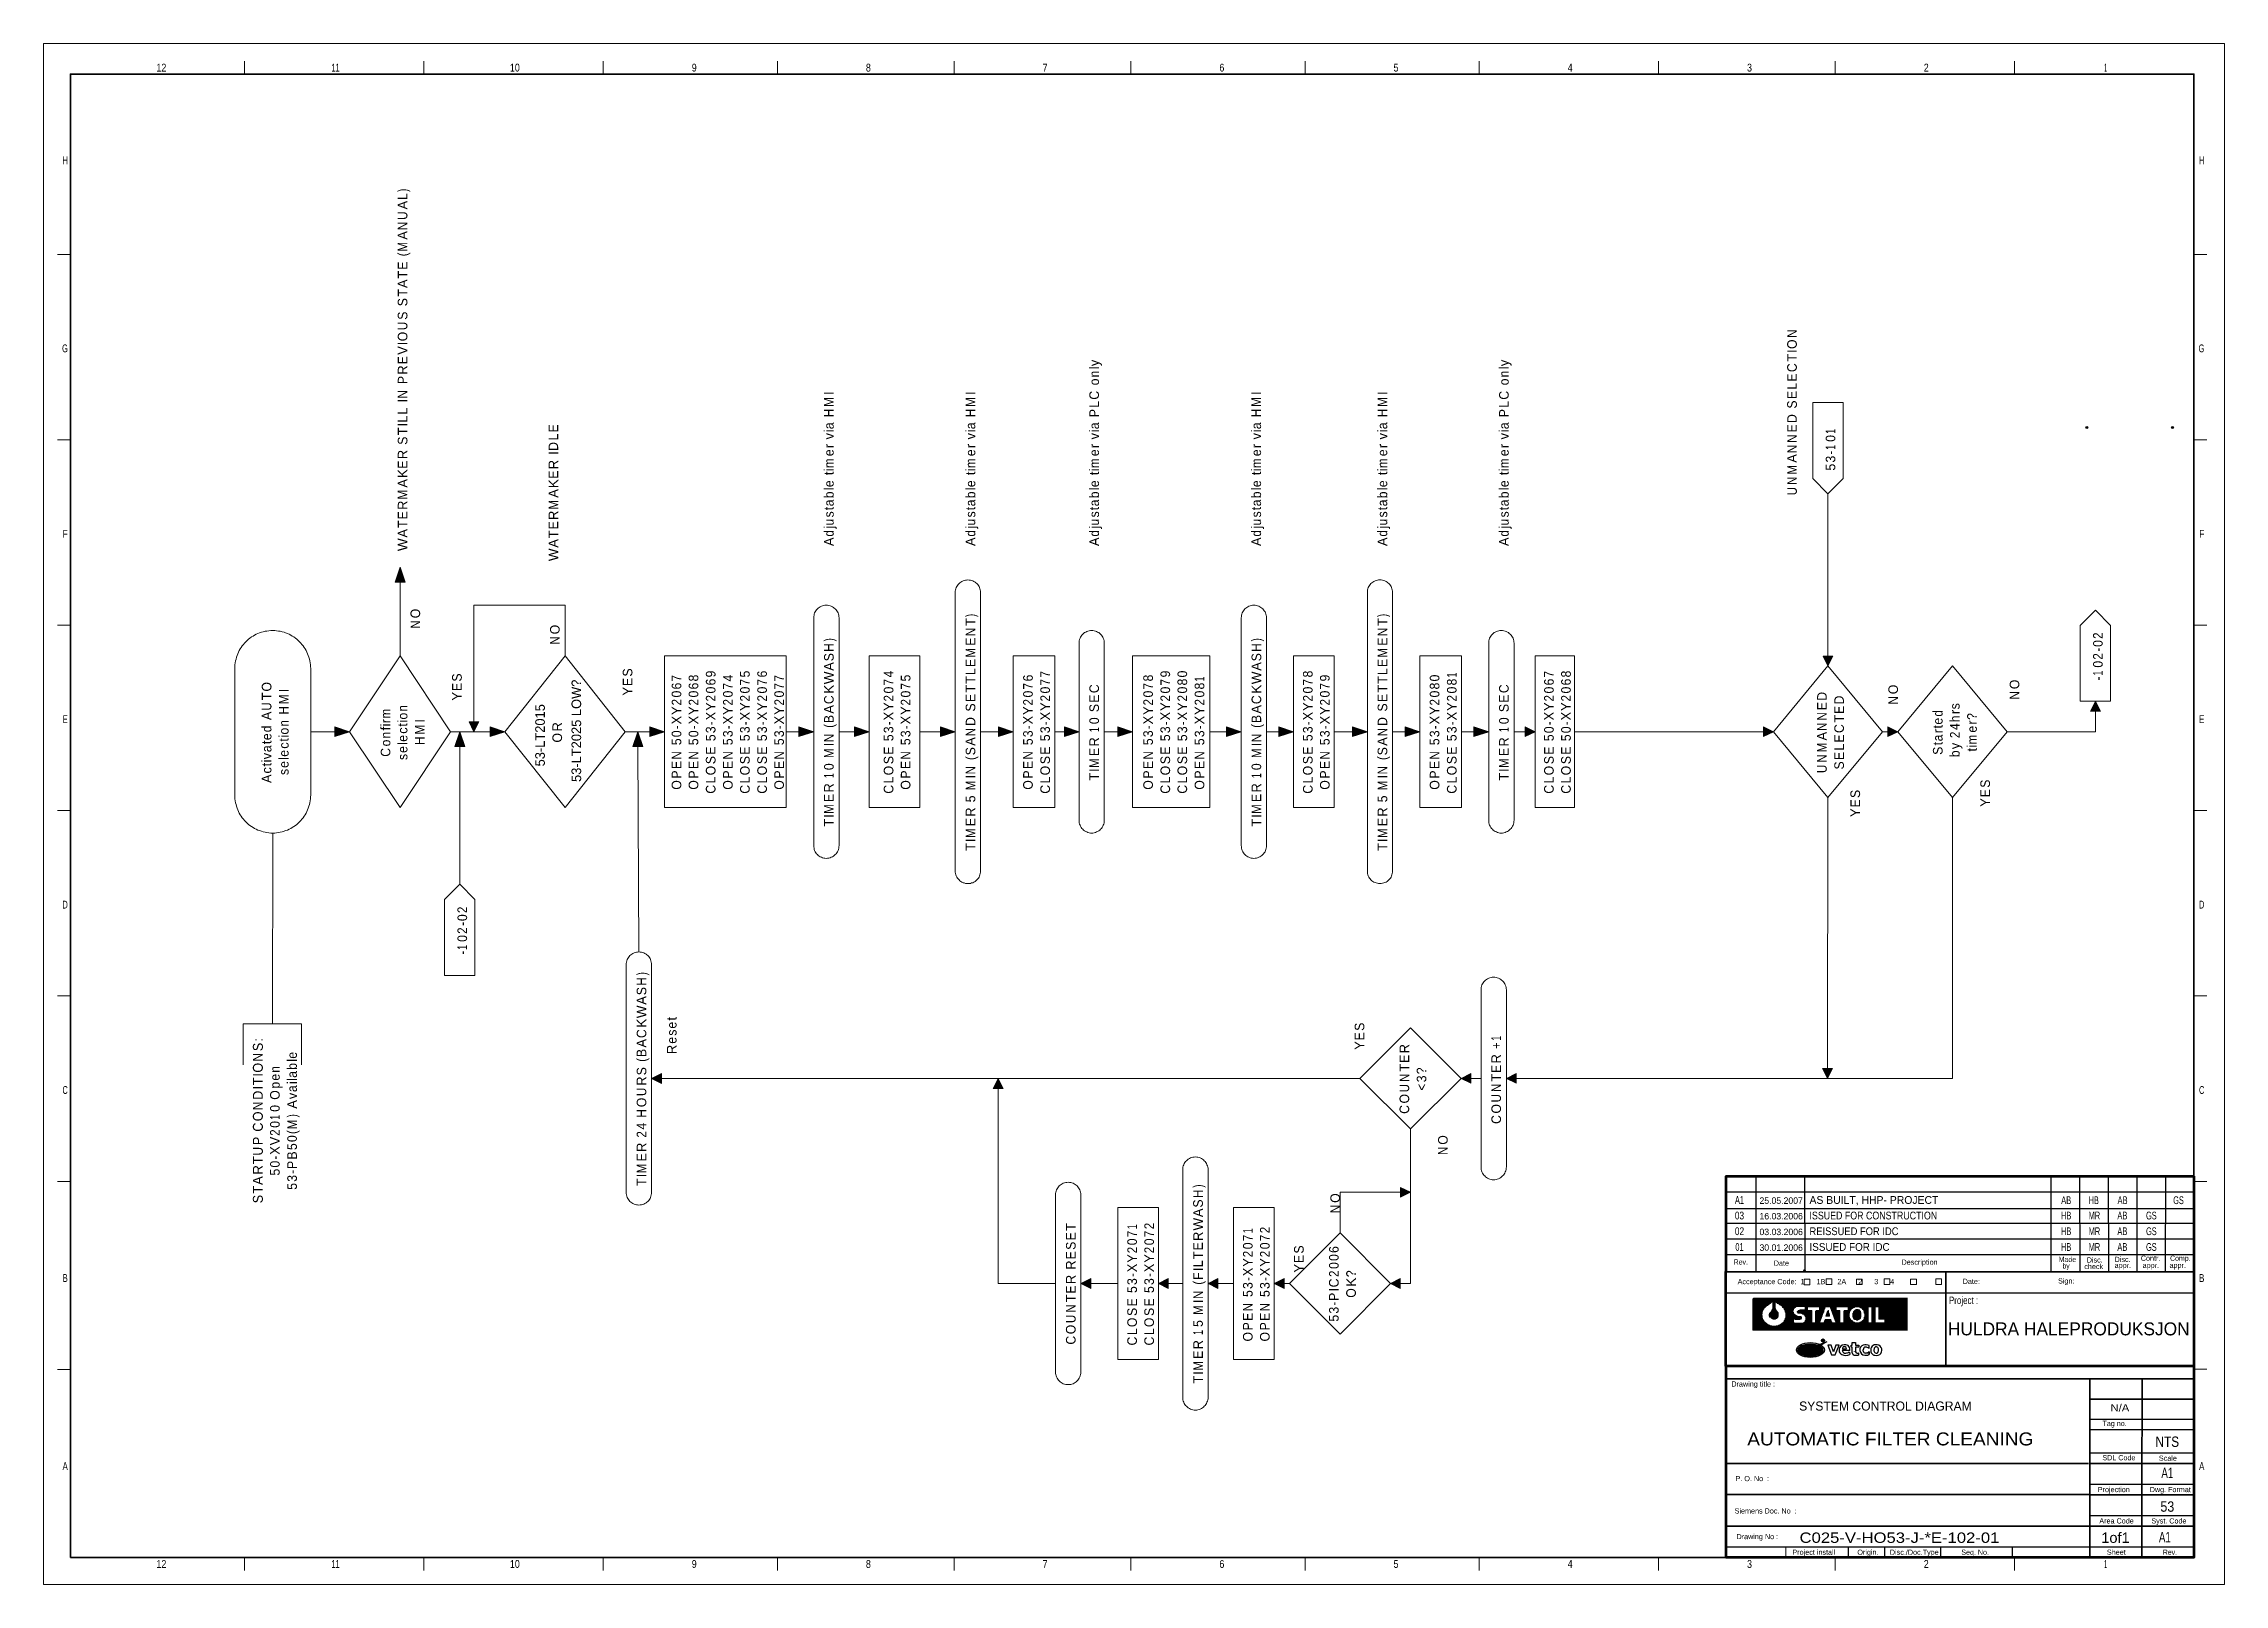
# Model space of a CAD drawing. Header units: millimetres. Extents: x 0 to 841, y 0 to 594.
import ezdxf
from ezdxf.enums import TextEntityAlignment as Align

# ---------------------------------------------------------------- set-up
doc = ezdxf.new("R2010")
doc.units = ezdxf.units.MM
doc.header["$LTSCALE"] = 1.5
doc.header["$PDMODE"] = 32
doc.header["$PDSIZE"] = 0.75
for name, color, linetype, lineweight in [('1', 7, 'Continuous', 13), ('35', 7, 'Continuous', 25), ('51', 7, 'Continuous', 13), ('9', 7, 'Continuous', 13)]:
    doc.layers.add(name, color=color, linetype=linetype, lineweight=lineweight)
for name, color, linetype in [('2', 7, 'Continuous'), ('36', 7, 'Continuous'), ('43', 7, 'Continuous')]:
    doc.layers.add(name, color=color, linetype=linetype)

msp = doc.modelspace()

# ---------------------------------------------------------------- texts
at = {"layer": '1'}
for s, width, p in [('12', 0.85, (45.415, 583.235)), ('12', 0.85, (45.415, 583.235)), ('11', 0.65, (112.578, 583.235)), ('11', 0.65, (112.578, 583.235)), ('10', 0.85, (181.736, 583.235)), ('10', 0.85, (181.736, 583.235)), ('9', 0.85, (250.906, 583.235)), ('9', 0.85, (250.906, 583.235)), ('8', 0.85, (318.064, 583.235)), ('8', 0.85, (318.064, 583.235)), ('7', 0.85, (386.224, 583.235)), ('7', 0.85, (386.224, 583.235)), ('6', 0.85, (454.385, 583.235)), ('6', 0.85, (454.385, 583.235)), ('5', 0.85, (521.543, 583.235)), ('5', 0.85, (521.543, 583.235)), ('4', 0.85, (588.702, 583.235)), ('4', 0.85, (588.702, 583.235)), ('3', 0.85, (657.865, 583.235)), ('3', 0.85, (657.865, 583.235)), ('2', 0.85, (726.025, 583.235)), ('2', 0.85, (726.025, 583.235)), ('1', 0.4, (795.18, 583.235)), ('1', 0.4, (795.18, 583.235)), ('12', 0.85, (45.415, 6.354)), ('12', 0.85, (45.415, 6.354)), ('11', 0.65, (112.578, 6.354)), ('11', 0.65, (112.578, 6.354)), ('10', 0.85, (181.736, 6.354)), ('10', 0.85, (181.736, 6.354)), ('9', 0.85, (250.906, 6.354)), ('9', 0.85, (250.906, 6.354)), ('8', 0.85, (318.064, 6.354)), ('8', 0.85, (318.064, 6.354)), ('7', 0.85, (386.224, 6.354)), ('7', 0.85, (386.224, 6.354)), ('6', 0.85, (454.385, 6.354)), ('6', 0.85, (454.385, 6.354)), ('5', 0.85, (521.543, 6.354)), ('5', 0.85, (521.543, 6.354)), ('4', 0.85, (588.702, 6.354)), ('4', 0.85, (588.702, 6.354)), ('3', 0.85, (657.865, 6.354)), ('3', 0.85, (657.865, 6.354)), ('2', 0.85, (726.025, 6.354)), ('2', 0.85, (726.025, 6.354)), ('1', 0.4, (795.18, 6.354)), ('1', 0.4, (795.18, 6.354))]:
    msp.add_text(s, height=3.02, dxfattribs=dict(at, width=width)).set_placement(p, align=Align.CENTER)
for s, width, p in [('H', 0.65, (9.329, 547.494)), ('H', 0.65, (9.329, 547.494)), ('H', 0.65, (833.271, 547.494)), ('H', 0.65, (833.271, 547.494)), ('G', 0.65, (9.329, 475.007)), ('G', 0.65, (9.329, 475.007)), ('G', 0.65, (833.271, 475.007)), ('G', 0.65, (833.271, 475.007)), ('F', 0.8, (9.329, 403.526)), ('F', 0.8, (9.329, 403.526)), ('F', 0.8, (833.271, 403.526)), ('F', 0.8, (833.271, 403.526)), ('E', 0.75, (9.329, 332.045)), ('E', 0.75, (9.329, 332.045)), ('E', 0.75, (833.271, 332.045)), ('E', 0.75, (833.271, 332.045)), ('D', 0.65, (9.329, 260.565)), ('D', 0.65, (9.329, 260.565)), ('D', 0.65, (833.271, 260.565)), ('D', 0.65, (833.271, 260.565)), ('C', 0.65, (9.329, 189.083)), ('C', 0.65, (9.329, 189.083)), ('C', 0.65, (833.271, 189.083)), ('C', 0.65, (833.271, 189.083)), ('B', 0.75, (9.329, 116.596)), ('B', 0.75, (9.329, 116.596)), ('B', 0.75, (833.271, 116.596)), ('B', 0.75, (833.271, 116.596)), ('A', 0.75, (9.329, 44.109)), ('A', 0.75, (9.329, 44.109)), ('A', 0.75, (833.271, 44.109)), ('A', 0.75, (833.271, 44.109))]:
    msp.add_text(s, height=3.02, dxfattribs=dict(at, width=width)).set_placement(p, align=Align.RIGHT)
for s, height, width, p in [('Made', 2.013, 0.8, (777.095, 124.294)), ('Made', 2.013, 0.8, (777.095, 124.294)), ('Disc.', 2.013, 0.9, (787.939, 124.072)), ('Disc.', 2.013, 0.9, (787.939, 124.072)), ('Disc.', 2.013, 0.9, (798.691, 124.293)), ('Disc.', 2.013, 0.9, (798.691, 124.293)), ('Comp.', 2.013, 0.8, (820.059, 124.735)), ('Comp.', 2.013, 0.8, (820.059, 124.735)), ('Rev.', 2.013, 0.8, (651.75, 123.28)), ('Rev.', 2.013, 0.8, (651.75, 123.28)), ('Date', 2.013, 0.9, (667.239, 122.84)), ('Date', 2.013, 0.9, (667.239, 122.84)), ('Date:', 2.013, 0.9, (740.094, 115.817)), ('Date:', 2.013, 0.9, (740.094, 115.817)), ('Sign:', 2.013, 0.9, (776.865, 115.983)), ('Sign:', 2.013, 0.9, (776.865, 115.983)), ('by', 2.013, 0.75, (778.644, 121.776)), ('by', 2.013, 0.75, (778.644, 121.776)), ('check', 2.013, 0.95, (786.981, 121.554)), ('check', 2.013, 0.95, (786.981, 121.554)), ('Project :', 2.867, 0.8, (734.784, 108.074)), ('Project :', 2.867, 0.8, (734.784, 108.074)), ('N/A', 2.813, 1.15, (797.108, 66.66)), ('SDL Code', 2.013, 0.9, (793.945, 47.836)), ('SDL Code', 2.013, 0.9, (793.945, 47.836)), ('Scale', 2.013, 0.95, (815.731, 47.632)), ('Scale', 2.013, 0.95, (815.731, 47.632)), ('P. O. No  :', 2.013, 0.95, (652.463, 39.791)), ('P. O. No  :', 2.013, 0.95, (652.463, 39.791)), ('Dwg. Format', 2.013, 0.9, (812.223, 35.551)), ('Dwg. Format', 2.013, 0.9, (812.223, 35.551)), ('Syst. Code', 2.013, 0.9, (812.85, 23.469)), ('Syst. Code', 2.013, 0.9, (812.85, 23.469)), ('Seq. No.', 2.013, 0.85, (739.552, 11.388)), ('Seq. No.', 2.013, 0.85, (739.552, 11.388)), ('Sheet', 2.013, 0.95, (795.684, 11.388)), ('Sheet', 2.013, 0.95, (795.684, 11.388)), ('Rev.', 2.013, 0.8, (817.235, 11.388)), ('Rev.', 2.013, 0.8, (817.235, 11.388))]:
    msp.add_text(s, height=height, dxfattribs=dict(at, width=width)).set_placement(p)
for s, p in [('Contr.', (808.76, 124.735)), ('Contr.', (808.76, 124.735)), ('Acceptance Code:  1      1B      2A      2      3      4  ', (653.298, 115.734)), ('Acceptance Code:  1      1B      2A      2      3      4  ', (653.298, 115.734)), ('Description', (716.495, 123.224)), ('Description', (716.495, 123.224)), ('appr.', (798.691, 121.997)), ('appr.', (798.691, 121.997)), ('appr.', (809.49, 121.997)), ('appr.', (809.49, 121.997)), ('appr.', (819.831, 121.997)), ('appr.', (819.831, 121.997)), ('Drawing title :', (650.865, 76.257)), ('Drawing title :', (650.865, 76.257)), ('Tag no.', (793.941, 61.038)), ('Tag no.', (793.941, 61.038)), ('Projection', (792.176, 35.551)), ('Projection', (792.176, 35.551)), ('Siemens Doc. No  :', (652.111, 27.315)), ('Siemens Doc. No  :', (652.111, 27.315)), ('Area Code', (792.765, 23.469)), ('Area Code', (792.765, 23.469)), ('Drawing No :', (652.847, 17.429)), ('Drawing No :', (652.847, 17.429)), ('Project install', (674.398, 11.388)), ('Project install', (674.398, 11.388)), ('Origin.', (699.457, 11.388)), ('Origin.', (699.457, 11.388)), ('Disc./Doc.Type', (711.987, 11.388)), ('Disc./Doc.Type', (711.987, 11.388))]:
    msp.add_text(s, height=2.013, dxfattribs=at).set_placement(p)
at = {"layer": '2'}
for s, width, p in [('03', 0.8, (654, 140.699)), ('A1', 0.6, (654, 146.699)), ('AB', 0.7, (780, 146.605)), ('HB', 0.65, (780, 140.699)), ('HB', 0.65, (790.63, 146.605)), ('MR', 0.6, (790.866, 140.699)), ('AB', 0.7, (801.654, 140.699)), ('AB', 0.7, (801.732, 146.605)), ('GS', 0.65, (812.834, 140.699)), ('GS', 0.65, (823.307, 146.605)), ('02', 0.8, (654.004, 134.646)), ('HB', 0.65, (780.005, 134.646)), ('MR', 0.6, (790.871, 134.646)), ('AB', 0.7, (801.658, 134.646)), ('GS', 0.65, (812.839, 134.646)), ('01', 0.65, (654, 128.581)), ('HB', 0.65, (780, 128.581)), ('MR', 0.6, (790.866, 128.581)), ('AB', 0.7, (801.654, 128.581)), ('GS', 0.65, (812.834, 128.581))]:
    msp.add_text(s, height=3, dxfattribs=dict(at, width=width)).set_placement(p, align=Align.CENTER)
msp.add_text('AS BUILT, HHP- PROJECT', height=3, dxfattribs=at).set_placement((681, 146.699))
for s, width, p in [('ISSUED FOR CONSTRUCTION', 0.85, (681, 140.699)), ('REISSUED FOR IDC', 0.9, (681.005, 134.646)), ('ISSUED FOR IDC', 0.95, (681, 128.581))]:
    msp.add_text(s, height=3, dxfattribs=dict(at, width=width)).set_placement(p)
msp.add_text('HULDRA HALEPRODUKSJON', height=5, dxfattribs=at).set_placement((780.983, 96), align=Align.CENTER)
at = {"layer": '35'}
for s, height, p in [('25.05.2007', 2.5, (661.705, 146.699)), ('16.03.2006', 2.5, (661.705, 140.699)), ('03.03.2006', 2.5, (661.709, 134.646)), ('30.01.2006', 2.5, (661.705, 128.581)), ('SYSTEM CONTROL DIAGRAM', 3.5, (677, 67))]:
    msp.add_text(s, height=height, dxfattribs=at).set_placement(p)
at = {"layer": '35', "width": 1.15}
msp.add_text('N/A', height=2.813, dxfattribs=at).set_placement((797.108, 66.66))
at = {"layer": '36', "width": 1.1}
msp.add_text('AUTOMATIC FILTER CLEANING', height=5, dxfattribs=at).set_placement((657, 53.567))
at = {"layer": '36'}
for s, width, p in [('NTS', 0.85, (818.986, 53)), ('A1', 0.7, (819, 41)), ('53', 0.9, (819, 28)), ('1of1', 1.05, (799, 16)), ('A1', 0.7, (818.055, 16.197))]:
    msp.add_text(s, height=4, dxfattribs=dict(at, width=width)).set_placement(p, align=Align.CENTER)
at = {"layer": '36', "width": 1.2}
msp.add_text('C025-V-HO53-J-*E-102-01', height=4, dxfattribs=at).set_placement((754.228, 16), align=Align.RIGHT)
at = {"layer": '51'}
for s, height, width, p in [(')', 3.713, 0.75, (140.291, 536.821)), ('L', 3.713, 0.95, (140.291, 533.734)), ('U', 3.713, 0.9, (140.291, 526.073)), ('N', 3.713, 0.9, (140.291, 522.071)), ('(', 3.713, 0.9, (140.291, 512.009)), ('M', 3.713, 0.9, (140.291, 513.839)), ('E', 3.713, 0.95, (140.291, 506.807)), ('S', 3.713, 0.95, (140.291, 492.743)), ('S', 3.713, 0.95, (140.291, 487.54)), ('O', 3.713, 0.95, (140.291, 479.25)), ('U', 3.713, 0.9, (140.291, 483.539)), ('O', 3.713, 0.95, (676.113, 476.278)), ('N', 3.713, 0.9, (676.113, 480.565)), ('E', 3.713, 0.95, (140.291, 470.389)), ('P', 3.713, 0.95, (140.291, 462.728)), ('n', 3.713, 0.9, (407.002, 465.358)), ('o', 3.713, 0.95, (407.002, 462.271)), ('n', 3.713, 0.9, (565.007, 465.358)), ('o', 3.713, 0.95, (565.007, 462.271)), ('C', 3.713, 0.95, (676.113, 467.359)), ('E', 3.713, 0.95, (676.113, 463.7)), ('L', 3.713, 0.95, (676.113, 460.613)), ('N', 3.713, 0.9, (140.291, 457.183)), ('M', 3.713, 0.9, (304.693, 453.981)), ('M', 3.713, 0.9, (359.304, 453.981)), ('C', 3.713, 0.95, (407.002, 456.725)), ('L', 3.713, 0.95, (407.002, 453.639)), ('M', 3.713, 0.9, (469.496, 453.981)), ('M', 3.713, 0.9, (518.165, 453.981)), ('C', 3.713, 0.95, (565.007, 456.725)), ('L', 3.713, 0.95, (565.007, 453.639)), ('S', 3.713, 0.95, (676.113, 453.295)), ('E', 3.713, 0.95, (676.113, 456.954)), ('L', 3.713, 0.95, (140.291, 451.009)), ('L', 3.713, 0.95, (140.291, 447.921)), ('E', 3.713, 0.95, (198.443, 444.091)), ('H', 3.713, 0.9, (304.693, 449.98)), ('a', 3.713, 0.95, (304.693, 445.349)), ('H', 3.713, 0.9, (359.304, 449.98)), ('a', 3.713, 0.95, (359.304, 445.349)), ('P', 3.713, 0.95, (407.002, 449.98)), ('a', 3.713, 0.95, (407.002, 445.349)), ('H', 3.713, 0.9, (469.496, 449.98)), ('a', 3.713, 0.95, (469.496, 445.349)), ('H', 3.713, 0.9, (518.165, 449.98)), ('a', 3.713, 0.95, (518.165, 445.349)), ('P', 3.713, 0.95, (565.007, 449.98)), ('a', 3.713, 0.95, (565.007, 445.349)), ('D', 3.713, 0.95, (676.113, 447.75)), ('E', 3.713, 0.95, (676.113, 444.091)), ('S', 3.713, 0.95, (140.291, 439.346)), ('L', 3.713, 0.95, (198.443, 441.004)), ('D', 3.713, 0.95, (198.443, 437.002)), ('e', 3.713, 0.95, (304.693, 434.944)), ('e', 3.713, 0.95, (359.304, 434.944)), ('e', 3.713, 0.95, (407.002, 434.944)), ('e', 3.713, 0.95, (469.496, 434.944)), ('e', 3.713, 0.95, (518.165, 434.944)), ('e', 3.713, 0.95, (565.007, 434.944)), ('N', 3.713, 0.9, (676.113, 440.089)), ('N', 3.713, 0.9, (676.113, 436.087)), ('0', 3.713, 0.95, (690.965, 440.489)), ('1', 3.713, 0.7, (690.965, 443.576)), ('1', 3.713, 0.7, (690.965, 437.402)), ('E', 3.713, 0.95, (140.291, 430.142)), ('K', 3.713, 1.05, (140.291, 426.483)), ('E', 3.713, 0.95, (198.443, 426.254)), ('m', 3.713, 0.9, (304.693, 430.37)), ('m', 3.713, 0.9, (359.304, 430.37)), ('m', 3.713, 0.9, (407.002, 430.37)), ('m', 3.713, 0.9, (469.496, 430.37)), ('m', 3.713, 0.9, (518.165, 430.37)), ('m', 3.713, 0.9, (565.007, 430.37)), ('M', 3.713, 0.9, (676.113, 427.854)), ('3', 3.713, 0.95, (690.965, 432.485)), ('5', 3.713, 0.95, (690.965, 429.398)), ('-', 3.713, 0.9, (690.965, 435.572)), ('M', 3.713, 0.9, (140.291, 418.25)), ('K', 3.713, 1.05, (198.443, 422.595)), ('b', 3.713, 0.95, (304.693, 418.707)), ('e', 3.713, 0.95, (304.693, 422.995)), ('b', 3.713, 0.95, (359.304, 418.707)), ('e', 3.713, 0.95, (359.304, 422.995)), ('b', 3.713, 0.95, (407.002, 418.707)), ('e', 3.713, 0.95, (407.002, 422.995)), ('b', 3.713, 0.95, (469.496, 418.707)), ('e', 3.713, 0.95, (469.496, 422.995)), ('b', 3.713, 0.95, (518.165, 418.707)), ('e', 3.713, 0.95, (518.165, 422.995)), ('b', 3.713, 0.95, (565.007, 418.707)), ('e', 3.713, 0.95, (565.007, 422.995)), ('N', 3.713, 0.9, (676.113, 423.853)), ('U', 3.713, 0.9, (676.113, 419.85)), ('E', 3.713, 0.95, (140.291, 410.589)), ('M', 3.713, 0.9, (198.443, 414.362)), ('a', 3.713, 0.95, (304.693, 415.62)), ('s', 3.713, 0.95, (304.693, 411.332)), ('a', 3.713, 0.95, (359.304, 415.62)), ('s', 3.713, 0.95, (359.304, 411.332)), ('a', 3.713, 0.95, (407.002, 415.62)), ('s', 3.713, 0.95, (407.002, 411.332)), ('a', 3.713, 0.95, (469.496, 415.62)), ('s', 3.713, 0.95, (469.496, 411.332)), ('a', 3.713, 0.95, (518.165, 415.62)), ('s', 3.713, 0.95, (518.165, 411.332)), ('a', 3.713, 0.95, (565.007, 415.62)), ('s', 3.713, 0.95, (565.007, 411.332)), ('E', 3.713, 0.95, (198.443, 406.702)), ('d', 3.713, 0.9, (304.693, 403.957)), ('u', 3.713, 0.9, (304.693, 408.245)), ('d', 3.713, 0.9, (359.304, 403.957)), ('u', 3.713, 0.9, (359.304, 408.245)), ('d', 3.713, 0.9, (407.002, 403.957)), ('u', 3.713, 0.9, (407.002, 408.245)), ('d', 3.713, 0.9, (469.496, 403.957)), ('u', 3.713, 0.9, (469.496, 408.245)), ('d', 3.713, 0.9, (518.165, 403.957)), ('u', 3.713, 0.9, (518.165, 408.245)), ('d', 3.713, 0.9, (565.007, 403.957)), ('u', 3.713, 0.9, (565.007, 408.245)), ('W', 3.713, 1.05, (140.291, 398.355)), ('W', 3.713, 1.05, (198.443, 394.467)), ('O', 3.713, 0.95, (145.203, 372.457)), ('N', 3.713, 0.9, (145.203, 368.454)), (')', 3.713, 0.75, (359.304, 372.914)), (')', 3.713, 0.75, (518.165, 372.914)), ('O', 3.713, 0.95, (199.013, 366.282)), ('N', 3.713, 0.9, (199.013, 362.28)), (')', 3.713, 0.75, (304.693, 363.538)), ('H', 3.713, 0.9, (304.693, 359.536)), ('N', 3.713, 0.9, (359.304, 365.539)), ('E', 3.713, 0.95, (359.304, 361.88)), (')', 3.713, 0.75, (469.553, 363.538)), ('H', 3.713, 0.9, (469.553, 359.536)), ('N', 3.713, 0.9, (518.165, 365.539)), ('E', 3.713, 0.95, (518.165, 361.88)), ('2', 3.713, 0.9, (794.075, 364.51)), ('0', 3.713, 0.95, (794.075, 361.423)), ('S', 3.713, 0.95, (304.693, 355.877)), ('M', 3.713, 0.9, (359.304, 357.306)), ('E', 3.713, 0.95, (359.304, 353.647)), ('S', 3.713, 0.95, (469.553, 355.877)), ('M', 3.713, 0.9, (518.165, 357.306)), ('E', 3.713, 0.95, (518.165, 353.647)), ('2', 3.713, 0.9, (794.075, 356.506)), ('0', 3.713, 0.95, (794.075, 353.419)), ('-', 3.713, 0.9, (794.075, 359.593)), ('O', 3.713, 0.95, (87.85, 344.214)), ('S', 3.713, 0.95, (161.255, 348.045)), ('E', 3.713, 0.95, (161.255, 344.386)), ('S', 3.713, 0.95, (227.061, 349.989)), ('E', 3.713, 0.95, (227.061, 346.33)), ('6', 3.713, 0.95, (245.913, 345.015)), ('7', 3.713, 0.9, (245.913, 348.102)), ('8', 3.713, 0.95, (252.482, 348.102)), ('6', 3.713, 0.95, (252.482, 345.015)), ('9', 3.713, 0.95, (259.108, 349.646)), ('6', 3.713, 0.95, (259.108, 346.558)), ('0', 3.713, 0.95, (259.108, 343.472)), ('4', 3.713, 0.95, (265.735, 348.102)), ('7', 3.713, 0.9, (265.735, 345.015)), ('0', 3.713, 0.95, (272.304, 343.472)), ('5', 3.713, 0.95, (272.304, 349.646)), ('7', 3.713, 0.9, (272.304, 346.558)), ('6', 3.713, 0.95, (278.93, 349.646)), ('0', 3.713, 0.95, (278.93, 343.472)), ('7', 3.713, 0.9, (278.93, 346.558)), ('7', 3.713, 0.9, (285.499, 348.102)), ('7', 3.713, 0.9, (285.499, 345.015)), ('W', 3.713, 1.05, (304.693, 347.016)), ('K', 3.713, 1.05, (304.693, 343.357)), ('0', 3.713, 0.95, (327.714, 343.472)), ('4', 3.713, 0.95, (327.714, 349.646)), ('7', 3.713, 0.9, (327.714, 346.558)), ('5', 3.713, 0.95, (334.283, 348.102)), ('7', 3.713, 0.9, (334.283, 345.015)), ('L', 3.713, 0.95, (359.304, 350.561)), ('6', 3.713, 0.95, (381.468, 348.102)), ('7', 3.713, 0.9, (381.468, 345.015)), ('0', 3.713, 0.95, (388.094, 343.472)), ('7', 3.713, 0.9, (388.094, 349.646)), ('7', 3.713, 0.9, (388.094, 346.558)), ('C', 3.713, 0.95, (407.002, 343.586)), ('8', 3.713, 0.95, (427.795, 348.102)), ('7', 3.713, 0.9, (427.795, 345.015)), ('9', 3.713, 0.95, (434.422, 349.646)), ('0', 3.713, 0.95, (434.422, 343.472)), ('7', 3.713, 0.9, (434.422, 346.558)), ('0', 3.713, 0.95, (440.991, 349.646)), ('8', 3.713, 0.95, (440.991, 346.558)), ('0', 3.713, 0.95, (440.991, 343.472)), ('8', 3.713, 0.95, (447.617, 345.015)), ('1', 3.713, 0.7, (447.617, 348.102)), ('W', 3.713, 1.05, (469.553, 347.016)), ('K', 3.713, 1.05, (469.553, 343.357)), ('8', 3.713, 0.95, (489.375, 349.646)), ('0', 3.713, 0.95, (489.375, 343.472)), ('7', 3.713, 0.9, (489.375, 346.558)), ('9', 3.713, 0.95, (495.944, 348.102)), ('7', 3.713, 0.9, (495.944, 345.015)), ('L', 3.713, 0.95, (518.165, 350.561)), ('0', 3.713, 0.95, (538.273, 348.102)), ('8', 3.713, 0.95, (538.273, 345.015)), ('8', 3.713, 0.95, (544.9, 346.558)), ('0', 3.713, 0.95, (544.9, 343.472)), ('1', 3.713, 0.7, (544.9, 349.646)), ('C', 3.713, 0.95, (565.007, 343.586)), ('6', 3.713, 0.95, (582.373, 346.558)), ('0', 3.713, 0.95, (582.373, 343.472)), ('7', 3.713, 0.9, (582.373, 349.646)), ('8', 3.713, 0.95, (588.943, 349.646)), ('6', 3.713, 0.95, (588.943, 346.558)), ('0', 3.713, 0.95, (588.943, 343.472)), ('O', 3.713, 0.95, (715.129, 343.185)), ('O', 3.713, 0.95, (761.913, 345.129)), ('1', 3.713, 0.7, (794.075, 350.331)), ('-', 3.713, 0.9, (794.075, 348.502)), ('U', 3.713, 0.9, (87.85, 336.839)), ('M', 3.713, 0.9, (94.476, 339.355)), ('H', 3.713, 0.9, (94.476, 335.353)), ('m', 3.713, 0.9, (133.721, 333.809)), ('n', 3.713, 0.9, (140.291, 336.497)), ('0', 3.713, 0.95, (245.913, 341.928)), ('2', 3.713, 0.9, (245.913, 338.84)), ('0', 3.713, 0.95, (252.482, 341.928)), ('2', 3.713, 0.9, (252.482, 338.84)), ('2', 3.713, 0.9, (259.108, 340.384)), ('0', 3.713, 0.95, (265.735, 341.928)), ('2', 3.713, 0.9, (265.735, 338.84)), ('2', 3.713, 0.9, (272.304, 340.384)), ('2', 3.713, 0.9, (278.93, 340.384)), ('0', 3.713, 0.95, (285.499, 341.928)), ('2', 3.713, 0.9, (285.499, 338.84)), ('C', 3.713, 0.95, (304.693, 339.355)), ('2', 3.713, 0.9, (327.714, 340.384)), ('0', 3.713, 0.95, (334.283, 341.928)), ('2', 3.713, 0.9, (334.283, 338.84)), ('S', 3.713, 0.95, (359.304, 336.497)), ('E', 3.713, 0.95, (359.304, 340.155)), ('0', 3.713, 0.95, (381.468, 341.928)), ('2', 3.713, 0.9, (381.468, 338.84)), ('2', 3.713, 0.9, (388.094, 340.384)), ('S', 3.713, 0.95, (407.002, 336.268)), ('E', 3.713, 0.95, (407.002, 339.927)), ('0', 3.713, 0.95, (427.795, 341.928)), ('2', 3.713, 0.9, (427.795, 338.84)), ('2', 3.713, 0.9, (434.422, 340.384)), ('2', 3.713, 0.9, (440.991, 340.384)), ('0', 3.713, 0.95, (447.617, 341.928)), ('2', 3.713, 0.9, (447.617, 338.84)), ('C', 3.713, 0.95, (469.553, 339.355)), ('2', 3.713, 0.9, (489.375, 340.384)), ('0', 3.713, 0.95, (495.944, 341.928)), ('2', 3.713, 0.9, (495.944, 338.84)), ('S', 3.713, 0.95, (518.165, 336.497)), ('E', 3.713, 0.95, (518.165, 340.155)), ('0', 3.713, 0.95, (538.273, 341.928)), ('2', 3.713, 0.9, (538.273, 338.84)), ('2', 3.713, 0.9, (544.9, 340.384)), ('S', 3.713, 0.95, (565.007, 336.268)), ('E', 3.713, 0.95, (565.007, 339.927)), ('2', 3.713, 0.9, (582.373, 340.384)), ('2', 3.713, 0.9, (588.943, 340.384)), ('D', 3.713, 0.95, (687.653, 340.67)), ('E', 3.713, 0.95, (687.653, 337.011)), ('D', 3.713, 0.95, (694.279, 339.241)), ('E', 3.713, 0.95, (694.279, 335.582)), ('N', 3.713, 0.9, (715.129, 339.183)), ('d', 3.713, 0.9, (732.324, 334.553)), ('s', 3.713, 0.95, (738.893, 337.354)), ('N', 3.713, 0.9, (761.913, 341.128)), ('d', 3.713, 0.9, (87.85, 328.55)), ('n', 3.713, 0.9, (94.476, 330.722)), ('o', 3.713, 0.95, (94.476, 327.635)), ('n', 3.713, 0.9, (133.721, 326.149)), ('o', 3.713, 0.95, (140.291, 333.409)), ('M', 3.713, 0.9, (146.917, 327.635)), ('O', 3.713, 0.95, (199.926, 324.548)), ('0', 3.713, 0.95, (245.913, 326.606)), ('-', 3.713, 0.9, (245.913, 329.693)), ('0', 3.713, 0.95, (252.482, 326.606)), ('-', 3.713, 0.9, (252.482, 329.693)), ('3', 3.713, 0.95, (259.108, 328.15)), ('-', 3.713, 0.9, (259.108, 331.237)), ('3', 3.713, 0.95, (265.735, 326.606)), ('-', 3.713, 0.9, (265.735, 329.693)), ('3', 3.713, 0.95, (272.304, 328.15)), ('-', 3.713, 0.9, (272.304, 331.237)), ('3', 3.713, 0.95, (278.93, 328.15)), ('-', 3.713, 0.9, (278.93, 331.237)), ('3', 3.713, 0.95, (285.499, 326.606)), ('-', 3.713, 0.9, (285.499, 329.693)), ('(', 3.713, 0.9, (304.693, 330.208)), ('B', 3.713, 0.95, (304.693, 332.037)), ('3', 3.713, 0.95, (327.714, 328.15)), ('-', 3.713, 0.9, (327.714, 331.237)), ('3', 3.713, 0.95, (334.283, 326.606)), ('-', 3.713, 0.9, (334.283, 329.693)), ('D', 3.713, 0.95, (359.304, 330.951)), ('N', 3.713, 0.9, (359.304, 326.949)), ('3', 3.713, 0.95, (381.468, 326.606)), ('-', 3.713, 0.9, (381.468, 329.693)), ('3', 3.713, 0.95, (388.094, 328.15)), ('-', 3.713, 0.9, (388.094, 331.237)), ('0', 3.713, 0.95, (407.002, 331.637)), ('1', 3.713, 0.7, (407.002, 328.55)), ('3', 3.713, 0.95, (427.795, 326.606)), ('-', 3.713, 0.9, (427.795, 329.693)), ('3', 3.713, 0.95, (434.422, 328.15)), ('-', 3.713, 0.9, (434.422, 331.237)), ('3', 3.713, 0.95, (440.991, 328.15)), ('-', 3.713, 0.9, (440.991, 331.237)), ('3', 3.713, 0.95, (447.617, 326.606)), ('-', 3.713, 0.9, (447.617, 329.693)), ('(', 3.713, 0.9, (469.553, 330.208)), ('B', 3.713, 0.95, (469.553, 332.037)), ('3', 3.713, 0.95, (489.375, 328.15)), ('-', 3.713, 0.9, (489.375, 331.237)), ('3', 3.713, 0.95, (495.944, 326.606)), ('-', 3.713, 0.9, (495.944, 329.693)), ('D', 3.713, 0.95, (518.165, 330.951)), ('N', 3.713, 0.9, (518.165, 326.949)), ('3', 3.713, 0.95, (538.273, 326.606)), ('-', 3.713, 0.9, (538.273, 329.693)), ('3', 3.713, 0.95, (544.9, 328.15)), ('-', 3.713, 0.9, (544.9, 331.237)), ('0', 3.713, 0.95, (565.007, 331.637)), ('1', 3.713, 0.7, (565.007, 328.55)), ('0', 3.713, 0.95, (582.373, 328.15)), ('-', 3.713, 0.9, (582.373, 331.237)), ('0', 3.713, 0.95, (588.943, 328.15)), ('-', 3.713, 0.9, (588.943, 331.237)), ('N', 3.713, 0.9, (687.653, 333.009)), ('N', 3.713, 0.9, (687.653, 329.007)), ('C', 3.713, 0.95, (694.279, 328.207)), ('e', 3.713, 0.95, (732.324, 331.465)), ('h', 3.713, 0.9, (738.893, 332.437)), ('2', 3.713, 0.9, (738.893, 326.263)), ('4', 3.713, 0.95, (738.893, 329.35)), ('?', 3.713, 0.95, (745.519, 333.295)), ('e', 3.713, 0.95, (745.519, 328.378)), ('e', 3.713, 0.95, (87.85, 325.463)), ('a', 3.713, 0.95, (87.85, 320.831)), ('e', 3.713, 0.95, (94.476, 319.06)), ('C', 3.713, 0.95, (133.721, 319.06)), ('o', 3.713, 0.95, (133.721, 323.061)), ('e', 3.713, 0.95, (140.291, 324.834)), ('e', 3.713, 0.95, (140.291, 320.546)), ('s', 3.713, 0.95, (140.291, 317.802)), ('H', 3.713, 0.9, (146.917, 323.633)), ('5', 3.713, 0.95, (245.913, 323.519)), ('N', 3.713, 0.9, (245.913, 317.973)), ('5', 3.713, 0.95, (252.482, 323.519)), ('N', 3.713, 0.9, (252.482, 317.973)), ('5', 3.713, 0.95, (259.108, 325.062)), ('E', 3.713, 0.95, (259.108, 319.86)), ('5', 3.713, 0.95, (265.735, 323.519)), ('N', 3.713, 0.9, (265.735, 317.973)), ('5', 3.713, 0.95, (272.304, 325.062)), ('E', 3.713, 0.95, (272.304, 319.86)), ('5', 3.713, 0.95, (278.93, 325.062)), ('E', 3.713, 0.95, (278.93, 319.86)), ('5', 3.713, 0.95, (285.499, 323.519)), ('N', 3.713, 0.9, (285.499, 317.973)), ('N', 3.713, 0.9, (304.693, 324.662)), ('M', 3.713, 0.9, (304.693, 318.545)), ('5', 3.713, 0.95, (327.714, 325.062)), ('E', 3.713, 0.95, (327.714, 319.86)), ('5', 3.713, 0.95, (334.283, 323.519)), ('N', 3.713, 0.9, (334.283, 317.973)), ('S', 3.713, 0.95, (359.304, 319.631)), ('5', 3.713, 0.95, (381.468, 323.519)), ('N', 3.713, 0.9, (381.468, 317.973)), ('5', 3.713, 0.95, (388.094, 325.062)), ('E', 3.713, 0.95, (388.094, 319.86)), ('E', 3.713, 0.95, (407.002, 319.346)), ('5', 3.713, 0.95, (427.795, 323.519)), ('N', 3.713, 0.9, (427.795, 317.973)), ('5', 3.713, 0.95, (434.422, 325.062)), ('E', 3.713, 0.95, (434.422, 319.86)), ('5', 3.713, 0.95, (440.991, 325.062)), ('E', 3.713, 0.95, (440.991, 319.86)), ('5', 3.713, 0.95, (447.617, 323.519)), ('N', 3.713, 0.9, (447.617, 317.973)), ('N', 3.713, 0.9, (469.553, 324.662)), ('M', 3.713, 0.9, (469.553, 318.545)), ('5', 3.713, 0.95, (489.375, 325.062)), ('E', 3.713, 0.95, (489.375, 319.86)), ('5', 3.713, 0.95, (495.944, 323.519)), ('N', 3.713, 0.9, (495.944, 317.973)), ('S', 3.713, 0.95, (518.165, 319.631)), ('5', 3.713, 0.95, (538.273, 323.519)), ('N', 3.713, 0.9, (538.273, 317.973)), ('5', 3.713, 0.95, (544.9, 325.062)), ('E', 3.713, 0.95, (544.9, 319.86)), ('E', 3.713, 0.95, (565.007, 319.346)), ('5', 3.713, 0.95, (582.373, 325.062)), ('E', 3.713, 0.95, (582.373, 319.86)), ('5', 3.713, 0.95, (588.943, 325.062)), ('E', 3.713, 0.95, (588.943, 319.86)), ('M', 3.713, 0.9, (687.653, 320.775)), ('N', 3.713, 0.9, (687.653, 316.772)), ('E', 3.713, 0.95, (694.279, 324.548)), ('L', 3.713, 0.95, (694.279, 321.461)), ('E', 3.713, 0.95, (694.279, 317.802)), ('S', 3.713, 0.95, (732.324, 319.803)), ('a', 3.713, 0.95, (732.324, 325.006)), ('b', 3.713, 0.95, (738.893, 318.888)), ('m', 3.713, 0.9, (745.519, 323.805)), ('e', 3.713, 0.95, (94.476, 314.772)), ('s', 3.713, 0.95, (94.476, 312.028)), ('E', 3.713, 0.95, (245.913, 314.314)), ('P', 3.713, 0.95, (245.913, 310.656)), ('E', 3.713, 0.95, (252.482, 314.314)), ('P', 3.713, 0.95, (252.482, 310.656)), ('S', 3.713, 0.95, (259.108, 316.201)), ('O', 3.713, 0.95, (259.108, 311.913)), ('L', 3.713, 0.95, (259.108, 308.826)), ('E', 3.713, 0.95, (265.735, 314.314)), ('P', 3.713, 0.95, (265.735, 310.656)), ('S', 3.713, 0.95, (272.304, 316.201)), ('O', 3.713, 0.95, (272.304, 311.913)), ('L', 3.713, 0.95, (272.304, 308.826)), ('S', 3.713, 0.95, (278.93, 316.201)), ('O', 3.713, 0.95, (278.93, 311.913)), ('L', 3.713, 0.95, (278.93, 308.826)), ('E', 3.713, 0.95, (285.499, 314.314)), ('P', 3.713, 0.95, (285.499, 310.656)), ('0', 3.713, 0.95, (304.693, 313.914)), ('1', 3.713, 0.7, (304.693, 310.827)), ('S', 3.713, 0.95, (327.714, 316.201)), ('O', 3.713, 0.95, (327.714, 311.913)), ('L', 3.713, 0.95, (327.714, 308.826)), ('E', 3.713, 0.95, (334.283, 314.314)), ('P', 3.713, 0.95, (334.283, 310.656)), ('(', 3.713, 0.9, (359.304, 317.802)), ('N', 3.713, 0.9, (359.304, 312.256)), ('E', 3.713, 0.95, (381.468, 314.314)), ('P', 3.713, 0.95, (381.468, 310.656)), ('S', 3.713, 0.95, (388.094, 316.201)), ('O', 3.713, 0.95, (388.094, 311.913)), ('L', 3.713, 0.95, (388.094, 308.826)), ('M', 3.713, 0.9, (407.002, 314.772)), ('E', 3.713, 0.95, (427.795, 314.314)), ('P', 3.713, 0.95, (427.795, 310.656)), ('S', 3.713, 0.95, (434.422, 316.201)), ('O', 3.713, 0.95, (434.422, 311.913)), ('L', 3.713, 0.95, (434.422, 308.826)), ('S', 3.713, 0.95, (440.991, 316.201)), ('O', 3.713, 0.95, (440.991, 311.913)), ('L', 3.713, 0.95, (440.991, 308.826)), ('E', 3.713, 0.95, (447.617, 314.314)), ('P', 3.713, 0.95, (447.617, 310.656)), ('0', 3.713, 0.95, (469.553, 313.914)), ('1', 3.713, 0.7, (469.553, 310.827)), ('S', 3.713, 0.95, (489.375, 316.201)), ('O', 3.713, 0.95, (489.375, 311.913)), ('L', 3.713, 0.95, (489.375, 308.826)), ('E', 3.713, 0.95, (495.944, 314.314)), ('P', 3.713, 0.95, (495.944, 310.656)), ('(', 3.713, 0.9, (518.165, 317.802)), ('N', 3.713, 0.9, (518.165, 312.256)), ('E', 3.713, 0.95, (538.273, 314.314)), ('P', 3.713, 0.95, (538.273, 310.656)), ('S', 3.713, 0.95, (544.9, 316.201)), ('O', 3.713, 0.95, (544.9, 311.913)), ('L', 3.713, 0.95, (544.9, 308.826)), ('M', 3.713, 0.9, (565.007, 314.772)), ('S', 3.713, 0.95, (582.373, 316.201)), ('O', 3.713, 0.95, (582.373, 311.913)), ('L', 3.713, 0.95, (582.373, 308.826)), ('S', 3.713, 0.95, (588.943, 316.201)), ('O', 3.713, 0.95, (588.943, 311.913)), ('L', 3.713, 0.95, (588.943, 308.826)), ('U', 3.713, 0.9, (687.653, 312.771)), ('S', 3.713, 0.95, (694.279, 314.143)), ('O', 3.713, 0.95, (245.913, 306.368)), ('O', 3.713, 0.95, (252.482, 306.368)), ('C', 3.713, 0.95, (259.108, 304.824)), ('O', 3.713, 0.95, (265.735, 306.368)), ('C', 3.713, 0.95, (272.304, 304.824)), ('C', 3.713, 0.95, (278.93, 304.824)), ('O', 3.713, 0.95, (285.499, 306.368)), ('E', 3.713, 0.95, (304.693, 301.623)), ('C', 3.713, 0.95, (327.714, 304.824)), ('O', 3.713, 0.95, (334.283, 306.368)), ('M', 3.713, 0.9, (359.304, 306.139)), ('5', 3.713, 0.95, (359.304, 301.509)), ('O', 3.713, 0.95, (381.468, 306.368)), ('C', 3.713, 0.95, (388.094, 304.824)), ('O', 3.713, 0.95, (427.795, 306.368)), ('C', 3.713, 0.95, (434.422, 304.824)), ('C', 3.713, 0.95, (440.991, 304.824)), ('O', 3.713, 0.95, (447.617, 306.368)), ('E', 3.713, 0.95, (469.553, 301.623)), ('C', 3.713, 0.95, (489.375, 304.824)), ('O', 3.713, 0.95, (495.944, 306.368)), ('M', 3.713, 0.9, (518.165, 306.139)), ('5', 3.713, 0.95, (518.165, 301.509)), ('O', 3.713, 0.95, (538.273, 306.368)), ('C', 3.713, 0.95, (544.9, 304.824)), ('C', 3.713, 0.95, (582.373, 304.824)), ('C', 3.713, 0.95, (588.943, 304.824)), ('S', 3.713, 0.95, (700.506, 303.166)), ('S', 3.713, 0.95, (750.603, 307.111)), ('E', 3.713, 0.95, (750.603, 303.452)), ('M', 3.713, 0.9, (304.693, 297.049)), ('E', 3.713, 0.95, (359.304, 292.304)), ('M', 3.713, 0.9, (469.553, 297.049)), ('E', 3.713, 0.95, (518.165, 292.304)), ('E', 3.713, 0.95, (700.506, 299.507)), ('M', 3.713, 0.9, (359.304, 287.73)), ('M', 3.713, 0.9, (518.165, 287.73)), ('2', 3.713, 0.9, (163.311, 258.802)), ('0', 3.713, 0.95, (163.311, 255.715)), ('2', 3.713, 0.9, (163.311, 250.798)), ('-', 3.713, 0.9, (163.311, 253.885)), ('0', 3.713, 0.95, (163.311, 247.711)), ('1', 3.713, 0.7, (163.311, 244.624)), ('-', 3.713, 0.9, (163.311, 242.794)), (')', 3.713, 0.75, (232.431, 234.791)), ('S', 3.713, 0.95, (232.431, 227.13)), ('H', 3.713, 0.9, (232.431, 230.789)), ('W', 3.713, 1.05, (232.431, 218.269)), ('C', 3.713, 0.95, (232.431, 210.608)), ('K', 3.713, 1.05, (232.431, 214.609)), ('e', 3.713, 0.95, (244.084, 214.266)), ('e', 3.713, 0.95, (244.084, 208.435)), ('s', 3.713, 0.95, (244.084, 211.522)), ('S', 3.713, 0.95, (509.311, 213.409)), ('E', 3.713, 0.95, (509.311, 209.75)), ('1', 3.713, 0.7, (562.037, 209.579)), ('S', 3.827, 0.95, (84.537, 205.576)), ('N', 3.827, 0.9, (84.537, 201.575)), ('e', 3.713, 0.95, (97.676, 202.661)), ('(', 3.713, 0.9, (232.431, 201.461)), ('B', 3.713, 0.95, (232.431, 203.29)), ('E', 3.713, 0.95, (526.62, 201.06)), ('+', 3.713, 0.9, (562.037, 206.377)), ('O', 3.827, 0.95, (84.537, 197.287)), ('n', 3.713, 0.9, (91.05, 197.287)), ('e', 3.713, 0.95, (91.05, 194.2)), ('p', 3.713, 0.95, (91.05, 191.113)), ('b', 3.713, 0.95, (97.676, 198.373)), ('a', 3.713, 0.95, (97.676, 195.286)), ('S', 3.713, 0.95, (232.431, 196.257)), ('N', 3.713, 0.9, (526.62, 193.685)), ('?', 3.713, 0.95, (533.246, 196.658)), ('3', 3.713, 0.95, (533.246, 193.571)), ('E', 3.713, 0.95, (562.037, 197.172)), ('D', 3.827, 0.95, (84.537, 186.824)), ('N', 3.827, 0.9, (84.537, 182.823)), ('O', 3.713, 0.95, (91.05, 186.824)), ('a', 3.713, 0.95, (97.676, 189.798)), ('O', 3.713, 0.95, (232.431, 183.966)), ('U', 3.713, 0.9, (232.431, 188.254)), ('O', 3.713, 0.95, (526.62, 185.395)), ('U', 3.713, 0.9, (526.62, 189.683)), ('<', 3.713, 0.9, (533.246, 190.369)), ('N', 3.713, 0.9, (562.037, 189.798)), ('U', 3.713, 0.9, (562.037, 185.795)), ('O', 3.827, 0.95, (84.537, 178.535)), ('C', 3.827, 0.95, (84.537, 174.533)), ('0', 3.713, 0.95, (91.05, 182.194)), ('0', 3.713, 0.95, (91.05, 176.02)), ('1', 3.713, 0.7, (91.05, 179.107)), (')', 3.713, 0.75, (97.676, 180.021)), ('M', 3.713, 0.9, (97.676, 175.448)), ('H', 3.713, 0.9, (232.431, 179.965)), ('4', 3.713, 0.95, (232.431, 175.334)), ('C', 3.713, 0.95, (526.62, 181.394)), ('O', 3.713, 0.95, (562.037, 181.508)), ('C', 3.713, 0.95, (562.037, 177.506)), ('P', 3.827, 0.95, (84.537, 169.331)), ('U', 3.827, 0.9, (84.537, 165.328)), ('2', 3.713, 0.9, (91.05, 172.932)), ('(', 3.713, 0.9, (97.676, 173.618)), ('0', 3.713, 0.95, (97.676, 170.531)), ('5', 3.713, 0.95, (97.676, 167.444)), ('2', 3.713, 0.9, (232.431, 172.246)), ('O', 3.713, 0.95, (541.472, 169.502)), ('N', 3.713, 0.9, (541.472, 165.5)), ('0', 3.713, 0.95, (91.05, 160.698)), ('5', 3.713, 0.95, (91.05, 157.611)), ('-', 3.713, 0.9, (91.05, 163.785)), ('B', 3.713, 0.95, (97.676, 163.785)), ('P', 3.713, 0.95, (97.676, 160.126)), ('E', 3.713, 0.95, (232.431, 163.042)), ('M', 3.713, 0.9, (232.431, 158.469)), ('3', 3.713, 0.95, (97.676, 155.209)), ('5', 3.713, 0.95, (97.676, 152.122)), ('-', 3.713, 0.9, (97.676, 158.297)), (')', 3.713, 0.75, (447.046, 152.923)), ('H', 3.713, 0.9, (447.046, 148.92)), ('S', 3.827, 0.95, (84.537, 146.92)), ('S', 3.713, 0.95, (447.046, 145.262)), ('O', 3.713, 0.95, (499.943, 147.091)), ('N', 3.713, 0.9, (499.943, 143.09)), ('E', 3.713, 0.95, (397.976, 132.628)), ('1', 3.713, 0.7, (421.626, 136.915)), ('7', 3.713, 0.9, (421.626, 133.828)), ('2', 3.713, 0.9, (428.195, 136.915)), ('7', 3.713, 0.9, (428.195, 133.828)), ('W', 3.713, 1.05, (447.046, 136.401)), ('1', 3.713, 0.7, (466.24, 135.372)), ('2', 3.713, 0.9, (472.809, 135.372)), ('S', 3.713, 0.95, (397.976, 128.969)), ('E', 3.713, 0.95, (397.976, 125.309)), ('0', 3.713, 0.95, (421.626, 130.741)), ('2', 3.713, 0.9, (421.626, 127.654)), ('0', 3.713, 0.95, (428.195, 130.741)), ('2', 3.713, 0.9, (428.195, 127.654)), ('E', 3.713, 0.95, (447.046, 128.739)), ('0', 3.713, 0.95, (466.24, 129.197)), ('2', 3.713, 0.9, (466.24, 126.11)), ('7', 3.713, 0.9, (466.24, 132.284)), ('0', 3.713, 0.95, (472.809, 129.197)), ('2', 3.713, 0.9, (472.809, 126.11)), ('7', 3.713, 0.9, (472.809, 132.284)), ('S', 3.713, 0.95, (485.948, 127.539)), ('E', 3.713, 0.95, (485.948, 123.88)), ('6', 3.713, 0.95, (499.429, 127.768)), ('0', 3.713, 0.95, (499.429, 124.68)), ('3', 3.713, 0.95, (421.626, 115.419)), ('-', 3.713, 0.9, (421.626, 118.506)), ('3', 3.713, 0.95, (428.195, 115.419)), ('-', 3.713, 0.9, (428.195, 118.506)), ('L', 3.713, 0.95, (447.046, 122.28)), ('F', 3.713, 0.95, (447.046, 117.363)), ('-', 3.713, 0.9, (466.24, 116.963)), ('-', 3.713, 0.9, (472.809, 116.963)), ('0', 3.713, 0.95, (499.429, 121.594)), ('2', 3.713, 0.9, (499.429, 118.506)), ('?', 3.713, 0.95, (506.055, 118.449)), ('K', 3.713, 1.05, (506.055, 114.79)), ('E', 3.713, 0.95, (397.976, 112.103)), ('5', 3.713, 0.95, (421.626, 112.331)), ('E', 3.713, 0.95, (421.626, 107.129)), ('5', 3.713, 0.95, (428.195, 112.331)), ('E', 3.713, 0.95, (428.195, 107.129)), ('(', 3.713, 0.9, (447.046, 115.533)), ('N', 3.713, 0.9, (447.046, 109.988)), ('3', 3.713, 0.95, (466.24, 113.876)), ('5', 3.713, 0.95, (466.24, 110.788)), ('3', 3.713, 0.95, (472.809, 113.876)), ('5', 3.713, 0.95, (472.809, 110.788)), ('C', 3.713, 0.95, (499.429, 114.504)), ('P', 3.713, 0.95, (499.429, 109.302)), ('O', 3.713, 0.95, (506.055, 110.502)), ('N', 3.713, 0.9, (397.976, 104.728)), ('U', 3.713, 0.9, (397.976, 100.726)), ('S', 3.713, 0.95, (421.626, 103.47)), ('O', 3.713, 0.95, (421.626, 99.183)), ('S', 3.713, 0.95, (428.195, 103.47)), ('O', 3.713, 0.95, (428.195, 99.183)), ('M', 3.713, 0.9, (447.046, 103.871)), ('5', 3.713, 0.95, (447.046, 99.24)), ('N', 3.713, 0.9, (466.24, 105.243)), ('E', 3.713, 0.95, (466.24, 101.583)), ('N', 3.713, 0.9, (472.809, 105.243)), ('E', 3.713, 0.95, (472.809, 101.583)), ('3', 3.713, 0.95, (499.429, 104.385)), ('5', 3.713, 0.95, (499.429, 101.298)), ('-', 3.713, 0.9, (499.429, 107.472)), ('O', 3.713, 0.95, (397.976, 96.439)), ('C', 3.713, 0.95, (397.976, 92.436)), ('C', 3.713, 0.95, (421.626, 92.094)), ('L', 3.713, 0.95, (421.626, 96.095)), ('C', 3.713, 0.95, (428.195, 92.094)), ('L', 3.713, 0.95, (428.195, 96.095)), ('1', 3.713, 0.7, (447.046, 96.153)), ('O', 3.713, 0.95, (466.24, 93.637)), ('P', 3.713, 0.95, (466.24, 97.925)), ('O', 3.713, 0.95, (472.809, 93.637)), ('P', 3.713, 0.95, (472.809, 97.925)), ('E', 3.713, 0.95, (447.046, 86.948)), ('M', 3.713, 0.9, (447.046, 82.375))]:
    msp.add_text(s, height=height, rotation=90, dxfattribs=dict(at, width=width)).set_placement(p)
for s, height, p in [('A', 3.713, (140.291, 530.075)), ('A', 3.713, (140.291, 518.413)), ('T', 3.713, (140.291, 503.434)), ('A', 3.713, (140.291, 499.775)), ('T', 3.713, (140.291, 496.402)), ('I', 3.713, (140.291, 477.707)), ('V', 3.713, (140.291, 474.048)), ('y', 3.713, (407.002, 469.646)), ('y', 3.713, (565.007, 469.646)), ('I', 3.713, (676.113, 474.734)), ('T', 3.713, (676.113, 471.361)), ('R', 3.713, (140.291, 466.387)), ('l', 3.713, (407.002, 468.446)), ('l', 3.713, (565.007, 468.446)), ('I', 3.713, (140.291, 455.639)), ('I', 3.713, (304.693, 458.555)), ('I', 3.713, (359.304, 458.555)), ('I', 3.713, (469.496, 458.555)), ('I', 3.713, (518.165, 458.555)), ('I', 3.713, (140.291, 446.378)), ('T', 3.713, (140.291, 443.005)), ('i', 3.713, (304.693, 444.148)), ('r', 3.713, (304.693, 438.031)), ('v', 3.713, (304.693, 441.404)), ('i', 3.713, (359.304, 444.148)), ('r', 3.713, (359.304, 438.031)), ('v', 3.713, (359.304, 441.404)), ('i', 3.713, (407.002, 444.148)), ('r', 3.713, (407.002, 438.031)), ('v', 3.713, (407.002, 441.404)), ('i', 3.713, (469.496, 444.148)), ('r', 3.713, (469.496, 438.031)), ('v', 3.713, (469.496, 441.404)), ('i', 3.713, (518.165, 444.148)), ('r', 3.713, (518.165, 438.031)), ('v', 3.713, (518.165, 441.404)), ('i', 3.713, (565.007, 444.148)), ('r', 3.713, (565.007, 438.031)), ('v', 3.713, (565.007, 441.404)), ('R', 3.713, (140.291, 433.8)), ('I', 3.713, (198.443, 435.458)), ('R', 3.713, (198.443, 429.913)), ('i', 3.713, (304.693, 429.169)), ('t', 3.713, (304.693, 427.626)), ('i', 3.713, (359.304, 429.169)), ('t', 3.713, (359.304, 427.626)), ('i', 3.713, (407.002, 429.169)), ('t', 3.713, (407.002, 427.626)), ('i', 3.713, (469.496, 429.169)), ('t', 3.713, (469.496, 427.626)), ('i', 3.713, (518.165, 429.169)), ('t', 3.713, (518.165, 427.626)), ('i', 3.713, (565.007, 429.169)), ('t', 3.713, (565.007, 427.626)), ('A', 3.713, (676.113, 432.428)), ('A', 3.713, (140.291, 422.824)), ('A', 3.713, (198.443, 418.936)), ('l', 3.713, (304.693, 421.794)), ('l', 3.713, (359.304, 421.794)), ('l', 3.713, (407.002, 421.794)), ('l', 3.713, (469.496, 421.794)), ('l', 3.713, (518.165, 421.794)), ('l', 3.713, (565.007, 421.794)), ('R', 3.713, (140.291, 414.248)), ('R', 3.713, (198.443, 410.361)), ('t', 3.713, (304.693, 414.076)), ('t', 3.713, (359.304, 414.076)), ('t', 3.713, (407.002, 414.076)), ('t', 3.713, (469.496, 414.076)), ('t', 3.713, (518.165, 414.076)), ('t', 3.713, (565.007, 414.076)), ('T', 3.713, (140.291, 407.216)), ('A', 3.713, (140.291, 403.557)), ('T', 3.713, (198.443, 403.328)), ('j', 3.713, (304.693, 407.045)), ('j', 3.713, (359.304, 407.045)), ('j', 3.713, (407.002, 407.045)), ('j', 3.713, (469.496, 407.045)), ('j', 3.713, (518.165, 407.045)), ('j', 3.713, (565.007, 407.045)), ('A', 3.713, (198.443, 399.669)), ('A', 3.713, (304.693, 400.298)), ('A', 3.713, (359.304, 400.298)), ('A', 3.713, (407.002, 400.298)), ('A', 3.713, (469.496, 400.298)), ('A', 3.713, (518.165, 400.298)), ('A', 3.713, (565.007, 400.298)), ('T', 3.713, (359.304, 369.541)), ('T', 3.713, (518.165, 369.541)), ('A', 3.713, (304.693, 352.218)), ('A', 3.713, (469.553, 352.218)), ('I', 3.713, (94.476, 343.928)), ('53-LT2025 LOW?', 3.713, (207.3, 309.346)), ('Y', 3.713, (227.061, 342.671)), ('T', 3.713, (359.304, 347.187)), ('T', 3.713, (359.304, 343.814)), ('T', 3.713, (518.165, 347.187)), ('T', 3.713, (518.165, 343.814)), ('T', 3.713, (87.85, 340.842)), ('A', 3.713, (87.85, 333.18)), ('Y', 3.713, (161.255, 340.727)), ('53-LT2015', 3.713, (193.3, 315.346)), ('Y', 3.713, (245.913, 335.182)), ('Y', 3.713, (252.482, 335.182)), ('Y', 3.713, (259.108, 336.725)), ('Y', 3.713, (265.735, 335.182)), ('Y', 3.713, (272.304, 336.725)), ('Y', 3.713, (278.93, 336.725)), ('Y', 3.713, (285.499, 335.182)), ('A', 3.713, (304.693, 335.696)), ('Y', 3.713, (327.714, 336.725)), ('Y', 3.713, (334.283, 335.182)), ('Y', 3.713, (381.468, 335.182)), ('Y', 3.713, (388.094, 336.725)), ('Y', 3.713, (427.795, 335.182)), ('Y', 3.713, (434.422, 336.725)), ('Y', 3.713, (440.991, 336.725)), ('Y', 3.713, (447.617, 335.182)), ('A', 3.713, (469.553, 335.696)), ('Y', 3.713, (489.375, 336.725)), ('Y', 3.713, (495.944, 335.182)), ('Y', 3.713, (538.273, 335.182)), ('Y', 3.713, (544.9, 336.725)), ('Y', 3.713, (582.373, 336.725)), ('Y', 3.713, (588.943, 336.725)), ('r', 3.713, (738.893, 335.524)), ('i', 3.713, (133.721, 330.78)), ('f', 3.713, (133.721, 329.236)), ('r', 3.713, (133.721, 331.98)), ('i', 3.713, (140.291, 332.209)), ('t', 3.713, (140.291, 330.665)), ('c', 3.713, (140.291, 327.921)), ('I', 3.713, (146.917, 332.209)), ('R', 3.713, (199.926, 328.835)), ('X', 3.713, (245.913, 331.523)), ('X', 3.713, (252.482, 331.523)), ('X', 3.713, (259.108, 333.066)), ('X', 3.713, (265.735, 331.523)), ('X', 3.713, (272.304, 333.066)), ('X', 3.713, (278.93, 333.066)), ('X', 3.713, (285.499, 331.523)), ('X', 3.713, (327.714, 333.066)), ('X', 3.713, (334.283, 331.523)), ('X', 3.713, (381.468, 331.523)), ('X', 3.713, (388.094, 333.066)), ('X', 3.713, (427.795, 331.523)), ('X', 3.713, (434.422, 333.066)), ('X', 3.713, (440.991, 333.066)), ('X', 3.713, (447.617, 331.523)), ('X', 3.713, (489.375, 333.066)), ('X', 3.713, (495.944, 331.523)), ('X', 3.713, (538.273, 331.523)), ('X', 3.713, (544.9, 333.066)), ('X', 3.713, (582.373, 333.066)), ('X', 3.713, (588.943, 333.066)), ('A', 3.713, (687.653, 325.348)), ('T', 3.713, (694.279, 332.209)), ('t', 3.713, (732.324, 329.922)), ('r', 3.713, (732.324, 328.092)), ('r', 3.713, (745.519, 331.465)), ('t', 3.713, (87.85, 323.919)), ('v', 3.713, (87.85, 318.087)), ('i', 3.713, (94.476, 326.435)), ('t', 3.713, (94.476, 324.891)), ('c', 3.713, (94.476, 322.146)), ('l', 3.713, (140.291, 323.633)), ('I', 3.713, (304.693, 323.119)), ('A', 3.713, (359.304, 323.29)), ('R', 3.713, (407.002, 323.004)), ('I', 3.713, (469.553, 323.119)), ('A', 3.713, (518.165, 323.29)), ('R', 3.713, (565.007, 323.004)), ('t', 3.713, (732.324, 323.461)), ('y', 3.713, (738.893, 321.976)), ('i', 3.713, (745.519, 322.604)), ('t', 3.713, (745.519, 321.061)), ('i', 3.713, (87.85, 316.887)), ('A', 3.713, (87.85, 308.94)), ('t', 3.713, (87.85, 315.343)), ('c', 3.713, (87.85, 312.599)), ('l', 3.713, (94.476, 317.859)), ('I', 3.713, (359.304, 310.713)), ('I', 3.713, (407.002, 313.228)), ('T', 3.713, (407.002, 309.855)), ('I', 3.713, (518.165, 310.713)), ('I', 3.713, (565.007, 313.228)), ('T', 3.713, (565.007, 309.855)), ('R', 3.713, (304.693, 305.282)), ('R', 3.713, (469.553, 305.282)), ('Y', 3.713, (750.603, 299.793)), ('I', 3.713, (304.693, 295.506)), ('T', 3.713, (304.693, 292.132)), ('R', 3.713, (359.304, 295.963)), ('I', 3.713, (469.553, 295.506)), ('T', 3.713, (469.553, 292.132)), ('R', 3.713, (518.165, 295.963)), ('Y', 3.713, (700.506, 295.848)), ('I', 3.713, (359.304, 286.187)), ('I', 3.713, (518.165, 286.187)), ('T', 3.713, (359.304, 282.813)), ('T', 3.713, (518.165, 282.813)), ('A', 3.713, (232.431, 223.471)), ('t', 3.713, (244.084, 217.354)), ('A', 3.713, (232.431, 206.949)), (':', 3.827, (84.537, 209.235)), ('l', 3.713, (97.676, 201.461)), ('R', 3.713, (244.084, 204.433)), ('Y', 3.713, (509.311, 206.091)), ('R', 3.713, (526.62, 204.719)), ('R', 3.713, (562.037, 200.831)), ('I', 3.827, (84.537, 195.743)), ('T', 3.827, (84.537, 192.37)), ('l', 3.713, (97.676, 194.085)), ('i', 3.713, (97.676, 192.885)), ('R', 3.713, (232.431, 192.256)), ('T', 3.713, (526.62, 197.687)), ('T', 3.713, (562.037, 193.799)), ('I', 3.827, (84.537, 190.827)), ('A', 3.713, (97.676, 183.394)), ('v', 3.713, (97.676, 187.054)), ('V', 3.713, (91.05, 169.273)), ('X', 3.713, (91.05, 165.614)), ('R', 3.713, (232.431, 166.701)), ('T', 3.827, (84.537, 161.956)), ('R', 3.827, (84.537, 157.954)), ('A', 3.827, (84.537, 153.952)), ('T', 3.827, (84.537, 150.579)), ('I', 3.713, (232.431, 156.924)), ('T', 3.713, (232.431, 153.552)), ('A', 3.713, (447.046, 141.603)), ('T', 3.713, (397.976, 136.286)), ('R', 3.713, (447.046, 132.398)), ('Y', 3.713, (421.626, 123.994)), ('Y', 3.713, (428.195, 123.994)), ('T', 3.713, (447.046, 125.367)), ('R', 3.713, (397.976, 121.308)), ('R', 3.713, (397.976, 115.762)), ('X', 3.713, (421.626, 120.335)), ('X', 3.713, (428.195, 120.335)), ('I', 3.713, (447.046, 120.736)), ('Y', 3.713, (466.24, 122.451)), ('X', 3.713, (466.24, 118.792)), ('Y', 3.713, (472.809, 122.451)), ('X', 3.713, (472.809, 118.792)), ('Y', 3.713, (485.948, 120.221)), ('T', 3.713, (397.976, 108.73)), ('I', 3.713, (447.046, 108.444)), ('I', 3.713, (499.429, 112.961)), ('R', 3.713, (447.046, 90.607)), ('I', 3.713, (447.046, 80.831)), ('T', 3.713, (447.046, 77.458))]:
    msp.add_text(s, height=height, rotation=90, dxfattribs=at).set_placement(p)

# ---------------------------------------------------------------- hatches: boundary and pattern name
at = {"layer": '35'}
h = msp.add_hatch(color=256, dxfattribs=at)
edge = h.paths.add_edge_path()
edge.add_ellipse((681.345, 90.358), major_axis=(5.4, 0), ratio=0.5282927, start_angle=0, end_angle=360)
h = msp.add_hatch(color=256, dxfattribs=at)
edge = h.paths.add_edge_path()
edge.add_ellipse((681.345, 90.268), major_axis=(4.781, 0), ratio=0.4942497, start_angle=0, end_angle=360)
msp.add_hatch(color=256, dxfattribs=at).paths.add_polyline_path([(686.817, 94.019, 1), (685.607, 94.019, 1)])
at = {"layer": '51'}
for points in [[(139.376, 386.406), (135.549, 386.406), (137.491, 392.123)], [(686.224, 357.878), (690.052, 357.878), (688.109, 354.105)], [(793.161, 336.611), (789.391, 336.611), (791.276, 340.441)], [(112.299, 326.835), (112.299, 330.608), (117.954, 328.721)], [(162.454, 323.004), (158.627, 323.004), (160.512, 328.721)], [(164.054, 332.494), (167.881, 332.494), (165.939, 328.721)], [(172.223, 326.835), (172.223, 330.608), (177.878, 328.721)], [(231.061, 323.004), (227.233, 323.004), (229.118, 328.721)], [(233.745, 326.835), (233.745, 330.608), (239.457, 328.721)], [(291.269, 326.835), (291.269, 330.608), (296.981, 328.721)], [(312.747, 326.835), (312.747, 330.608), (318.403, 328.721)], [(345.88, 326.835), (345.88, 330.608), (351.592, 328.721)], [(368.215, 326.835), (368.215, 330.608), (373.928, 328.721)], [(393.635, 326.835), (393.635, 330.608), (399.291, 328.721)], [(414.314, 326.835), (414.314, 330.608), (419.969, 328.721)], [(456.186, 326.835), (456.186, 330.608), (461.841, 328.721)], [(476.294, 326.835), (476.294, 330.608), (482.006, 328.721)], [(504.798, 326.835), (504.798, 330.608), (510.511, 328.721)], [(525.02, 326.835), (525.02, 330.608), (530.733, 328.721)], [(551.583, 326.835), (551.583, 330.608), (557.295, 328.721)], [(571.406, 326.835), (571.406, 330.608), (575.232, 328.721)], [(663.261, 326.835), (663.261, 330.608), (667.088, 328.721)], [(711.245, 326.835), (711.245, 330.608), (715.015, 328.721)], [(238.258, 196.944), (238.258, 193.113), (234.431, 195.057)], [(370.043, 191.227), (366.216, 191.227), (368.158, 195.057)], [(550.383, 196.944), (550.383, 193.171), (546.613, 195.057)], [(567.864, 196.944), (567.864, 193.171), (564.093, 195.057)], [(686.053, 198.831), (689.824, 198.831), (687.938, 195.057)], [(523.307, 149.264), (523.307, 153.037), (527.077, 151.15)], [(403.803, 117.877), (403.803, 114.104), (399.976, 115.991)], [(433.68, 117.877), (433.68, 114.104), (429.909, 115.991)], [(452.873, 117.877), (452.873, 114.104), (449.046, 115.991)], [(478.35, 117.935), (478.35, 114.104), (474.523, 115.991)], [(523.192, 117.935), (523.192, 114.104), (519.422, 115.991)]]:
    msp.add_hatch(color=256, dxfattribs=at).paths.add_polyline_path(points)

# ---------------------------------------------------------------- linework, layer by layer
at = {"layer": '1'}
for p, q in [((77.491, 587.261), (77.491, 582.228)), ((77.491, 587.261), (77.491, 582.228)), ((146.654, 587.261), (146.654, 582.228)), ((146.654, 587.261), (146.654, 582.228)), ((215.817, 587.261), (215.817, 582.228)), ((215.817, 587.261), (215.817, 582.228)), ((282.976, 587.261), (282.976, 582.228)), ((282.976, 587.261), (282.976, 582.228)), ((351.136, 587.261), (351.136, 582.228)), ((351.136, 587.261), (351.136, 582.228)), ((419.297, 587.261), (419.297, 582.228)), ((419.297, 587.261), (419.297, 582.228)), ((486.455, 587.261), (486.455, 582.228)), ((486.455, 587.261), (486.455, 582.228)), ((553.613, 587.261), (553.613, 582.228)), ((553.613, 587.261), (553.613, 582.228)), ((622.776, 587.261), (622.776, 582.228)), ((622.776, 587.261), (622.776, 582.228)), ((690.937, 587.261), (690.937, 582.228)), ((690.937, 587.261), (690.937, 582.228)), ((760.1, 587.261), (760.1, 582.228)), ((760.1, 587.261), (760.1, 582.228)), ((10.333, 512.761), (5.321, 512.761)), ((10.333, 512.761), (5.321, 512.761)), ((834.275, 512.761), (829.263, 512.761)), ((834.275, 512.761), (829.263, 512.761)), ((10.333, 441.28), (5.321, 441.28)), ((10.333, 441.28), (5.321, 441.28)), ((834.275, 441.28), (829.263, 441.28)), ((834.275, 441.28), (829.263, 441.28)), ((10.333, 369.799), (5.321, 369.799)), ((10.333, 369.799), (5.321, 369.799)), ((834.275, 369.799), (829.263, 369.799)), ((834.275, 369.799), (829.263, 369.799)), ((10.333, 298.318), (5.321, 298.318)), ((10.333, 298.318), (5.321, 298.318)), ((834.275, 298.318), (829.263, 298.318)), ((834.275, 298.318), (829.263, 298.318)), ((10.333, 226.838), (5.321, 226.838)), ((10.333, 226.838), (5.321, 226.838)), ((834.275, 226.838), (829.263, 226.838)), ((834.275, 226.838), (829.263, 226.838)), ((10.333, 155.357), (5.321, 155.357)), ((10.333, 155.357), (5.321, 155.357)), ((834.275, 155.357), (829.263, 155.357)), ((834.275, 155.357), (829.263, 155.357)), ((659.387, 110.283), (718.839, 110.283)), ((659.387, 110.283), (718.839, 110.283)), ((659.387, 110.087), (718.839, 110.087)), ((659.387, 110.087), (718.839, 110.087)), ((659.387, 109.891), (718.839, 109.891)), ((659.387, 109.891), (718.839, 109.891)), ((667.723, 109.695), (718.839, 109.695)), ((667.723, 109.695), (718.839, 109.695)), ((667.931, 109.499), (718.839, 109.499)), ((667.931, 109.499), (718.839, 109.499)), ((668.139, 109.304), (718.839, 109.304)), ((668.139, 109.304), (718.839, 109.304)), ((668.348, 109.108), (718.839, 109.108)), ((668.348, 109.108), (718.839, 109.108)), ((668.557, 108.912), (718.839, 108.912)), ((668.557, 108.912), (718.839, 108.912)), ((668.765, 108.717), (718.839, 108.717)), ((668.765, 108.717), (718.839, 108.717)), ((668.973, 108.52), (718.839, 108.52)), ((668.973, 108.52), (718.839, 108.52)), ((669.182, 108.324), (718.839, 108.324)), ((669.182, 108.324), (718.839, 108.324)), ((669.39, 108.129), (718.839, 108.129)), ((669.39, 108.129), (718.839, 108.129)), ((669.598, 108.129), (718.839, 108.129)), ((669.598, 108.129), (718.839, 108.129)), ((669.807, 107.933), (718.839, 107.933)), ((669.807, 107.933), (718.839, 107.933)), ((670.015, 107.737), (718.839, 107.737)), ((670.015, 107.737), (718.839, 107.737)), ((670.432, 107.541), (718.839, 107.541)), ((670.432, 107.541), (718.839, 107.541)), ((678.143, 107.346), (718.839, 107.346)), ((678.143, 107.346), (718.839, 107.346)), ((707.941, 107.15), (718.839, 107.15)), ((707.941, 107.15), (718.839, 107.15)), ((707.941, 106.954), (718.839, 106.954)), ((707.941, 106.954), (718.839, 106.954)), ((707.941, 106.758), (718.839, 106.758)), ((707.941, 106.758), (718.839, 106.758)), ((707.941, 106.562), (718.839, 106.562)), ((707.941, 106.562), (718.839, 106.562)), ((707.941, 106.366), (718.839, 106.366)), ((707.941, 106.366), (718.839, 106.366)), ((707.941, 106.17), (718.839, 106.17)), ((707.941, 106.17), (718.839, 106.17)), ((707.941, 105.975), (718.839, 105.975)), ((707.941, 105.975), (718.839, 105.975)), ((707.941, 105.779), (718.839, 105.779)), ((707.941, 105.779), (718.839, 105.779)), ((707.941, 105.583), (718.839, 105.583)), ((707.941, 105.583), (718.839, 105.583)), ((707.941, 105.387), (718.839, 105.387)), ((707.941, 105.387), (718.839, 105.387)), ((707.941, 105.191), (718.839, 105.191)), ((707.941, 105.191), (718.839, 105.191)), ((707.941, 104.995), (718.839, 104.995)), ((707.941, 104.995), (718.839, 104.995)), ((707.941, 104.799), (718.839, 104.799)), ((707.941, 104.799), (718.839, 104.799)), ((707.941, 104.604), (718.839, 104.604)), ((707.941, 104.604), (718.839, 104.604)), ((707.941, 104.408), (718.839, 104.408)), ((707.941, 104.408), (718.839, 104.408)), ((707.941, 104.212), (718.839, 104.212)), ((707.941, 104.212), (718.839, 104.212)), ((707.941, 104.017), (718.839, 104.017)), ((707.941, 104.017), (718.839, 104.017)), ((707.941, 103.82), (718.839, 103.82)), ((707.941, 103.82), (718.839, 103.82)), ((707.941, 103.624), (718.839, 103.624)), ((707.941, 103.624), (718.839, 103.624)), ((707.941, 103.428), (718.839, 103.428)), ((707.941, 103.428), (718.839, 103.428)), ((707.941, 103.233), (718.839, 103.233)), ((707.941, 103.233), (718.839, 103.233)), ((707.941, 103.037), (718.839, 103.037)), ((707.941, 103.037), (718.839, 103.037)), ((707.941, 102.841), (718.839, 102.841)), ((707.941, 102.841), (718.839, 102.841)), ((707.941, 102.646), (718.839, 102.646)), ((707.941, 102.646), (718.839, 102.646)), ((710.234, 102.45), (718.839, 102.45)), ((710.234, 102.45), (718.839, 102.45)), ((710.234, 102.254), (718.839, 102.254)), ((710.234, 102.254), (718.839, 102.254)), ((710.234, 102.058), (718.839, 102.058)), ((710.234, 102.058), (718.839, 102.058)), ((710.234, 101.862), (718.839, 101.862)), ((710.234, 101.862), (718.839, 101.862)), ((710.234, 101.666), (718.839, 101.666)), ((710.234, 101.666), (718.839, 101.666)), ((710.234, 101.47), (718.839, 101.47)), ((710.234, 101.47), (718.839, 101.47)), ((710.234, 101.275), (718.839, 101.275)), ((710.234, 101.275), (718.839, 101.275)), ((710.234, 101.079), (718.839, 101.079)), ((710.234, 101.079), (718.839, 101.079)), ((659.387, 99.512), (718.839, 99.512)), ((659.387, 99.512), (718.839, 99.512)), ((659.387, 99.317), (718.839, 99.317)), ((659.387, 99.317), (718.839, 99.317)), ((659.387, 99.12), (718.839, 99.12)), ((659.387, 99.12), (718.839, 99.12)), ((659.387, 98.924), (718.839, 98.924)), ((659.387, 98.924), (718.839, 98.924)), ((659.387, 98.728), (718.839, 98.728)), ((659.387, 98.728), (718.839, 98.728)), ((659.387, 98.533), (718.839, 98.533)), ((659.387, 98.533), (718.839, 98.533)), ((659.387, 98.337), (718.839, 98.337)), ((659.387, 98.337), (718.839, 98.337)), ((667.931, 99.512), (718.839, 99.512)), ((667.931, 99.512), (718.839, 99.512)), ((668.765, 99.708), (718.839, 99.708)), ((668.765, 99.708), (718.839, 99.708)), ((669.182, 99.904), (718.839, 99.904)), ((669.182, 99.904), (718.839, 99.904)), ((669.598, 100.099), (718.839, 100.099)), ((669.598, 100.099), (718.839, 100.099)), ((669.807, 100.295), (718.839, 100.295)), ((669.807, 100.295), (718.839, 100.295)), ((670.224, 100.491), (718.839, 100.491)), ((670.224, 100.491), (718.839, 100.491)), ((670.432, 100.491), (718.839, 100.491)), ((670.432, 100.491), (718.839, 100.491)), ((678.35, 100.687), (718.839, 100.687)), ((678.35, 100.687), (718.839, 100.687)), ((710.234, 100.883), (718.839, 100.883)), ((710.234, 100.883), (718.839, 100.883)), ((10.333, 82.869), (5.321, 82.869)), ((10.333, 82.869), (5.321, 82.869)), ((834.275, 82.924), (829.263, 82.924)), ((834.275, 82.924), (829.263, 82.924)), ((77.491, 10.382), (77.491, 5.348)), ((77.491, 10.382), (77.491, 5.348)), ((146.654, 10.382), (146.654, 5.348)), ((146.654, 10.382), (146.654, 5.348)), ((215.817, 10.382), (215.817, 5.348)), ((215.817, 10.382), (215.817, 5.348)), ((282.976, 10.382), (282.976, 5.348)), ((282.976, 10.382), (282.976, 5.348)), ((351.136, 10.382), (351.136, 5.348)), ((351.136, 10.382), (351.136, 5.348)), ((419.297, 10.382), (419.297, 5.348)), ((419.297, 10.382), (419.297, 5.348)), ((486.455, 10.382), (486.455, 5.348)), ((486.455, 10.382), (486.455, 5.348)), ((553.613, 10.382), (553.613, 5.348)), ((553.613, 10.382), (553.613, 5.348)), ((622.776, 10.372), (622.776, 5.348)), ((622.776, 10.372), (622.776, 5.348)), ((671.892, 10.382), (671.892, 14.409)), ((671.892, 10.382), (671.892, 14.409)), ((690.937, 10.382), (690.937, 5.348)), ((690.937, 10.382), (690.937, 5.348)), ((760.1, 10.382), (760.1, 5.348)), ((760.1, 10.382), (760.1, 5.348))]:
    msp.add_line(p, q, dxfattribs=at)
at = {"layer": '1', "lineweight": 25}
for p, q in [((10.333, 10.382), (10.333, 156.364)), ((660.347, 157.367), (660.347, 120.464)), ((660.347, 157.367), (660.347, 120.464)), ((679.106, 157.363), (679.143, 120.469)), ((679.106, 157.363), (679.143, 120.469)), ((774.133, 157.37), (774.071, 120.491)), ((774.133, 157.37), (774.071, 120.491)), ((785.159, 157.37), (785.244, 120.307)), ((785.159, 157.37), (785.244, 120.307)), ((796.185, 157.37), (796.291, 120.455)), ((796.185, 157.37), (796.291, 120.455)), ((807.211, 157.37), (807.222, 120.786)), ((807.211, 157.37), (807.222, 120.786)), ((818.237, 157.37), (818.154, 120.289)), ((818.237, 157.37), (818.154, 120.289)), ((648.825, 151.274), (829.269, 151.274)), ((648.825, 151.274), (829.269, 151.274)), ((648.827, 144.949), (829.268, 144.852)), ((648.827, 144.949), (829.268, 144.852)), ((648.828, 139.29), (829.27, 139.285)), ((648.828, 139.29), (829.27, 139.285)), ((648.813, 127.167), (829.263, 127.167)), ((648.813, 127.167), (829.263, 127.167)), ((648.817, 133.231), (829.275, 133.231)), ((648.817, 133.231), (829.275, 133.231)), ((648.723, 112.418), (829.276, 112.418)), ((648.723, 112.418), (829.276, 112.418)), ((789.246, 63.665), (829.285, 63.665)), ((789.246, 63.665), (829.285, 63.665)), ((789.169, 50.653), (829.275, 50.653)), ((789.169, 50.653), (829.275, 50.653)), ((789.169, 38.571), (829.289, 38.571)), ((789.169, 38.571), (829.289, 38.571)), ((789.169, 26.49), (829.285, 26.49)), ((789.169, 26.49), (829.285, 26.49)), ((648.823, 14.409), (829.285, 14.409)), ((648.823, 14.409), (829.285, 14.409)), ((695.949, 14.409), (695.949, 10.382)), ((695.949, 14.409), (695.949, 10.382)), ((695.949, 14.409), (695.949, 10.382)), ((695.949, 14.409), (695.949, 10.382)), ((709.982, 14.409), (709.982, 10.382)), ((709.982, 14.409), (709.982, 10.382)), ((731.533, 14.409), (731.533, 10.382)), ((731.533, 14.409), (731.533, 10.382)), ((759.098, 14.409), (759.098, 10.382)), ((759.098, 14.409), (759.098, 10.382)), ((759.098, 14.409), (759.098, 10.382)), ((759.098, 14.409), (759.098, 10.382))]:
    msp.add_line(p, q, dxfattribs=at)
at = {"layer": '1', "lineweight": 35}
for p, q in [((829.263, 157.37), (829.263, 83.348)), ((829.257, 120.491), (648.808, 120.475)), ((829.257, 120.491), (648.808, 120.475)), ((733.55, 120.235), (733.589, 84.191)), ((733.55, 120.235), (733.589, 84.191)), ((829.285, 79.272), (648.873, 79.272)), ((829.285, 79.272), (648.873, 79.272)), ((789.08, 22.48), (789.072, 79.257)), ((789.08, 22.48), (789.072, 79.257)), ((809.216, 34.544), (809.293, 79.254)), ((809.216, 34.544), (809.293, 79.254)), ((829.285, 71.461), (789.113, 71.461)), ((829.285, 71.461), (789.113, 71.461)), ((829.285, 59.648), (788.992, 59.633)), ((829.285, 59.648), (788.992, 59.633)), ((788.556, 46.63), (648.822, 46.63)), ((788.556, 46.63), (648.822, 46.63)), ((829.285, 46.625), (789.169, 46.625)), ((829.285, 46.625), (789.169, 46.625)), ((789.341, 34.696), (648.997, 34.697)), ((789.341, 34.696), (648.997, 34.697)), ((809.216, 34.544), (789.169, 34.544)), ((809.216, 34.544), (789.169, 34.544)), ((809.216, 22.463), (809.216, 34.544)), ((829.29, 34.544), (809.216, 34.544)), ((809.216, 22.463), (809.216, 34.544)), ((829.29, 34.544), (809.216, 34.544)), ((829.275, 22.463), (648.972, 22.463)), ((829.275, 22.463), (648.972, 22.463)), ((789.079, 10.392), (789.079, 22.473)), ((789.079, 10.392), (789.079, 22.473)), ((809.216, 10.382), (809.216, 22.463)), ((809.216, 10.382), (809.216, 22.463)), ((648.95, 10.382), (10.333, 10.382))]:
    msp.add_line(p, q, dxfattribs=at)
at = {"layer": '1', "lineweight": 53}
msp.add_line((829.263, 157.37), (829.263, 83.348), dxfattribs=at)
at = {"layer": '1', "lineweight": 35}
for points in [[(829.263, 112.014), (829.263, 582.228), (10.333, 582.228), (10.333, 10.382)], [(829.263, 112.014), (829.263, 582.228), (10.333, 582.228), (10.333, 10.382)], [(648.784, 84.124), (648.838, 157.37), (829.263, 157.37)]]:
    msp.add_lwpolyline(points, dxfattribs=at)
at = {"layer": '1', "lineweight": 25}
msp.add_lwpolyline([(648.95, 10.382), (10.333, 10.382), (10.333, 156.364)], dxfattribs=at)
at = {"layer": '1', "lineweight": 53}
msp.add_lwpolyline([(648.784, 84.124), (648.838, 157.37), (829.263, 157.37)], dxfattribs=at)
at = {"layer": '1'}
for points in [[(687.409, 117.769), (689.62, 117.769), (689.62, 115.624), (687.409, 115.624)], [(687.409, 117.769), (689.62, 117.769), (689.62, 115.624), (687.409, 115.624)], [(709.741, 117.769), (711.952, 117.769), (711.952, 115.624), (709.741, 115.624)], [(709.741, 117.769), (711.952, 117.769), (711.952, 115.624), (709.741, 115.624)], [(729.739, 117.769), (731.95, 117.769), (731.95, 115.624), (729.739, 115.624)], [(729.739, 117.769), (731.95, 117.769), (731.95, 115.624), (729.739, 115.624)], [(659.179, 97.946), (659.179, 110.087), (659.387, 110.087), (659.387, 97.946)], [(659.179, 97.946), (659.179, 110.087), (659.387, 110.087), (659.387, 97.946)], [(659.387, 109.695), (666.89, 109.695), (666.89, 109.499), (659.387, 109.499)], [(659.387, 109.695), (666.89, 109.695), (666.89, 109.499), (659.387, 109.499)], [(659.387, 109.499), (666.89, 109.499), (666.89, 109.304), (659.387, 109.304)], [(659.387, 109.499), (666.89, 109.499), (666.89, 109.304), (659.387, 109.304)], [(666.681, 109.499), (666.681, 109.304), (666.89, 109.304), (666.89, 109.499)], [(666.89, 109.499), (666.681, 109.304), (666.681, 109.108), (666.89, 109.304)], [(666.681, 109.499), (666.681, 109.304), (666.89, 109.304), (666.89, 109.499)], [(666.89, 109.499), (666.681, 109.304), (666.681, 109.108), (666.89, 109.304)], [(667.098, 109.891), (666.89, 109.695), (666.89, 109.499), (667.098, 109.695)], [(667.098, 109.891), (666.89, 109.695), (666.89, 109.499), (667.098, 109.695)], [(666.89, 106.366), (666.89, 109.695), (667.098, 109.695), (667.098, 106.366)], [(666.89, 106.366), (666.89, 109.695), (667.098, 109.695), (667.098, 106.366)], [(667.098, 109.695), (667.723, 109.695), (667.723, 109.499), (667.098, 109.499)], [(667.098, 109.695), (667.723, 109.695), (667.723, 109.499), (667.098, 109.499)], [(667.098, 109.499), (667.723, 109.499), (667.723, 109.304), (667.098, 109.304)], [(667.098, 109.499), (667.723, 109.499), (667.723, 109.304), (667.098, 109.304)], [(667.514, 109.499), (667.514, 109.695), (667.723, 109.695), (667.723, 109.499)], [(667.514, 109.695), (667.514, 106.366), (667.723, 106.366), (667.723, 109.695)], [(667.514, 109.499), (667.514, 109.695), (667.723, 109.695), (667.723, 109.499)], [(667.514, 109.695), (667.514, 106.366), (667.723, 106.366), (667.723, 109.695)], [(667.931, 109.499), (667.723, 109.695), (667.723, 109.499), (667.931, 109.304)], [(667.931, 109.499), (667.723, 109.695), (667.723, 109.499), (667.931, 109.304)], [(668.139, 109.304), (667.931, 109.499), (667.931, 109.304), (668.139, 109.108)], [(668.139, 109.304), (667.931, 109.499), (667.931, 109.304), (668.139, 109.108)], [(678.946, 117.664), (681.157, 117.664), (681.157, 115.52), (678.946, 115.52)], [(678.946, 117.664), (681.157, 117.664), (681.157, 115.52), (678.946, 115.52)], [(699.159, 117.693), (701.37, 117.693), (701.37, 115.548), (699.159, 115.548)], [(699.159, 117.693), (701.37, 117.693), (701.37, 115.548), (699.159, 115.548)], [(720.012, 117.693), (722.223, 117.693), (722.223, 115.548), (720.012, 115.548)], [(720.012, 117.693), (722.223, 117.693), (722.223, 115.548), (720.012, 115.548)], [(659.387, 109.304), (666.681, 109.304), (666.681, 109.108), (659.387, 109.108)], [(659.387, 109.304), (666.472, 109.304), (666.472, 109.108), (659.387, 109.108)], [(659.387, 109.304), (666.681, 109.304), (666.681, 109.108), (659.387, 109.108)], [(659.387, 109.304), (666.472, 109.304), (666.472, 109.108), (659.387, 109.108)], [(659.387, 109.108), (666.472, 109.108), (666.472, 108.912), (659.387, 108.912)], [(659.387, 109.108), (666.472, 109.108), (666.472, 108.912), (659.387, 108.912)], [(659.387, 108.912), (666.265, 108.912), (666.265, 108.717), (659.387, 108.717)], [(659.387, 108.912), (666.265, 108.912), (666.265, 108.717), (659.387, 108.717)], [(659.387, 108.717), (666.056, 108.717), (666.056, 108.52), (659.387, 108.52)], [(659.387, 108.717), (666.056, 108.717), (666.056, 108.52), (659.387, 108.52)], [(659.387, 108.52), (665.847, 108.52), (665.847, 108.324), (659.387, 108.324)], [(659.387, 108.52), (665.847, 108.52), (665.847, 108.324), (659.387, 108.324)], [(659.387, 108.324), (665.639, 108.324), (665.639, 108.129), (659.387, 108.129)], [(659.387, 108.324), (665.639, 108.324), (665.639, 108.129), (659.387, 108.129)], [(659.387, 108.129), (665.431, 108.129), (665.431, 107.933), (659.387, 107.933)], [(659.387, 108.129), (665.222, 108.129), (665.222, 107.933), (659.387, 107.933)], [(659.387, 108.129), (665.431, 108.129), (665.431, 107.933), (659.387, 107.933)], [(659.387, 108.129), (665.222, 108.129), (665.222, 107.933), (659.387, 107.933)], [(659.387, 107.933), (665.014, 107.933), (665.014, 107.737), (659.387, 107.737)], [(659.387, 107.933), (665.014, 107.933), (665.014, 107.737), (659.387, 107.737)], [(659.387, 107.737), (664.597, 107.737), (664.597, 107.541), (659.387, 107.541)], [(659.387, 107.737), (664.597, 107.737), (664.597, 107.541), (659.387, 107.541)], [(659.387, 107.541), (664.389, 107.541), (664.389, 107.346), (659.387, 107.346)], [(659.387, 107.541), (664.389, 107.541), (664.389, 107.346), (659.387, 107.346)], [(659.387, 107.346), (664.18, 107.346), (664.18, 107.15), (659.387, 107.15)], [(659.387, 107.346), (664.18, 107.346), (664.18, 107.15), (659.387, 107.15)], [(659.387, 107.15), (663.972, 107.15), (663.972, 106.954), (659.387, 106.954)], [(659.387, 107.15), (663.972, 107.15), (663.972, 106.954), (659.387, 106.954)], [(659.387, 106.954), (663.764, 106.954), (663.764, 106.758), (659.387, 106.758)], [(659.387, 106.954), (663.764, 106.954), (663.764, 106.758), (659.387, 106.758)], [(659.387, 106.954), (663.764, 106.954), (663.764, 106.758), (659.387, 106.758)], [(659.387, 106.954), (663.764, 106.954), (663.764, 106.758), (659.387, 106.758)], [(659.387, 106.758), (663.555, 106.758), (663.555, 106.562), (659.387, 106.562)], [(659.387, 106.758), (663.555, 106.758), (663.555, 106.562), (659.387, 106.562)], [(659.387, 106.562), (663.346, 106.562), (663.346, 106.366), (659.387, 106.366)], [(659.387, 106.562), (663.346, 106.562), (663.346, 106.366), (659.387, 106.366)], [(659.387, 106.366), (663.346, 106.366), (663.346, 106.17), (659.387, 106.17)], [(659.387, 106.366), (663.346, 106.366), (663.346, 106.17), (659.387, 106.17)], [(659.387, 106.17), (663.139, 106.17), (663.139, 105.975), (659.387, 105.975)], [(659.387, 106.17), (663.139, 106.17), (663.139, 105.975), (659.387, 105.975)], [(659.387, 105.975), (663.139, 105.975), (663.139, 105.779), (659.387, 105.779)], [(659.387, 105.975), (662.93, 105.975), (662.93, 105.779), (659.387, 105.779)], [(659.387, 105.975), (663.139, 105.975), (663.139, 105.779), (659.387, 105.779)], [(659.387, 105.975), (662.93, 105.975), (662.93, 105.779), (659.387, 105.779)], [(659.387, 105.779), (662.93, 105.779), (662.93, 105.583), (659.387, 105.583)], [(659.387, 105.779), (662.93, 105.779), (662.93, 105.583), (659.387, 105.583)], [(659.387, 105.583), (662.93, 105.583), (662.93, 105.387), (659.387, 105.387)], [(659.387, 105.583), (662.93, 105.583), (662.93, 105.387), (659.387, 105.387)], [(659.387, 105.387), (662.93, 105.387), (662.93, 105.191), (659.387, 105.191)], [(659.387, 105.387), (662.93, 105.387), (662.93, 105.191), (659.387, 105.191)], [(659.387, 105.191), (662.722, 105.191), (662.722, 104.995), (659.387, 104.995)], [(659.387, 105.191), (662.722, 105.191), (662.722, 104.995), (659.387, 104.995)], [(659.387, 104.995), (662.722, 104.995), (662.722, 104.799), (659.387, 104.799)], [(659.387, 104.995), (662.722, 104.995), (662.722, 104.799), (659.387, 104.799)], [(659.387, 104.799), (662.722, 104.799), (662.722, 104.604), (659.387, 104.604)], [(659.387, 104.799), (662.722, 104.799), (662.722, 104.604), (659.387, 104.604)], [(659.387, 104.799), (662.722, 104.799), (662.722, 104.604), (659.387, 104.604)], [(659.387, 104.799), (662.722, 104.799), (662.722, 104.604), (659.387, 104.604)], [(659.387, 104.604), (662.722, 104.604), (662.722, 104.408), (659.387, 104.408)], [(659.387, 104.604), (662.722, 104.604), (662.722, 104.408), (659.387, 104.408)], [(659.387, 104.408), (662.722, 104.408), (662.722, 104.212), (659.387, 104.212)], [(659.387, 104.408), (662.722, 104.408), (662.722, 104.212), (659.387, 104.212)], [(659.387, 104.212), (662.513, 104.212), (662.513, 104.017), (659.387, 104.017)], [(659.387, 104.212), (662.513, 104.212), (662.513, 104.017), (659.387, 104.017)], [(659.387, 104.017), (662.513, 104.017), (662.513, 103.82), (659.387, 103.82)], [(659.387, 104.017), (662.513, 104.017), (662.513, 103.82), (659.387, 103.82)], [(659.387, 103.82), (662.513, 103.82), (662.513, 103.624), (659.387, 103.624)], [(659.387, 103.82), (662.513, 103.82), (662.513, 103.624), (659.387, 103.624)], [(659.387, 103.82), (662.513, 103.82), (662.513, 103.624), (659.387, 103.624)], [(659.387, 103.82), (662.513, 103.82), (662.513, 103.624), (659.387, 103.624)], [(659.387, 103.624), (662.722, 103.624), (662.722, 103.428), (659.387, 103.428)], [(659.387, 103.624), (662.722, 103.624), (662.722, 103.428), (659.387, 103.428)], [(659.387, 103.428), (662.722, 103.428), (662.722, 103.233), (659.387, 103.233)], [(659.387, 103.428), (662.722, 103.428), (662.722, 103.233), (659.387, 103.233)], [(659.387, 103.233), (662.722, 103.233), (662.722, 103.037), (659.387, 103.037)], [(659.387, 103.233), (662.722, 103.233), (662.722, 103.037), (659.387, 103.037)], [(659.387, 103.037), (662.722, 103.037), (662.722, 102.841), (659.387, 102.841)], [(659.387, 103.037), (662.722, 103.037), (662.722, 102.841), (659.387, 102.841)], [(659.387, 102.841), (662.722, 102.841), (662.722, 102.646), (659.387, 102.646)], [(659.387, 102.841), (662.722, 102.841), (662.722, 102.646), (659.387, 102.646)], [(659.387, 102.646), (662.722, 102.646), (662.722, 102.45), (659.387, 102.45)], [(659.387, 102.646), (662.93, 102.646), (662.93, 102.45), (659.387, 102.45)], [(659.387, 102.646), (662.722, 102.646), (662.722, 102.45), (659.387, 102.45)], [(659.387, 102.646), (662.93, 102.646), (662.93, 102.45), (659.387, 102.45)], [(659.387, 102.45), (662.93, 102.45), (662.93, 102.254), (659.387, 102.254)], [(659.387, 102.45), (662.93, 102.45), (662.93, 102.254), (659.387, 102.254)], [(659.387, 102.254), (662.93, 102.254), (662.93, 102.058), (659.387, 102.058)], [(659.387, 102.254), (662.93, 102.254), (662.93, 102.058), (659.387, 102.058)], [(659.387, 102.058), (663.139, 102.058), (663.139, 101.862), (659.387, 101.862)], [(659.387, 102.058), (663.139, 102.058), (663.139, 101.862), (659.387, 101.862)], [(659.387, 101.862), (663.139, 101.862), (663.139, 101.666), (659.387, 101.666)], [(659.387, 101.862), (663.139, 101.862), (663.139, 101.666), (659.387, 101.666)], [(659.387, 101.666), (663.346, 101.666), (663.346, 101.47), (659.387, 101.47)], [(659.387, 101.666), (663.346, 101.666), (663.346, 101.47), (659.387, 101.47)], [(659.387, 101.666), (663.346, 101.666), (663.346, 101.47), (659.387, 101.47)], [(659.387, 101.666), (663.346, 101.666), (663.346, 101.47), (659.387, 101.47)], [(659.387, 101.47), (663.555, 101.47), (663.555, 101.275), (659.387, 101.275)], [(659.387, 101.47), (663.555, 101.47), (663.555, 101.275), (659.387, 101.275)], [(659.387, 101.275), (663.555, 101.275), (663.555, 101.079), (659.387, 101.079)], [(659.387, 101.275), (663.555, 101.275), (663.555, 101.079), (659.387, 101.079)], [(659.387, 101.079), (663.764, 101.079), (663.764, 100.883), (659.387, 100.883)], [(659.387, 101.079), (663.764, 101.079), (663.764, 100.883), (659.387, 100.883)], [(662.305, 104.212), (662.305, 104.017), (662.513, 104.017), (662.513, 104.212)], [(662.305, 104.212), (662.305, 104.017), (662.513, 104.017), (662.513, 104.212)], [(662.305, 104.017), (662.305, 103.82), (662.513, 103.82), (662.513, 104.017)], [(662.305, 104.017), (662.305, 103.82), (662.513, 103.82), (662.513, 104.017)], [(662.305, 103.82), (662.305, 103.624), (662.513, 103.624), (662.513, 103.82)], [(662.305, 103.82), (662.305, 103.624), (662.513, 103.624), (662.513, 103.82)], [(662.305, 103.624), (662.305, 103.428), (662.513, 103.428), (662.513, 103.624)], [(662.305, 103.624), (662.305, 103.428), (662.513, 103.428), (662.513, 103.624)], [(662.513, 105.191), (662.513, 104.995), (662.722, 104.995), (662.722, 105.191)], [(662.513, 105.191), (662.513, 104.995), (662.722, 104.995), (662.722, 105.191)], [(662.513, 104.995), (662.513, 104.799), (662.722, 104.799), (662.722, 104.995)], [(662.513, 104.995), (662.513, 104.799), (662.722, 104.799), (662.722, 104.995)], [(662.513, 104.799), (662.513, 104.604), (662.722, 104.604), (662.722, 104.799)], [(662.513, 104.799), (662.513, 104.604), (662.722, 104.604), (662.722, 104.799)], [(662.513, 104.604), (662.513, 104.408), (662.722, 104.408), (662.722, 104.604)], [(662.722, 104.604), (662.513, 104.408), (662.513, 104.212), (662.722, 104.408)], [(662.513, 104.604), (662.513, 104.408), (662.722, 104.408), (662.722, 104.604)], [(662.722, 104.604), (662.513, 104.408), (662.513, 104.212), (662.722, 104.408)], [(662.513, 103.624), (662.722, 103.624), (662.722, 103.428), (662.513, 103.428)], [(662.513, 103.624), (662.722, 103.624), (662.722, 103.428), (662.513, 103.428)], [(662.513, 103.428), (662.513, 103.233), (662.722, 103.233), (662.722, 103.428)], [(662.513, 103.428), (662.513, 103.233), (662.722, 103.233), (662.722, 103.428)], [(662.513, 103.233), (662.513, 103.037), (662.722, 103.037), (662.722, 103.233)], [(662.513, 103.233), (662.513, 103.037), (662.722, 103.037), (662.722, 103.233)], [(662.513, 103.037), (662.513, 102.841), (662.722, 102.841), (662.722, 103.037)], [(662.513, 103.037), (662.513, 102.841), (662.722, 102.841), (662.722, 103.037)], [(662.513, 102.841), (662.513, 102.646), (662.722, 102.646), (662.722, 102.841)], [(662.513, 102.841), (662.513, 102.646), (662.722, 102.646), (662.722, 102.841)], [(662.722, 105.583), (662.722, 105.387), (662.93, 105.387), (662.93, 105.583)], [(662.93, 105.583), (662.722, 105.387), (662.722, 105.191), (662.93, 105.387)], [(662.722, 105.583), (662.722, 105.387), (662.93, 105.387), (662.93, 105.583)], [(662.93, 105.583), (662.722, 105.387), (662.722, 105.191), (662.93, 105.387)], [(662.722, 104.604), (662.722, 104.604), (662.722, 104.408), (662.722, 104.408)], [(662.722, 104.604), (662.722, 104.604), (662.722, 104.408), (662.722, 104.408)], [(662.722, 102.841), (662.722, 102.841), (662.722, 102.646), (662.722, 102.646)], [(662.722, 102.841), (662.93, 102.646), (662.93, 102.45), (662.722, 102.646)], [(662.722, 102.841), (662.722, 102.841), (662.722, 102.646), (662.722, 102.646)], [(662.722, 102.841), (662.93, 102.646), (662.93, 102.45), (662.722, 102.646)], [(662.722, 102.45), (662.722, 102.254), (662.93, 102.254), (662.93, 102.45)], [(662.722, 102.45), (662.722, 102.254), (662.93, 102.254), (662.93, 102.45)], [(662.722, 102.254), (662.722, 102.058), (662.93, 102.058), (662.93, 102.254)], [(662.722, 102.254), (662.722, 102.058), (662.93, 102.058), (662.93, 102.254)], [(662.93, 105.975), (662.93, 105.779), (663.139, 105.779), (663.139, 105.975)], [(663.139, 105.975), (662.93, 105.779), (662.93, 105.583), (663.139, 105.779)], [(662.93, 105.975), (662.93, 105.779), (663.139, 105.779), (663.139, 105.975)], [(663.139, 105.975), (662.93, 105.779), (662.93, 105.583), (663.139, 105.779)], [(662.93, 105.583), (662.93, 105.583), (662.93, 105.387), (662.93, 105.387)], [(662.93, 105.583), (662.93, 105.583), (662.93, 105.387), (662.93, 105.387)], [(662.93, 102.254), (663.139, 102.058), (663.139, 101.862), (662.93, 102.058)], [(662.93, 102.254), (663.139, 102.058), (663.139, 101.862), (662.93, 102.058)], [(662.93, 101.862), (662.93, 101.666), (663.139, 101.666), (663.139, 101.862)], [(662.93, 101.862), (662.93, 101.666), (663.139, 101.666), (663.139, 101.862)], [(663.139, 106.366), (663.139, 106.17), (663.346, 106.17), (663.346, 106.366)], [(663.346, 106.366), (663.139, 106.17), (663.139, 105.975), (663.346, 106.17)], [(663.139, 106.366), (663.139, 106.17), (663.346, 106.17), (663.346, 106.366)], [(663.346, 106.366), (663.139, 106.17), (663.139, 105.975), (663.346, 106.17)], [(663.139, 106.17), (663.139, 106.17), (663.139, 105.975), (663.139, 105.975)], [(663.139, 106.17), (663.139, 106.17), (663.139, 105.975), (663.139, 105.975)], [(663.139, 102.058), (663.139, 102.058), (663.139, 101.862), (663.139, 101.862)], [(663.139, 102.058), (663.139, 102.058), (663.139, 101.862), (663.139, 101.862)], [(663.139, 101.862), (663.346, 101.666), (663.346, 101.47), (663.139, 101.666)], [(663.139, 101.862), (663.346, 101.666), (663.346, 101.47), (663.139, 101.666)], [(663.139, 101.47), (663.139, 101.275), (663.346, 101.275), (663.346, 101.47)], [(663.139, 101.47), (663.139, 101.275), (663.346, 101.275), (663.346, 101.47)], [(663.346, 106.562), (663.346, 106.366), (663.555, 106.366), (663.555, 106.562)], [(663.555, 106.562), (663.346, 106.562), (663.346, 106.366), (663.555, 106.366)], [(663.346, 106.562), (663.346, 106.366), (663.555, 106.366), (663.555, 106.562)], [(663.555, 106.562), (663.346, 106.562), (663.346, 106.366), (663.555, 106.366)], [(663.346, 101.47), (663.555, 101.47), (663.555, 101.275), (663.346, 101.275)], [(663.346, 101.47), (663.555, 101.47), (663.555, 101.275), (663.346, 101.275)], [(663.346, 101.275), (663.346, 101.079), (663.555, 101.079), (663.555, 101.275)], [(663.346, 101.275), (663.346, 101.079), (663.555, 101.079), (663.555, 101.275)], [(663.764, 106.954), (663.555, 106.758), (663.555, 106.562), (663.764, 106.758)], [(663.764, 106.954), (663.555, 106.758), (663.555, 106.562), (663.764, 106.758)], [(663.555, 101.275), (663.764, 101.079), (663.764, 100.883), (663.555, 101.079)], [(663.555, 101.275), (663.764, 101.079), (663.764, 100.883), (663.555, 101.079)], [(663.764, 107.15), (663.764, 106.954), (663.972, 106.954), (663.972, 107.15)], [(663.972, 107.15), (663.764, 106.954), (663.764, 106.758), (663.972, 106.954)], [(663.764, 107.15), (663.764, 106.954), (663.972, 106.954), (663.972, 107.15)], [(663.972, 107.15), (663.764, 106.954), (663.764, 106.758), (663.972, 106.954)], [(663.764, 106.954), (663.764, 106.954), (663.764, 106.758), (663.764, 106.758)], [(663.764, 106.954), (663.764, 106.954), (663.764, 106.758), (663.764, 106.758)], [(663.764, 101.079), (663.764, 101.079), (663.764, 100.883), (663.764, 100.883)], [(663.764, 101.079), (663.972, 100.883), (663.972, 100.687), (663.764, 100.883)], [(663.764, 101.079), (663.764, 101.079), (663.764, 100.883), (663.764, 100.883)], [(663.764, 101.079), (663.972, 100.883), (663.972, 100.687), (663.764, 100.883)], [(664.18, 107.346), (663.972, 107.346), (663.972, 107.15), (664.18, 107.15)], [(664.18, 107.346), (663.972, 107.346), (663.972, 107.15), (664.18, 107.15)], [(664.389, 107.541), (664.18, 107.346), (664.18, 107.15), (664.389, 107.346)], [(664.389, 107.541), (664.18, 107.346), (664.18, 107.15), (664.389, 107.346)], [(664.597, 107.737), (664.389, 107.541), (664.389, 107.346), (664.597, 107.541)], [(664.597, 107.737), (664.389, 107.541), (664.389, 107.346), (664.597, 107.541)], [(664.389, 107.541), (664.389, 107.541), (664.389, 107.346), (664.389, 107.346)], [(664.389, 107.541), (664.389, 107.541), (664.389, 107.346), (664.389, 107.346)], [(664.806, 107.737), (664.597, 107.737), (664.597, 107.541), (664.806, 107.541)], [(664.597, 107.737), (664.597, 107.737), (664.597, 107.541), (664.597, 107.541)], [(664.597, 107.737), (664.597, 107.737), (664.597, 107.541), (664.597, 107.541)], [(664.806, 107.737), (664.597, 107.737), (664.597, 107.541), (664.806, 107.541)], [(664.597, 107.737), (664.597, 107.737), (664.597, 107.541), (664.597, 107.541)], [(664.597, 107.737), (664.597, 107.737), (664.597, 107.541), (664.597, 107.541)], [(665.014, 107.933), (664.806, 107.737), (664.806, 107.541), (665.014, 107.737)], [(665.014, 107.933), (664.806, 107.737), (664.806, 107.541), (665.014, 107.737)], [(665.014, 107.933), (665.014, 107.737), (665.222, 107.737), (665.222, 107.933)], [(665.222, 107.933), (665.014, 107.933), (665.014, 107.737), (665.222, 107.737)], [(665.014, 107.933), (665.014, 107.737), (665.222, 107.737), (665.222, 107.933)], [(665.222, 107.933), (665.014, 107.933), (665.014, 107.737), (665.222, 107.737)], [(665.431, 108.129), (665.222, 108.129), (665.222, 107.933), (665.431, 107.933)], [(665.431, 108.129), (665.222, 108.129), (665.222, 107.933), (665.431, 107.933)], [(665.639, 108.324), (665.431, 108.129), (665.431, 107.933), (665.639, 108.129)], [(665.639, 108.324), (665.431, 108.129), (665.431, 107.933), (665.639, 108.129)], [(665.431, 104.017), (665.431, 104.212), (665.639, 104.212), (665.639, 104.017)], [(665.431, 104.017), (665.431, 104.212), (665.639, 104.212), (665.639, 104.017)], [(665.431, 103.82), (665.431, 104.017), (665.639, 104.017), (665.639, 103.82)], [(665.431, 103.82), (665.431, 104.017), (665.639, 104.017), (665.639, 103.82)], [(665.431, 103.624), (665.431, 103.82), (665.639, 103.82), (665.639, 103.624)], [(665.431, 103.624), (665.431, 103.82), (665.639, 103.82), (665.639, 103.624)], [(665.431, 103.428), (665.431, 103.624), (665.639, 103.624), (665.639, 103.428)], [(665.431, 103.428), (665.431, 103.624), (665.639, 103.624), (665.639, 103.428)], [(665.847, 108.52), (665.639, 108.324), (665.639, 108.129), (665.847, 108.324)], [(665.847, 108.52), (665.639, 108.324), (665.639, 108.129), (665.847, 108.324)], [(665.639, 104.408), (665.847, 104.604), (665.847, 104.408), (665.639, 104.212)], [(665.639, 104.408), (665.639, 104.604), (665.847, 104.604), (665.847, 104.408)], [(665.639, 104.408), (665.847, 104.604), (665.847, 104.408), (665.639, 104.212)], [(665.639, 104.408), (665.639, 104.604), (665.847, 104.604), (665.847, 104.408)], [(665.639, 104.408), (665.639, 104.408), (665.639, 104.212), (665.639, 104.212)], [(665.639, 104.408), (668.973, 104.408), (668.973, 104.212), (665.639, 104.212)], [(665.639, 104.408), (665.639, 104.408), (665.639, 104.212), (665.639, 104.212)], [(665.639, 104.408), (668.973, 104.408), (668.973, 104.212), (665.639, 104.212)], [(665.639, 104.212), (665.639, 104.212), (665.639, 104.017), (665.639, 104.017)], [(665.639, 104.212), (665.639, 104.212), (665.639, 104.017), (665.639, 104.017)], [(665.639, 104.212), (668.973, 104.212), (668.973, 104.017), (665.639, 104.017)], [(665.639, 104.212), (665.639, 104.212), (665.639, 104.017), (665.639, 104.017)], [(665.639, 104.212), (665.639, 104.212), (665.639, 104.017), (665.639, 104.017)], [(665.639, 104.212), (668.973, 104.212), (668.973, 104.017), (665.639, 104.017)], [(665.639, 104.017), (665.639, 104.017), (665.639, 103.82), (665.639, 103.82)], [(665.639, 104.017), (668.973, 104.017), (668.973, 103.82), (665.639, 103.82)], [(665.639, 104.017), (665.639, 104.017), (665.639, 103.82), (665.639, 103.82)], [(665.639, 104.017), (668.973, 104.017), (668.973, 103.82), (665.639, 103.82)], [(665.639, 103.82), (665.639, 103.82), (665.639, 103.624), (665.639, 103.624)], [(665.639, 103.82), (668.973, 103.82), (668.973, 103.624), (665.639, 103.624)], [(665.639, 103.82), (668.973, 103.82), (668.973, 103.624), (665.639, 103.624)], [(665.639, 103.82), (665.639, 103.82), (665.639, 103.624), (665.639, 103.624)], [(665.639, 103.82), (668.973, 103.82), (668.973, 103.624), (665.639, 103.624)], [(665.639, 103.82), (668.973, 103.82), (668.973, 103.624), (665.639, 103.624)], [(665.847, 103.428), (665.639, 103.624), (665.639, 103.428), (665.847, 103.233)], [(665.639, 103.624), (665.639, 103.624), (665.639, 103.428), (665.639, 103.428)], [(665.847, 103.428), (665.639, 103.624), (665.639, 103.428), (665.847, 103.233)], [(665.639, 103.624), (665.639, 103.624), (665.639, 103.428), (665.639, 103.428)], [(665.639, 103.037), (665.639, 103.233), (665.847, 103.233), (665.847, 103.037)], [(665.639, 103.037), (665.639, 103.233), (665.847, 103.233), (665.847, 103.037)], [(666.056, 108.717), (665.847, 108.52), (665.847, 108.324), (666.056, 108.52)], [(666.056, 108.717), (665.847, 108.52), (665.847, 108.324), (666.056, 108.52)], [(665.847, 108.52), (665.847, 108.52), (665.847, 108.324), (665.847, 108.324)], [(665.847, 108.52), (665.847, 108.52), (665.847, 108.324), (665.847, 108.324)], [(665.847, 104.799), (666.056, 104.995), (666.056, 104.799), (665.847, 104.604)], [(665.847, 104.799), (666.056, 104.995), (666.056, 104.799), (665.847, 104.604)], [(665.847, 104.799), (665.847, 104.799), (665.847, 104.604), (665.847, 104.604)], [(665.847, 104.799), (665.847, 104.799), (665.847, 104.604), (665.847, 104.604)], [(665.847, 104.799), (668.765, 104.799), (668.765, 104.604), (665.847, 104.604)], [(665.847, 104.799), (668.973, 104.799), (668.973, 104.604), (665.847, 104.604)], [(665.847, 104.799), (665.847, 104.799), (665.847, 104.604), (665.847, 104.604)], [(665.847, 104.799), (665.847, 104.799), (665.847, 104.604), (665.847, 104.604)], [(665.847, 104.799), (668.765, 104.799), (668.765, 104.604), (665.847, 104.604)], [(665.847, 104.799), (668.973, 104.799), (668.973, 104.604), (665.847, 104.604)], [(665.847, 104.604), (665.847, 104.604), (665.847, 104.408), (665.847, 104.408)], [(665.847, 104.604), (668.973, 104.604), (668.973, 104.408), (665.847, 104.408)], [(665.847, 104.604), (665.847, 104.604), (665.847, 104.408), (665.847, 104.408)], [(665.847, 104.604), (668.973, 104.604), (668.973, 104.408), (665.847, 104.408)], [(665.847, 103.624), (668.973, 103.624), (668.973, 103.428), (665.847, 103.428)], [(665.847, 103.624), (668.973, 103.624), (668.973, 103.428), (665.847, 103.428)], [(665.847, 103.428), (665.847, 103.428), (665.847, 103.233), (665.847, 103.233)], [(665.847, 103.428), (665.847, 103.428), (665.847, 103.233), (665.847, 103.233)], [(665.847, 103.428), (668.973, 103.428), (668.973, 103.233), (665.847, 103.233)], [(665.847, 103.428), (665.847, 103.428), (665.847, 103.233), (665.847, 103.233)], [(665.847, 103.428), (665.847, 103.428), (665.847, 103.233), (665.847, 103.233)], [(665.847, 103.428), (668.973, 103.428), (668.973, 103.233), (665.847, 103.233)], [(666.056, 103.037), (665.847, 103.233), (665.847, 103.037), (666.056, 102.841)], [(665.847, 103.233), (665.847, 103.233), (665.847, 103.037), (665.847, 103.037)], [(665.847, 103.233), (668.765, 103.233), (668.765, 103.037), (665.847, 103.037)], [(666.056, 103.037), (665.847, 103.233), (665.847, 103.037), (666.056, 102.841)], [(665.847, 103.233), (665.847, 103.233), (665.847, 103.037), (665.847, 103.037)], [(665.847, 103.233), (668.765, 103.233), (668.765, 103.037), (665.847, 103.037)], [(666.265, 108.912), (666.056, 108.717), (666.056, 108.52), (666.265, 108.717)], [(666.265, 108.912), (666.056, 108.717), (666.056, 108.52), (666.265, 108.717)], [(666.056, 104.995), (666.265, 105.191), (666.265, 104.995), (666.056, 104.799)], [(666.056, 104.995), (666.265, 105.191), (666.265, 104.995), (666.056, 104.799)], [(666.056, 104.995), (666.056, 104.995), (666.056, 104.799), (666.056, 104.799)], [(666.056, 104.995), (666.056, 104.995), (666.056, 104.799), (666.056, 104.799)], [(666.056, 104.995), (668.765, 104.995), (668.765, 104.799), (666.056, 104.799)], [(666.056, 104.995), (666.056, 104.995), (666.056, 104.799), (666.056, 104.799)], [(666.056, 104.995), (666.056, 104.995), (666.056, 104.799), (666.056, 104.799)], [(666.056, 104.995), (668.765, 104.995), (668.765, 104.799), (666.056, 104.799)], [(666.265, 102.841), (666.056, 103.037), (666.056, 102.841), (666.265, 102.646)], [(666.056, 103.037), (666.056, 103.037), (666.056, 102.841), (666.056, 102.841)], [(666.056, 103.037), (666.056, 103.037), (666.056, 102.841), (666.056, 102.841)], [(666.056, 103.037), (668.765, 103.037), (668.765, 102.841), (666.056, 102.841)], [(666.265, 102.841), (666.056, 103.037), (666.056, 102.841), (666.265, 102.646)], [(666.056, 103.037), (666.056, 103.037), (666.056, 102.841), (666.056, 102.841)], [(666.056, 103.037), (666.056, 103.037), (666.056, 102.841), (666.056, 102.841)], [(666.056, 103.037), (668.765, 103.037), (668.765, 102.841), (666.056, 102.841)], [(666.265, 109.108), (666.265, 108.912), (666.472, 108.912), (666.472, 109.108)], [(666.472, 109.108), (666.265, 108.912), (666.265, 108.717), (666.472, 108.912)], [(666.265, 109.108), (666.265, 108.912), (666.472, 108.912), (666.472, 109.108)], [(666.472, 109.108), (666.265, 108.912), (666.265, 108.717), (666.472, 108.912)], [(666.265, 108.912), (666.265, 108.912), (666.265, 108.717), (666.265, 108.717)], [(666.265, 108.912), (666.265, 108.912), (666.265, 108.717), (666.265, 108.717)], [(666.265, 105.191), (666.472, 105.387), (666.472, 105.191), (666.265, 104.995)], [(666.265, 105.191), (666.265, 105.387), (666.472, 105.387), (666.472, 105.191)], [(666.265, 105.191), (666.472, 105.387), (666.472, 105.191), (666.265, 104.995)], [(666.265, 105.191), (666.265, 105.387), (666.472, 105.387), (666.472, 105.191)], [(666.265, 105.191), (666.265, 105.191), (666.265, 104.995), (666.265, 104.995)], [(666.265, 105.191), (668.557, 105.191), (668.557, 104.995), (666.265, 104.995)], [(666.265, 105.191), (666.265, 105.191), (666.265, 104.995), (666.265, 104.995)], [(666.265, 105.191), (668.557, 105.191), (668.557, 104.995), (666.265, 104.995)], [(666.472, 102.646), (666.265, 102.841), (666.265, 102.646), (666.472, 102.45)], [(666.265, 102.841), (666.265, 102.841), (666.265, 102.646), (666.265, 102.646)], [(666.265, 102.841), (666.265, 102.841), (666.265, 102.646), (666.265, 102.646)], [(666.265, 102.841), (668.557, 102.841), (668.557, 102.646), (666.265, 102.646)], [(666.472, 102.646), (666.265, 102.841), (666.265, 102.646), (666.472, 102.45)], [(666.265, 102.841), (666.265, 102.841), (666.265, 102.646), (666.265, 102.646)], [(666.265, 102.841), (666.265, 102.841), (666.265, 102.646), (666.265, 102.646)], [(666.265, 102.841), (668.557, 102.841), (668.557, 102.646), (666.265, 102.646)], [(666.681, 109.304), (666.472, 109.304), (666.472, 109.108), (666.681, 109.108)], [(666.681, 109.304), (666.472, 109.304), (666.472, 109.108), (666.681, 109.108)], [(666.472, 105.583), (666.472, 105.779), (666.681, 105.779), (666.681, 105.583)], [(666.472, 105.583), (666.472, 105.779), (666.681, 105.779), (666.681, 105.583)], [(666.472, 105.583), (666.681, 105.583), (666.681, 105.387), (666.472, 105.387)], [(666.472, 105.387), (666.472, 105.583), (666.681, 105.583), (666.681, 105.387)], [(666.472, 105.583), (668.139, 105.583), (668.139, 105.387), (666.472, 105.387)], [(666.472, 105.583), (666.681, 105.583), (666.681, 105.387), (666.472, 105.387)], [(666.472, 105.387), (666.472, 105.583), (666.681, 105.583), (666.681, 105.387)], [(666.472, 105.583), (668.139, 105.583), (668.139, 105.387), (666.472, 105.387)], [(666.472, 105.387), (666.472, 105.387), (666.472, 105.191), (666.472, 105.191)], [(666.472, 105.387), (668.348, 105.387), (668.348, 105.191), (666.472, 105.191)], [(666.472, 105.387), (666.472, 105.387), (666.472, 105.191), (666.472, 105.191)], [(666.472, 105.387), (668.348, 105.387), (668.348, 105.191), (666.472, 105.191)], [(666.681, 102.646), (666.472, 102.646), (666.472, 102.45), (666.681, 102.45)], [(666.472, 102.646), (666.472, 102.646), (666.472, 102.45), (666.472, 102.45)], [(666.472, 102.646), (666.472, 102.646), (666.472, 102.45), (666.472, 102.45)], [(666.472, 102.646), (668.348, 102.646), (668.348, 102.45), (666.472, 102.45)], [(666.681, 102.646), (666.472, 102.646), (666.472, 102.45), (666.681, 102.45)], [(666.472, 102.646), (666.472, 102.646), (666.472, 102.45), (666.472, 102.45)], [(666.472, 102.646), (666.472, 102.646), (666.472, 102.45), (666.472, 102.45)], [(666.472, 102.646), (668.348, 102.646), (668.348, 102.45), (666.472, 102.45)], [(666.681, 105.975), (666.681, 106.17), (666.89, 106.17), (666.89, 105.975)], [(666.681, 105.975), (666.681, 106.17), (666.89, 106.17), (666.89, 105.975)], [(666.681, 105.975), (666.89, 105.975), (666.89, 105.779), (666.681, 105.779)], [(666.681, 105.779), (666.681, 105.975), (666.89, 105.975), (666.89, 105.779)], [(666.681, 105.975), (667.931, 105.975), (667.931, 105.779), (666.681, 105.779)], [(666.681, 105.975), (666.89, 105.975), (666.89, 105.779), (666.681, 105.779)], [(666.681, 105.779), (666.681, 105.975), (666.89, 105.975), (666.89, 105.779)], [(666.681, 105.975), (667.931, 105.975), (667.931, 105.779), (666.681, 105.779)], [(666.681, 105.779), (668.139, 105.779), (668.139, 105.583), (666.681, 105.583)], [(666.681, 105.779), (668.139, 105.779), (668.139, 105.583), (666.681, 105.583)], [(666.89, 102.45), (666.681, 102.646), (666.681, 102.45), (666.89, 102.254)], [(666.681, 102.646), (666.681, 102.646), (666.681, 102.45), (666.681, 102.45)], [(666.681, 102.646), (668.139, 102.646), (668.139, 102.45), (666.681, 102.45)], [(666.89, 102.45), (666.681, 102.646), (666.681, 102.45), (666.89, 102.254)], [(666.681, 102.646), (666.681, 102.646), (666.681, 102.45), (666.681, 102.45)], [(666.681, 102.646), (668.139, 102.646), (668.139, 102.45), (666.681, 102.45)], [(666.89, 106.366), (667.098, 106.562), (667.098, 106.366), (666.89, 106.17)], [(666.89, 106.366), (667.098, 106.562), (667.098, 106.366), (666.89, 106.17)], [(666.89, 106.366), (667.723, 106.366), (667.723, 106.17), (666.89, 106.17)], [(666.89, 106.366), (667.723, 106.366), (667.723, 106.17), (666.89, 106.17)], [(666.89, 106.17), (666.89, 106.17), (666.89, 105.975), (666.89, 105.975)], [(666.89, 106.17), (667.931, 106.17), (667.931, 105.975), (666.89, 105.975)], [(666.89, 106.17), (666.89, 106.17), (666.89, 105.975), (666.89, 105.975)], [(666.89, 106.17), (667.931, 106.17), (667.931, 105.975), (666.89, 105.975)], [(666.89, 105.975), (667.931, 105.975), (667.931, 105.779), (666.89, 105.779)], [(666.89, 105.975), (667.931, 105.975), (667.931, 105.779), (666.89, 105.779)], [(667.098, 102.45), (666.89, 102.45), (666.89, 102.254), (667.098, 102.254)], [(666.89, 102.45), (666.89, 102.45), (666.89, 102.254), (666.89, 102.254)], [(667.098, 102.45), (666.89, 102.45), (666.89, 102.254), (667.098, 102.254)], [(666.89, 102.45), (666.89, 102.45), (666.89, 102.254), (666.89, 102.254)], [(667.098, 109.304), (667.723, 109.304), (667.723, 109.108), (667.098, 109.108)], [(667.098, 109.304), (667.723, 109.304), (667.723, 109.108), (667.098, 109.108)], [(667.098, 109.304), (667.723, 109.304), (667.723, 109.108), (667.098, 109.108)], [(667.098, 109.304), (667.723, 109.304), (667.723, 109.108), (667.098, 109.108)], [(667.098, 109.108), (667.723, 109.108), (667.723, 108.912), (667.098, 108.912)], [(667.098, 109.108), (667.723, 109.108), (667.723, 108.912), (667.098, 108.912)], [(667.098, 108.912), (667.723, 108.912), (667.723, 108.717), (667.098, 108.717)], [(667.098, 108.912), (667.723, 108.912), (667.723, 108.717), (667.098, 108.717)], [(667.098, 108.717), (667.723, 108.717), (667.723, 108.52), (667.098, 108.52)], [(667.098, 108.717), (667.723, 108.717), (667.723, 108.52), (667.098, 108.52)], [(667.098, 108.52), (667.723, 108.52), (667.723, 108.324), (667.098, 108.324)], [(667.098, 108.52), (667.723, 108.52), (667.723, 108.324), (667.098, 108.324)], [(667.098, 108.324), (667.723, 108.324), (667.723, 108.129), (667.098, 108.129)], [(667.098, 108.324), (667.723, 108.324), (667.723, 108.129), (667.098, 108.129)], [(667.098, 108.129), (667.723, 108.129), (667.723, 107.933), (667.098, 107.933)], [(667.098, 108.129), (667.723, 108.129), (667.723, 107.933), (667.098, 107.933)], [(667.098, 108.129), (667.723, 108.129), (667.723, 107.933), (667.098, 107.933)], [(667.098, 108.129), (667.723, 108.129), (667.723, 107.933), (667.098, 107.933)], [(667.098, 107.933), (667.723, 107.933), (667.723, 107.737), (667.098, 107.737)], [(667.098, 107.933), (667.723, 107.933), (667.723, 107.737), (667.098, 107.737)], [(667.098, 107.737), (667.723, 107.737), (667.723, 107.541), (667.098, 107.541)], [(667.098, 107.737), (667.723, 107.737), (667.723, 107.541), (667.098, 107.541)], [(667.098, 107.541), (667.723, 107.541), (667.723, 107.346), (667.098, 107.346)], [(667.098, 107.541), (667.723, 107.541), (667.723, 107.346), (667.098, 107.346)], [(667.098, 107.346), (667.723, 107.346), (667.723, 107.15), (667.098, 107.15)], [(667.098, 107.346), (667.723, 107.346), (667.723, 107.15), (667.098, 107.15)], [(667.098, 107.15), (667.723, 107.15), (667.723, 106.954), (667.098, 106.954)], [(667.098, 107.15), (667.723, 107.15), (667.723, 106.954), (667.098, 106.954)], [(667.098, 106.954), (667.723, 106.954), (667.723, 106.758), (667.098, 106.758)], [(667.098, 106.954), (667.723, 106.954), (667.723, 106.758), (667.098, 106.758)], [(667.098, 106.954), (667.723, 106.954), (667.723, 106.758), (667.098, 106.758)], [(667.098, 106.954), (667.723, 106.954), (667.723, 106.758), (667.098, 106.758)], [(667.098, 106.758), (667.723, 106.758), (667.723, 106.562), (667.098, 106.562)], [(667.098, 106.758), (667.723, 106.758), (667.723, 106.562), (667.098, 106.562)], [(667.098, 106.562), (667.098, 106.562), (667.098, 106.366), (667.098, 106.366)], [(667.098, 106.562), (667.723, 106.562), (667.723, 106.366), (667.098, 106.366)], [(667.098, 106.562), (667.098, 106.562), (667.098, 106.366), (667.098, 106.366)], [(667.098, 106.562), (667.723, 106.562), (667.723, 106.366), (667.098, 106.366)], [(667.306, 102.45), (667.098, 102.45), (667.098, 102.254), (667.306, 102.254)], [(667.098, 102.45), (667.098, 102.45), (667.098, 102.254), (667.098, 102.254)], [(667.098, 102.45), (667.098, 102.45), (667.098, 102.254), (667.098, 102.254)], [(667.306, 102.45), (667.098, 102.45), (667.098, 102.254), (667.306, 102.254)], [(667.098, 102.45), (667.098, 102.45), (667.098, 102.254), (667.098, 102.254)], [(667.098, 102.45), (667.098, 102.45), (667.098, 102.254), (667.098, 102.254)], [(667.514, 102.45), (667.306, 102.45), (667.306, 102.254), (667.514, 102.254)], [(667.306, 102.45), (667.306, 102.45), (667.306, 102.254), (667.306, 102.254)], [(667.514, 102.45), (667.306, 102.45), (667.306, 102.254), (667.514, 102.254)], [(667.306, 102.45), (667.306, 102.45), (667.306, 102.254), (667.306, 102.254)], [(667.514, 106.366), (667.514, 106.17), (667.723, 106.17), (667.723, 106.366)], [(667.514, 106.366), (667.514, 106.17), (667.723, 106.17), (667.723, 106.366)], [(667.723, 102.45), (667.514, 102.45), (667.514, 102.254), (667.723, 102.254)], [(667.514, 102.45), (667.514, 102.45), (667.514, 102.254), (667.514, 102.254)], [(667.723, 102.45), (667.514, 102.45), (667.514, 102.254), (667.723, 102.254)], [(667.514, 102.45), (667.514, 102.45), (667.514, 102.254), (667.514, 102.254)], [(667.723, 106.562), (667.723, 106.562), (667.723, 106.366), (667.723, 106.366)], [(667.723, 106.562), (667.723, 106.562), (667.723, 106.366), (667.723, 106.366)], [(667.723, 106.366), (667.931, 106.17), (667.931, 105.975), (667.723, 106.17)], [(667.723, 106.366), (667.931, 106.17), (667.931, 105.975), (667.723, 106.17)], [(667.723, 105.975), (667.723, 105.779), (667.931, 105.779), (667.931, 105.975)], [(667.723, 105.975), (667.723, 105.779), (667.931, 105.779), (667.931, 105.975)], [(667.723, 102.45), (667.723, 102.254), (667.931, 102.254), (667.931, 102.45)], [(667.931, 102.45), (667.723, 102.45), (667.723, 102.254), (667.931, 102.254)], [(667.723, 102.45), (667.723, 102.45), (667.723, 102.254), (667.723, 102.254)], [(667.723, 102.45), (667.723, 102.254), (667.931, 102.254), (667.931, 102.45)], [(667.931, 102.45), (667.723, 102.45), (667.723, 102.254), (667.931, 102.254)], [(667.723, 102.45), (667.723, 102.45), (667.723, 102.254), (667.723, 102.254)], [(667.931, 106.17), (667.931, 106.17), (667.931, 105.975), (667.931, 105.975)], [(667.931, 106.17), (667.931, 106.17), (667.931, 105.975), (667.931, 105.975)], [(667.931, 105.975), (667.931, 105.975), (667.931, 105.779), (667.931, 105.779)], [(667.931, 105.975), (668.139, 105.779), (668.139, 105.583), (667.931, 105.779)], [(667.931, 105.975), (667.931, 105.975), (667.931, 105.779), (667.931, 105.779)], [(667.931, 105.975), (668.139, 105.779), (668.139, 105.583), (667.931, 105.779)], [(667.931, 105.583), (667.931, 105.387), (668.139, 105.387), (668.139, 105.583)], [(667.931, 105.583), (667.931, 105.387), (668.139, 105.387), (668.139, 105.583)], [(668.139, 102.646), (667.931, 102.646), (667.931, 102.45), (668.139, 102.45)], [(668.139, 102.646), (667.931, 102.646), (667.931, 102.45), (668.139, 102.45)], [(667.931, 102.45), (667.931, 102.45), (667.931, 102.254), (667.931, 102.254)], [(667.931, 102.45), (667.931, 102.45), (667.931, 102.254), (667.931, 102.254)], [(668.348, 109.108), (668.139, 109.304), (668.139, 109.108), (668.348, 108.912)], [(668.139, 109.304), (668.139, 109.304), (668.139, 109.108), (668.139, 109.108)], [(668.348, 109.108), (668.139, 109.304), (668.139, 109.108), (668.348, 108.912)], [(668.139, 109.304), (668.139, 109.304), (668.139, 109.108), (668.139, 109.108)], [(668.139, 108.717), (668.139, 108.912), (668.348, 108.912), (668.348, 108.717)], [(668.139, 108.717), (668.139, 108.912), (668.348, 108.912), (668.348, 108.717)], [(668.139, 105.583), (668.139, 105.583), (668.139, 105.387), (668.139, 105.387)], [(668.139, 105.583), (668.348, 105.387), (668.348, 105.191), (668.139, 105.387)], [(668.139, 105.583), (668.139, 105.583), (668.139, 105.387), (668.139, 105.387)], [(668.139, 105.583), (668.348, 105.387), (668.348, 105.191), (668.139, 105.387)], [(668.139, 102.646), (668.139, 102.45), (668.348, 102.45), (668.348, 102.646)], [(668.348, 102.646), (668.139, 102.646), (668.139, 102.45), (668.348, 102.45)], [(668.139, 102.646), (668.139, 102.646), (668.139, 102.45), (668.139, 102.45)], [(668.139, 102.646), (668.139, 102.45), (668.348, 102.45), (668.348, 102.646)], [(668.348, 102.646), (668.139, 102.646), (668.139, 102.45), (668.348, 102.45)], [(668.139, 102.646), (668.139, 102.646), (668.139, 102.45), (668.139, 102.45)], [(668.557, 108.912), (668.348, 108.912), (668.348, 108.717), (668.557, 108.717)], [(668.557, 108.912), (668.348, 108.912), (668.348, 108.717), (668.557, 108.717)], [(668.348, 105.387), (668.348, 105.387), (668.348, 105.191), (668.348, 105.191)], [(668.348, 105.387), (668.557, 105.191), (668.557, 104.995), (668.348, 105.191)], [(668.348, 105.387), (668.348, 105.387), (668.348, 105.191), (668.348, 105.191)], [(668.348, 105.387), (668.557, 105.191), (668.557, 104.995), (668.348, 105.191)], [(668.348, 104.995), (668.348, 104.799), (668.557, 104.799), (668.557, 104.995)], [(668.348, 104.995), (668.348, 104.799), (668.557, 104.799), (668.557, 104.995)], [(668.348, 102.841), (668.348, 102.646), (668.557, 102.646), (668.557, 102.841)], [(668.557, 102.841), (668.348, 102.841), (668.348, 102.646), (668.557, 102.646)], [(668.348, 102.841), (668.348, 102.646), (668.557, 102.646), (668.557, 102.841)], [(668.557, 102.841), (668.348, 102.841), (668.348, 102.646), (668.557, 102.646)], [(668.348, 102.646), (668.348, 102.646), (668.348, 102.45), (668.348, 102.45)], [(668.348, 102.646), (668.348, 102.646), (668.348, 102.45), (668.348, 102.45)], [(668.765, 108.717), (668.557, 108.912), (668.557, 108.717), (668.765, 108.52)], [(668.765, 108.717), (668.557, 108.912), (668.557, 108.717), (668.765, 108.52)], [(668.557, 108.324), (668.557, 108.52), (668.765, 108.52), (668.765, 108.324)], [(668.557, 108.324), (668.557, 108.52), (668.765, 108.52), (668.765, 108.324)], [(668.557, 105.191), (668.557, 105.191), (668.557, 104.995), (668.557, 104.995)], [(668.557, 105.191), (668.557, 105.191), (668.557, 104.995), (668.557, 104.995)], [(668.557, 104.995), (668.765, 104.995), (668.765, 104.799), (668.557, 104.799)], [(668.557, 104.995), (668.765, 104.995), (668.765, 104.799), (668.557, 104.799)], [(668.557, 104.799), (668.557, 104.604), (668.765, 104.604), (668.765, 104.799)], [(668.557, 104.799), (668.557, 104.604), (668.765, 104.604), (668.765, 104.799)], [(668.557, 103.037), (668.557, 102.841), (668.765, 102.841), (668.765, 103.037)], [(668.765, 103.037), (668.557, 103.037), (668.557, 102.841), (668.765, 102.841)], [(668.557, 103.037), (668.557, 102.841), (668.765, 102.841), (668.765, 103.037)], [(668.765, 103.037), (668.557, 103.037), (668.557, 102.841), (668.765, 102.841)], [(668.557, 102.841), (668.557, 102.841), (668.557, 102.646), (668.557, 102.646)], [(668.557, 102.841), (668.557, 102.841), (668.557, 102.646), (668.557, 102.646)], [(668.973, 108.52), (668.765, 108.52), (668.765, 108.324), (668.973, 108.324)], [(668.973, 108.52), (668.765, 108.52), (668.765, 108.324), (668.973, 108.324)], [(668.765, 104.995), (668.765, 104.995), (668.765, 104.799), (668.765, 104.799)], [(668.765, 104.995), (668.765, 104.995), (668.765, 104.799), (668.765, 104.799)], [(668.765, 104.799), (668.765, 104.799), (668.765, 104.604), (668.765, 104.604)], [(668.765, 104.799), (668.973, 104.799), (668.973, 104.604), (668.765, 104.604)], [(668.765, 104.799), (668.765, 104.799), (668.765, 104.604), (668.765, 104.604)], [(668.765, 104.799), (668.973, 104.799), (668.973, 104.604), (668.765, 104.604)], [(668.765, 104.604), (668.765, 104.408), (668.973, 104.408), (668.973, 104.604)], [(668.765, 104.604), (668.765, 104.408), (668.973, 104.408), (668.973, 104.604)], [(668.765, 104.408), (668.765, 104.212), (668.973, 104.212), (668.973, 104.408)], [(668.765, 104.408), (668.765, 104.212), (668.973, 104.212), (668.973, 104.408)], [(668.765, 104.212), (668.765, 104.017), (668.973, 104.017), (668.973, 104.212)], [(668.765, 104.212), (668.765, 104.017), (668.973, 104.017), (668.973, 104.212)], [(668.765, 104.017), (668.765, 103.82), (668.973, 103.82), (668.973, 104.017)], [(668.765, 104.017), (668.765, 103.82), (668.973, 103.82), (668.973, 104.017)], [(668.765, 103.82), (668.765, 103.624), (668.973, 103.624), (668.973, 103.82)], [(668.765, 103.82), (668.765, 103.624), (668.973, 103.624), (668.973, 103.82)], [(668.765, 103.624), (668.765, 103.428), (668.973, 103.428), (668.973, 103.624)], [(668.765, 103.624), (668.765, 103.428), (668.973, 103.428), (668.973, 103.624)], [(668.765, 103.428), (668.765, 103.233), (668.973, 103.233), (668.973, 103.428)], [(668.973, 103.428), (668.765, 103.233), (668.765, 103.037), (668.973, 103.233)], [(668.765, 103.428), (668.765, 103.233), (668.973, 103.233), (668.973, 103.428)], [(668.973, 103.428), (668.765, 103.233), (668.765, 103.037), (668.973, 103.233)], [(668.765, 103.233), (668.765, 103.233), (668.765, 103.037), (668.765, 103.037)], [(668.765, 103.233), (668.765, 103.233), (668.765, 103.037), (668.765, 103.037)], [(668.765, 103.037), (668.765, 103.037), (668.765, 102.841), (668.765, 102.841)], [(668.765, 103.037), (668.765, 103.037), (668.765, 102.841), (668.765, 102.841)], [(669.182, 108.324), (668.973, 108.52), (668.973, 108.324), (669.182, 108.129)], [(669.182, 108.324), (668.973, 108.52), (668.973, 108.324), (669.182, 108.129)], [(668.973, 104.604), (668.973, 104.604), (668.973, 104.408), (668.973, 104.408)], [(668.973, 104.604), (668.973, 104.604), (668.973, 104.408), (668.973, 104.408)], [(668.973, 104.408), (668.973, 104.408), (668.973, 104.212), (668.973, 104.212)], [(668.973, 104.408), (668.973, 104.408), (668.973, 104.212), (668.973, 104.212)], [(668.973, 104.212), (668.973, 104.212), (668.973, 104.017), (668.973, 104.017)], [(668.973, 104.212), (668.973, 104.212), (668.973, 104.017), (668.973, 104.017)], [(668.973, 104.212), (668.973, 104.212), (668.973, 104.017), (668.973, 104.017)], [(668.973, 104.212), (668.973, 104.212), (668.973, 104.017), (668.973, 104.017)], [(668.973, 104.017), (668.973, 104.017), (668.973, 103.82), (668.973, 103.82)], [(668.973, 104.017), (668.973, 104.017), (668.973, 103.82), (668.973, 103.82)], [(668.973, 103.82), (668.973, 103.82), (668.973, 103.624), (668.973, 103.624)], [(668.973, 103.82), (668.973, 103.82), (668.973, 103.624), (668.973, 103.624)], [(668.973, 103.624), (668.973, 103.624), (668.973, 103.428), (668.973, 103.428)], [(668.973, 103.624), (668.973, 103.624), (668.973, 103.428), (668.973, 103.428)], [(668.973, 103.428), (668.973, 103.428), (668.973, 103.233), (668.973, 103.233)], [(668.973, 103.428), (668.973, 103.428), (668.973, 103.233), (668.973, 103.233)], [(668.973, 103.428), (668.973, 103.428), (668.973, 103.233), (668.973, 103.233)], [(668.973, 103.428), (668.973, 103.428), (668.973, 103.233), (668.973, 103.233)], [(669.39, 108.129), (669.182, 108.324), (669.182, 108.129), (669.39, 107.933)], [(669.39, 108.129), (669.182, 108.324), (669.182, 108.129), (669.39, 107.933)], [(669.598, 107.933), (669.39, 108.129), (669.39, 107.933), (669.598, 107.737)], [(669.39, 108.129), (669.39, 108.129), (669.39, 107.933), (669.39, 107.933)], [(669.598, 107.933), (669.39, 108.129), (669.39, 107.933), (669.598, 107.737)], [(669.39, 108.129), (669.39, 108.129), (669.39, 107.933), (669.39, 107.933)], [(669.807, 107.933), (669.598, 107.933), (669.598, 107.737), (669.807, 107.737)], [(669.807, 107.933), (669.598, 107.933), (669.598, 107.737), (669.807, 107.737)], [(670.015, 107.737), (669.807, 107.933), (669.807, 107.737), (670.015, 107.541)], [(670.015, 107.737), (669.807, 107.933), (669.807, 107.737), (670.015, 107.541)], [(670.224, 107.737), (670.015, 107.737), (670.015, 107.541), (670.224, 107.541)], [(670.015, 107.737), (670.015, 107.737), (670.015, 107.541), (670.015, 107.541)], [(670.015, 107.737), (670.015, 107.737), (670.015, 107.541), (670.015, 107.541)], [(670.224, 107.737), (670.015, 107.737), (670.015, 107.541), (670.224, 107.541)], [(670.015, 107.737), (670.015, 107.737), (670.015, 107.541), (670.015, 107.541)], [(670.015, 107.737), (670.015, 107.737), (670.015, 107.541), (670.015, 107.541)], [(670.015, 107.346), (670.015, 107.541), (670.224, 107.541), (670.224, 107.346)], [(670.015, 107.346), (670.015, 107.541), (670.224, 107.541), (670.224, 107.346)], [(670.432, 107.541), (670.224, 107.541), (670.224, 107.346), (670.432, 107.346)], [(670.432, 107.541), (670.224, 107.541), (670.224, 107.346), (670.432, 107.346)], [(670.64, 107.346), (670.432, 107.541), (670.432, 107.346), (670.64, 107.15)], [(670.64, 107.346), (670.432, 107.541), (670.432, 107.346), (670.64, 107.15)], [(670.849, 107.15), (670.64, 107.346), (670.64, 107.15), (670.849, 106.954)], [(670.64, 107.346), (670.64, 107.346), (670.64, 107.15), (670.64, 107.15)], [(670.64, 107.346), (676.267, 107.346), (676.267, 107.15), (670.64, 107.15)], [(670.849, 107.15), (670.64, 107.346), (670.64, 107.15), (670.849, 106.954)], [(670.64, 107.346), (670.64, 107.346), (670.64, 107.15), (670.64, 107.15)], [(670.64, 107.346), (676.267, 107.346), (676.267, 107.15), (670.64, 107.15)], [(670.64, 107.15), (675.85, 107.15), (675.85, 106.954), (670.64, 106.954)], [(670.64, 107.15), (675.85, 107.15), (675.85, 106.954), (670.64, 106.954)], [(670.64, 106.758), (670.64, 106.954), (670.849, 106.954), (670.849, 106.758)], [(670.64, 106.758), (670.64, 106.954), (670.849, 106.954), (670.849, 106.758)], [(671.057, 106.954), (670.849, 106.954), (670.849, 106.758), (671.057, 106.758)], [(670.849, 106.954), (675.642, 106.954), (675.642, 106.758), (670.849, 106.758)], [(671.057, 106.954), (670.849, 106.954), (670.849, 106.758), (671.057, 106.758)], [(670.849, 106.954), (675.642, 106.954), (675.642, 106.758), (670.849, 106.758)], [(670.849, 106.562), (670.849, 106.758), (671.057, 106.758), (671.057, 106.562)], [(670.849, 106.562), (670.849, 106.758), (671.057, 106.758), (671.057, 106.562)], [(670.849, 101.079), (671.057, 101.079), (671.057, 100.883), (670.849, 100.883)], [(670.849, 100.883), (670.849, 101.079), (671.057, 101.079), (671.057, 100.883)], [(670.849, 101.079), (674.808, 101.079), (674.808, 100.883), (670.849, 100.883)], [(670.849, 101.079), (671.057, 101.079), (671.057, 100.883), (670.849, 100.883)], [(670.849, 100.883), (670.849, 101.079), (671.057, 101.079), (671.057, 100.883)], [(670.849, 101.079), (674.808, 101.079), (674.808, 100.883), (670.849, 100.883)], [(671.057, 106.954), (675.433, 106.954), (675.433, 106.758), (671.057, 106.758)], [(671.057, 106.954), (675.433, 106.954), (675.433, 106.758), (671.057, 106.758)], [(671.265, 106.562), (671.057, 106.758), (671.057, 106.562), (671.265, 106.366)], [(671.265, 106.562), (671.057, 106.758), (671.057, 106.562), (671.265, 106.366)], [(671.057, 101.275), (671.265, 101.47), (671.265, 101.275), (671.057, 101.079)], [(671.057, 101.275), (671.265, 101.47), (671.265, 101.275), (671.057, 101.079)], [(671.057, 101.275), (674.808, 101.275), (674.808, 101.079), (671.057, 101.079)], [(671.057, 101.275), (674.808, 101.275), (674.808, 101.079), (671.057, 101.079)], [(671.265, 106.758), (675.225, 106.758), (675.225, 106.562), (671.265, 106.562)], [(671.265, 106.758), (675.225, 106.758), (675.225, 106.562), (671.265, 106.562)], [(671.474, 106.366), (671.265, 106.562), (671.265, 106.366), (671.474, 106.17)], [(671.265, 106.562), (671.265, 106.562), (671.265, 106.366), (671.265, 106.366)], [(671.265, 106.562), (675.017, 106.562), (675.017, 106.366), (671.265, 106.366)], [(671.474, 106.366), (671.265, 106.562), (671.265, 106.366), (671.474, 106.17)], [(671.265, 106.562), (671.265, 106.562), (671.265, 106.366), (671.265, 106.366)], [(671.265, 106.562), (675.017, 106.562), (675.017, 106.366), (671.265, 106.366)], [(671.265, 105.975), (671.265, 106.17), (671.474, 106.17), (671.474, 105.975)], [(671.265, 105.975), (671.265, 106.17), (671.474, 106.17), (671.474, 105.975)], [(671.265, 101.47), (671.474, 101.666), (671.474, 101.47), (671.265, 101.275)], [(671.265, 101.47), (671.265, 101.666), (671.474, 101.666), (671.474, 101.47)], [(671.265, 101.666), (674.808, 101.666), (674.808, 101.47), (671.265, 101.47)], [(671.265, 101.47), (671.474, 101.666), (671.474, 101.47), (671.265, 101.275)], [(671.265, 101.47), (671.265, 101.666), (671.474, 101.666), (671.474, 101.47)], [(671.265, 101.666), (674.808, 101.666), (674.808, 101.47), (671.265, 101.47)], [(671.265, 101.47), (671.265, 101.47), (671.265, 101.275), (671.265, 101.275)], [(671.265, 101.47), (674.808, 101.47), (674.808, 101.275), (671.265, 101.275)], [(671.265, 101.47), (671.265, 101.47), (671.265, 101.275), (671.265, 101.275)], [(671.265, 101.47), (674.808, 101.47), (674.808, 101.275), (671.265, 101.275)], [(671.474, 106.366), (675.017, 106.366), (675.017, 106.17), (671.474, 106.17)], [(671.474, 106.366), (675.017, 106.366), (675.017, 106.17), (671.474, 106.17)], [(671.682, 106.17), (671.474, 106.17), (671.474, 105.975), (671.682, 105.975)], [(671.474, 106.17), (674.808, 106.17), (674.808, 105.975), (671.474, 105.975)], [(671.682, 106.17), (671.474, 106.17), (671.474, 105.975), (671.682, 105.975)], [(671.474, 106.17), (674.808, 106.17), (674.808, 105.975), (671.474, 105.975)], [(671.474, 105.779), (671.474, 105.975), (671.682, 105.975), (671.682, 105.779)], [(671.474, 105.779), (671.474, 105.975), (671.682, 105.975), (671.682, 105.779)], [(671.474, 105.583), (671.474, 105.779), (671.682, 105.779), (671.682, 105.583)], [(671.474, 105.583), (671.474, 105.779), (671.682, 105.779), (671.682, 105.583)], [(671.474, 101.862), (671.682, 102.058), (671.682, 101.862), (671.474, 101.666)], [(671.474, 101.862), (671.474, 102.058), (671.682, 102.058), (671.682, 101.862)], [(671.474, 101.862), (671.682, 102.058), (671.682, 101.862), (671.474, 101.666)], [(671.474, 101.862), (671.474, 102.058), (671.682, 102.058), (671.682, 101.862)], [(671.474, 101.862), (674.808, 101.862), (674.808, 101.666), (671.474, 101.666)], [(671.474, 101.862), (674.808, 101.862), (674.808, 101.666), (671.474, 101.666)], [(671.474, 101.666), (674.808, 101.666), (674.808, 101.47), (671.474, 101.47)], [(671.474, 101.666), (674.808, 101.666), (674.808, 101.47), (671.474, 101.47)], [(671.682, 105.975), (674.808, 105.975), (674.808, 105.779), (671.682, 105.779)], [(671.682, 105.975), (674.808, 105.975), (674.808, 105.779), (671.682, 105.779)], [(671.682, 105.975), (674.808, 105.975), (674.808, 105.779), (671.682, 105.779)], [(671.682, 105.975), (674.808, 105.975), (674.808, 105.779), (671.682, 105.779)], [(671.891, 105.583), (671.682, 105.779), (671.682, 105.583), (671.891, 105.387)], [(671.891, 105.583), (671.682, 105.779), (671.682, 105.583), (671.891, 105.387)], [(671.682, 105.191), (671.682, 105.387), (671.891, 105.387), (671.891, 105.191)], [(671.682, 105.191), (671.682, 105.387), (671.891, 105.387), (671.891, 105.191)], [(671.682, 104.995), (671.682, 105.191), (671.891, 105.191), (671.891, 104.995)], [(671.682, 104.995), (671.682, 105.191), (671.891, 105.191), (671.891, 104.995)], [(671.682, 102.45), (671.682, 102.646), (671.891, 102.646), (671.891, 102.45)], [(671.682, 102.45), (671.682, 102.646), (671.891, 102.646), (671.891, 102.45)], [(671.682, 102.254), (671.891, 102.45), (671.891, 102.254), (671.682, 102.058)], [(671.682, 102.254), (671.682, 102.45), (671.891, 102.45), (671.891, 102.254)], [(671.682, 102.254), (671.891, 102.45), (671.891, 102.254), (671.682, 102.058)], [(671.682, 102.254), (671.682, 102.45), (671.891, 102.45), (671.891, 102.254)], [(671.682, 102.254), (674.808, 102.254), (674.808, 102.058), (671.682, 102.058)], [(671.682, 102.254), (674.808, 102.254), (674.808, 102.058), (671.682, 102.058)], [(671.682, 102.058), (671.682, 102.058), (671.682, 101.862), (671.682, 101.862)], [(671.682, 102.058), (674.808, 102.058), (674.808, 101.862), (671.682, 101.862)], [(671.682, 102.058), (671.682, 102.058), (671.682, 101.862), (671.682, 101.862)], [(671.682, 102.058), (674.808, 102.058), (674.808, 101.862), (671.682, 101.862)], [(671.891, 105.779), (674.6, 105.779), (674.6, 105.583), (671.891, 105.583)], [(671.891, 105.779), (674.6, 105.779), (674.6, 105.583), (671.891, 105.583)], [(671.891, 105.583), (671.891, 105.583), (671.891, 105.387), (671.891, 105.387)], [(671.891, 105.583), (674.6, 105.583), (674.6, 105.387), (671.891, 105.387)], [(671.891, 105.583), (671.891, 105.583), (671.891, 105.387), (671.891, 105.387)], [(671.891, 105.583), (674.6, 105.583), (674.6, 105.387), (671.891, 105.387)], [(671.891, 105.387), (674.6, 105.387), (674.6, 105.191), (671.891, 105.191)], [(671.891, 105.387), (674.6, 105.387), (674.6, 105.191), (671.891, 105.191)], [(672.099, 104.995), (671.891, 105.191), (671.891, 104.995), (672.099, 104.799)], [(671.891, 105.191), (674.6, 105.191), (674.6, 104.995), (671.891, 104.995)], [(672.099, 104.995), (671.891, 105.191), (671.891, 104.995), (672.099, 104.799)], [(671.891, 105.191), (674.6, 105.191), (674.6, 104.995), (671.891, 104.995)], [(671.891, 104.604), (671.891, 104.799), (672.099, 104.799), (672.099, 104.604)], [(671.891, 104.604), (671.891, 104.799), (672.099, 104.799), (672.099, 104.604)], [(671.891, 104.408), (671.891, 104.604), (672.099, 104.604), (672.099, 104.408)], [(671.891, 104.408), (671.891, 104.604), (672.099, 104.604), (672.099, 104.408)], [(671.891, 104.212), (671.891, 104.408), (672.099, 104.408), (672.099, 104.212)], [(671.891, 104.212), (671.891, 104.408), (672.099, 104.408), (672.099, 104.212)], [(671.891, 104.017), (671.891, 104.212), (672.099, 104.212), (672.099, 104.017)], [(671.891, 104.017), (671.891, 104.212), (672.099, 104.212), (672.099, 104.017)], [(671.891, 103.82), (671.891, 104.017), (672.099, 104.017), (672.099, 103.82)], [(671.891, 103.82), (671.891, 104.017), (672.099, 104.017), (672.099, 103.82)], [(671.891, 103.624), (671.891, 103.82), (672.099, 103.82), (672.099, 103.624)], [(671.891, 103.624), (671.891, 103.82), (672.099, 103.82), (672.099, 103.624)], [(671.891, 103.428), (671.891, 103.624), (672.099, 103.624), (672.099, 103.428)], [(671.891, 103.428), (671.891, 103.624), (672.099, 103.624), (672.099, 103.428)], [(671.891, 103.233), (671.891, 103.428), (672.099, 103.428), (672.099, 103.233)], [(671.891, 103.233), (671.891, 103.428), (672.099, 103.428), (672.099, 103.233)], [(671.891, 103.037), (671.891, 103.233), (672.099, 103.233), (672.099, 103.037)], [(671.891, 103.037), (671.891, 103.233), (672.099, 103.233), (672.099, 103.037)], [(671.891, 102.841), (672.099, 103.037), (672.099, 102.841), (671.891, 102.646)], [(671.891, 102.841), (671.891, 103.037), (672.099, 103.037), (672.099, 102.841)], [(671.891, 102.841), (672.099, 103.037), (672.099, 102.841), (671.891, 102.646)], [(671.891, 102.841), (671.891, 103.037), (672.099, 103.037), (672.099, 102.841)], [(671.891, 102.841), (671.891, 102.841), (671.891, 102.646), (671.891, 102.646)], [(671.891, 102.841), (677.934, 102.841), (677.934, 102.646), (671.891, 102.646)], [(671.891, 102.841), (671.891, 102.841), (671.891, 102.646), (671.891, 102.646)], [(671.891, 102.841), (677.934, 102.841), (677.934, 102.646), (671.891, 102.646)], [(671.891, 102.646), (677.934, 102.646), (677.934, 102.45), (671.891, 102.45)], [(671.891, 102.646), (677.934, 102.646), (677.934, 102.45), (671.891, 102.45)], [(671.891, 102.646), (677.934, 102.646), (677.934, 102.45), (671.891, 102.45)], [(671.891, 102.646), (677.934, 102.646), (677.934, 102.45), (671.891, 102.45)], [(671.891, 102.45), (674.808, 102.45), (674.808, 102.254), (671.891, 102.254)], [(671.891, 102.45), (674.808, 102.45), (674.808, 102.254), (671.891, 102.254)], [(672.099, 104.995), (674.6, 104.995), (674.6, 104.799), (672.099, 104.799)], [(672.099, 104.995), (674.6, 104.995), (674.6, 104.799), (672.099, 104.799)], [(672.099, 104.799), (674.808, 104.799), (674.808, 104.604), (672.099, 104.604)], [(672.099, 104.799), (674.808, 104.799), (674.808, 104.604), (672.099, 104.604)], [(672.099, 104.799), (674.808, 104.799), (674.808, 104.604), (672.099, 104.604)], [(672.099, 104.799), (674.808, 104.799), (674.808, 104.604), (672.099, 104.604)], [(672.099, 104.604), (672.099, 104.604), (672.099, 104.408), (672.099, 104.408)], [(672.099, 104.604), (674.808, 104.604), (674.808, 104.408), (672.099, 104.408)], [(672.099, 104.604), (672.099, 104.604), (672.099, 104.408), (672.099, 104.408)], [(672.099, 104.604), (674.808, 104.604), (674.808, 104.408), (672.099, 104.408)], [(672.099, 104.408), (675.017, 104.408), (675.017, 104.212), (672.099, 104.212)], [(672.099, 104.408), (675.017, 104.408), (675.017, 104.212), (672.099, 104.212)], [(672.099, 104.212), (675.017, 104.212), (675.017, 104.017), (672.099, 104.017)], [(672.099, 104.212), (675.017, 104.212), (675.017, 104.017), (672.099, 104.017)], [(672.099, 104.017), (675.225, 104.017), (675.225, 103.82), (672.099, 103.82)], [(672.099, 104.017), (675.225, 104.017), (675.225, 103.82), (672.099, 103.82)], [(672.099, 103.82), (675.433, 103.82), (675.433, 103.624), (672.099, 103.624)], [(672.099, 103.82), (675.642, 103.82), (675.642, 103.624), (672.099, 103.624)], [(672.099, 103.82), (675.433, 103.82), (675.433, 103.624), (672.099, 103.624)], [(672.099, 103.82), (675.642, 103.82), (675.642, 103.624), (672.099, 103.624)], [(672.099, 103.624), (672.099, 103.624), (672.099, 103.428), (672.099, 103.428)], [(672.099, 103.624), (675.85, 103.624), (675.85, 103.428), (672.099, 103.428)], [(672.099, 103.624), (672.099, 103.624), (672.099, 103.428), (672.099, 103.428)], [(672.099, 103.624), (675.85, 103.624), (675.85, 103.428), (672.099, 103.428)], [(672.099, 103.428), (676.475, 103.428), (676.475, 103.233), (672.099, 103.233)], [(672.099, 103.428), (676.475, 103.428), (676.475, 103.233), (672.099, 103.233)], [(672.099, 103.233), (677.517, 103.233), (677.517, 103.037), (672.099, 103.037)], [(672.099, 103.233), (677.517, 103.233), (677.517, 103.037), (672.099, 103.037)], [(672.099, 103.037), (677.934, 103.037), (677.934, 102.841), (672.099, 102.841)], [(672.099, 103.037), (677.934, 103.037), (677.934, 102.841), (672.099, 102.841)], [(674.391, 105.583), (674.391, 105.387), (674.6, 105.387), (674.6, 105.583)], [(674.391, 105.583), (674.391, 105.387), (674.6, 105.387), (674.6, 105.583)], [(674.391, 105.387), (674.391, 105.191), (674.6, 105.191), (674.6, 105.387)], [(674.391, 105.387), (674.391, 105.191), (674.6, 105.191), (674.6, 105.387)], [(674.391, 105.191), (674.391, 104.995), (674.6, 104.995), (674.6, 105.191)], [(674.391, 105.191), (674.391, 104.995), (674.6, 104.995), (674.6, 105.191)], [(674.391, 104.995), (674.391, 104.799), (674.6, 104.799), (674.6, 104.995)], [(674.391, 104.995), (674.391, 104.799), (674.6, 104.799), (674.6, 104.995)], [(674.6, 106.17), (674.6, 105.975), (674.808, 105.975), (674.808, 106.17)], [(674.6, 106.17), (674.6, 105.975), (674.808, 105.975), (674.808, 106.17)], [(674.6, 105.975), (674.6, 105.779), (674.808, 105.779), (674.808, 105.975)], [(674.808, 105.975), (674.6, 105.779), (674.6, 105.583), (674.808, 105.779)], [(674.6, 105.975), (674.6, 105.779), (674.808, 105.779), (674.808, 105.975)], [(674.808, 105.975), (674.6, 105.779), (674.6, 105.583), (674.808, 105.779)], [(674.6, 105.779), (674.6, 105.779), (674.6, 105.583), (674.6, 105.583)], [(674.6, 105.779), (674.6, 105.779), (674.6, 105.583), (674.6, 105.583)], [(674.6, 105.387), (674.6, 105.387), (674.6, 105.191), (674.6, 105.191)], [(674.6, 105.387), (674.6, 105.387), (674.6, 105.191), (674.6, 105.191)], [(674.6, 105.191), (674.6, 105.191), (674.6, 104.995), (674.6, 104.995)], [(674.6, 105.191), (674.6, 105.191), (674.6, 104.995), (674.6, 104.995)], [(674.6, 104.995), (674.808, 104.995), (674.808, 104.799), (674.6, 104.799)], [(674.6, 104.995), (674.808, 104.995), (674.808, 104.799), (674.6, 104.799)], [(674.6, 104.799), (674.6, 104.604), (674.808, 104.604), (674.808, 104.799)], [(674.6, 104.799), (674.6, 104.604), (674.808, 104.604), (674.808, 104.799)], [(674.6, 104.604), (674.6, 104.408), (674.808, 104.408), (674.808, 104.604)], [(674.6, 104.604), (674.6, 104.408), (674.808, 104.408), (674.808, 104.604)], [(674.6, 102.254), (674.6, 100.687), (674.808, 100.687), (674.808, 102.254)], [(674.6, 102.254), (674.6, 100.687), (674.808, 100.687), (674.808, 102.254)], [(674.808, 106.366), (674.808, 106.17), (675.017, 106.17), (675.017, 106.366)], [(675.017, 106.366), (674.808, 106.366), (674.808, 106.17), (675.017, 106.17)], [(674.808, 106.366), (674.808, 106.17), (675.017, 106.17), (675.017, 106.366)], [(675.017, 106.366), (674.808, 106.366), (674.808, 106.17), (675.017, 106.17)], [(674.808, 106.17), (674.808, 106.17), (674.808, 105.975), (674.808, 105.975)], [(674.808, 106.17), (674.808, 106.17), (674.808, 105.975), (674.808, 105.975)], [(674.808, 105.975), (674.808, 105.975), (674.808, 105.779), (674.808, 105.779)], [(674.808, 105.975), (674.808, 105.975), (674.808, 105.779), (674.808, 105.779)], [(674.808, 105.975), (674.808, 105.975), (674.808, 105.779), (674.808, 105.779)], [(674.808, 105.975), (674.808, 105.975), (674.808, 105.779), (674.808, 105.779)], [(674.808, 104.799), (674.808, 104.799), (674.808, 104.604), (674.808, 104.604)], [(674.808, 104.799), (674.808, 104.799), (674.808, 104.604), (674.808, 104.604)], [(674.808, 104.604), (674.808, 104.604), (674.808, 104.408), (674.808, 104.408)], [(674.808, 104.604), (674.808, 104.604), (674.808, 104.408), (674.808, 104.408)], [(674.808, 104.604), (675.017, 104.408), (675.017, 104.212), (674.808, 104.408)], [(674.808, 104.604), (674.808, 104.604), (674.808, 104.408), (674.808, 104.408)], [(674.808, 104.604), (674.808, 104.604), (674.808, 104.408), (674.808, 104.408)], [(674.808, 104.604), (675.017, 104.408), (675.017, 104.212), (674.808, 104.408)], [(674.808, 104.212), (674.808, 104.017), (675.017, 104.017), (675.017, 104.212)], [(674.808, 104.212), (674.808, 104.017), (675.017, 104.017), (675.017, 104.212)], [(675.017, 102.45), (674.808, 102.45), (674.808, 102.254), (675.017, 102.254)], [(675.017, 102.45), (674.808, 102.45), (674.808, 102.254), (675.017, 102.254)], [(675.225, 106.758), (675.017, 106.562), (675.017, 106.366), (675.225, 106.562)], [(675.225, 106.758), (675.017, 106.562), (675.017, 106.366), (675.225, 106.562)], [(675.017, 106.562), (675.017, 106.562), (675.017, 106.366), (675.017, 106.366)], [(675.017, 106.562), (675.017, 106.562), (675.017, 106.366), (675.017, 106.366)], [(675.017, 104.408), (675.017, 104.408), (675.017, 104.212), (675.017, 104.212)], [(675.017, 104.408), (675.017, 104.408), (675.017, 104.212), (675.017, 104.212)], [(675.017, 104.212), (675.017, 104.212), (675.017, 104.017), (675.017, 104.017)], [(675.017, 104.212), (675.225, 104.017), (675.225, 103.82), (675.017, 104.017)], [(675.017, 104.212), (675.017, 104.212), (675.017, 104.017), (675.017, 104.017)], [(675.017, 104.212), (675.225, 104.017), (675.225, 103.82), (675.017, 104.017)], [(675.225, 102.45), (675.017, 102.45), (675.017, 102.254), (675.225, 102.254)], [(675.017, 102.45), (677.517, 102.45), (677.517, 102.254), (675.017, 102.254)], [(675.225, 102.45), (675.017, 102.45), (675.017, 102.254), (675.225, 102.254)], [(675.017, 102.45), (677.517, 102.45), (677.517, 102.254), (675.017, 102.254)], [(675.433, 106.954), (675.225, 106.758), (675.225, 106.562), (675.433, 106.758)], [(675.433, 106.954), (675.225, 106.758), (675.225, 106.562), (675.433, 106.758)], [(675.225, 106.758), (675.225, 106.758), (675.225, 106.562), (675.225, 106.562)], [(675.225, 106.758), (675.225, 106.758), (675.225, 106.562), (675.225, 106.562)], [(675.225, 106.758), (675.225, 106.758), (675.225, 106.562), (675.225, 106.562)], [(675.225, 106.758), (675.225, 106.758), (675.225, 106.562), (675.225, 106.562)], [(675.225, 104.017), (675.225, 104.017), (675.225, 103.82), (675.225, 103.82)], [(675.225, 104.017), (675.433, 104.017), (675.433, 103.82), (675.225, 103.82)], [(675.225, 104.017), (675.225, 104.017), (675.225, 103.82), (675.225, 103.82)], [(675.225, 104.017), (675.433, 104.017), (675.433, 103.82), (675.225, 103.82)], [(675.225, 103.82), (675.225, 103.624), (675.433, 103.624), (675.433, 103.82)], [(675.225, 103.82), (675.225, 103.624), (675.433, 103.624), (675.433, 103.82)], [(675.433, 102.254), (675.225, 102.45), (675.225, 102.254), (675.433, 102.058)], [(675.433, 102.254), (675.225, 102.45), (675.225, 102.254), (675.433, 102.058)], [(675.642, 107.15), (675.433, 106.954), (675.433, 106.758), (675.642, 106.954)], [(675.642, 107.15), (675.433, 106.954), (675.433, 106.758), (675.642, 106.954)], [(675.433, 106.954), (675.433, 106.954), (675.433, 106.758), (675.433, 106.758)], [(675.433, 106.954), (675.433, 106.954), (675.433, 106.758), (675.433, 106.758)], [(675.433, 106.954), (675.433, 106.954), (675.433, 106.758), (675.433, 106.758)], [(675.433, 106.954), (675.433, 106.954), (675.433, 106.758), (675.433, 106.758)], [(675.433, 103.82), (675.433, 103.82), (675.433, 103.624), (675.433, 103.624)], [(675.433, 103.82), (675.642, 103.82), (675.642, 103.624), (675.433, 103.624)], [(675.433, 103.82), (675.433, 103.82), (675.433, 103.624), (675.433, 103.624)], [(675.433, 103.82), (675.642, 103.82), (675.642, 103.624), (675.433, 103.624)], [(675.433, 103.624), (675.433, 103.428), (675.642, 103.428), (675.642, 103.624)], [(675.433, 103.624), (675.433, 103.428), (675.642, 103.428), (675.642, 103.624)], [(675.642, 102.254), (675.433, 102.254), (675.433, 102.058), (675.642, 102.058)], [(675.642, 102.254), (675.433, 102.254), (675.433, 102.058), (675.642, 102.058)], [(675.85, 107.15), (675.642, 107.15), (675.642, 106.954), (675.85, 106.954)], [(675.642, 107.15), (675.642, 107.15), (675.642, 106.954), (675.642, 106.954)], [(675.85, 107.15), (675.642, 107.15), (675.642, 106.954), (675.85, 106.954)], [(675.642, 107.15), (675.642, 107.15), (675.642, 106.954), (675.642, 106.954)], [(675.642, 103.624), (675.85, 103.624), (675.85, 103.428), (675.642, 103.428)], [(675.642, 103.624), (675.85, 103.624), (675.85, 103.428), (675.642, 103.428)], [(675.85, 102.254), (675.642, 102.254), (675.642, 102.058), (675.85, 102.058)], [(675.642, 102.254), (675.642, 102.254), (675.642, 102.058), (675.642, 102.058)], [(675.85, 102.254), (675.642, 102.254), (675.642, 102.058), (675.85, 102.058)], [(675.642, 102.254), (675.642, 102.254), (675.642, 102.058), (675.642, 102.058)], [(676.058, 107.346), (675.85, 107.15), (675.85, 106.954), (676.058, 107.15)], [(676.058, 107.346), (675.85, 107.15), (675.85, 106.954), (676.058, 107.15)], [(675.85, 107.15), (675.85, 107.15), (675.85, 106.954), (675.85, 106.954)], [(675.85, 107.15), (675.85, 107.15), (675.85, 106.954), (675.85, 106.954)], [(675.85, 103.624), (675.85, 103.624), (675.85, 103.428), (675.85, 103.428)], [(675.85, 103.624), (675.85, 103.624), (675.85, 103.428), (675.85, 103.428)], [(675.85, 103.624), (676.058, 103.428), (676.058, 103.233), (675.85, 103.428)], [(675.85, 103.624), (675.85, 103.624), (675.85, 103.428), (675.85, 103.428)], [(675.85, 103.624), (675.85, 103.624), (675.85, 103.428), (675.85, 103.428)], [(675.85, 103.624), (676.058, 103.428), (676.058, 103.233), (675.85, 103.428)], [(676.058, 102.254), (675.85, 102.254), (675.85, 102.058), (676.058, 102.058)], [(676.058, 102.254), (675.85, 102.254), (675.85, 102.058), (676.058, 102.058)], [(676.267, 107.346), (676.058, 107.346), (676.058, 107.15), (676.267, 107.15)], [(676.058, 107.346), (676.058, 107.346), (676.058, 107.15), (676.058, 107.15)], [(676.267, 107.346), (676.058, 107.346), (676.058, 107.15), (676.267, 107.15)], [(676.058, 107.346), (676.058, 107.346), (676.058, 107.15), (676.058, 107.15)], [(676.058, 103.428), (676.058, 103.428), (676.058, 103.233), (676.058, 103.233)], [(676.058, 103.428), (676.267, 103.428), (676.267, 103.233), (676.058, 103.233)], [(676.058, 103.428), (676.058, 103.428), (676.058, 103.233), (676.058, 103.233)], [(676.058, 103.428), (676.267, 103.428), (676.267, 103.233), (676.058, 103.233)], [(676.267, 102.254), (676.058, 102.254), (676.058, 102.058), (676.267, 102.058)], [(676.267, 102.254), (676.058, 102.254), (676.058, 102.058), (676.267, 102.058)], [(676.475, 107.346), (676.267, 107.346), (676.267, 107.15), (676.475, 107.15)], [(676.267, 107.346), (676.267, 107.346), (676.267, 107.15), (676.267, 107.15)], [(676.475, 107.346), (676.267, 107.346), (676.267, 107.15), (676.475, 107.15)], [(676.267, 107.346), (676.267, 107.346), (676.267, 107.15), (676.267, 107.15)], [(676.267, 104.995), (676.267, 105.191), (676.475, 105.191), (676.475, 104.995)], [(676.267, 104.995), (676.267, 105.191), (676.475, 105.191), (676.475, 104.995)], [(676.267, 103.428), (676.267, 103.428), (676.267, 103.233), (676.267, 103.233)], [(676.267, 103.428), (676.475, 103.428), (676.475, 103.233), (676.267, 103.233)], [(676.267, 103.428), (676.267, 103.428), (676.267, 103.233), (676.267, 103.233)], [(676.267, 103.428), (676.475, 103.428), (676.475, 103.233), (676.267, 103.233)], [(676.475, 102.254), (676.267, 102.254), (676.267, 102.058), (676.475, 102.058)], [(676.475, 102.254), (676.267, 102.254), (676.267, 102.058), (676.475, 102.058)], [(676.683, 107.346), (676.475, 107.346), (676.475, 107.15), (676.683, 107.15)], [(676.683, 107.346), (676.475, 107.346), (676.475, 107.15), (676.683, 107.15)], [(676.475, 105.387), (676.475, 105.387), (676.475, 105.191), (676.475, 105.191)], [(676.475, 105.387), (676.683, 105.387), (676.683, 105.191), (676.475, 105.191)], [(676.475, 105.191), (676.475, 105.387), (676.683, 105.387), (676.683, 105.191)], [(676.475, 105.387), (676.475, 105.387), (676.475, 105.191), (676.475, 105.191)], [(676.475, 105.387), (676.683, 105.387), (676.683, 105.191), (676.475, 105.191)], [(676.475, 105.191), (676.475, 105.387), (676.683, 105.387), (676.683, 105.191)], [(676.683, 104.995), (676.475, 105.191), (676.475, 104.995), (676.683, 104.799)], [(676.475, 105.191), (676.475, 105.191), (676.475, 104.995), (676.475, 104.995)], [(676.475, 105.191), (676.475, 105.191), (676.475, 104.995), (676.475, 104.995)], [(676.475, 105.191), (676.475, 105.191), (676.475, 104.995), (676.475, 104.995)], [(676.475, 105.191), (681.893, 105.191), (681.893, 104.995), (676.475, 104.995)], [(676.683, 104.995), (676.475, 105.191), (676.475, 104.995), (676.683, 104.799)], [(676.475, 105.191), (676.475, 105.191), (676.475, 104.995), (676.475, 104.995)], [(676.475, 105.191), (676.475, 105.191), (676.475, 104.995), (676.475, 104.995)], [(676.475, 105.191), (676.475, 105.191), (676.475, 104.995), (676.475, 104.995)], [(676.475, 105.191), (681.893, 105.191), (681.893, 104.995), (676.475, 104.995)], [(676.475, 104.604), (676.475, 104.799), (676.683, 104.799), (676.683, 104.604)], [(676.475, 104.604), (676.475, 104.799), (676.683, 104.799), (676.683, 104.604)], [(676.475, 103.428), (676.475, 103.428), (676.475, 103.233), (676.475, 103.233)], [(676.475, 103.428), (677.517, 103.233), (677.517, 103.037), (676.475, 103.233)], [(676.475, 103.428), (676.475, 103.428), (676.475, 103.233), (676.475, 103.233)], [(676.475, 103.428), (677.517, 103.233), (677.517, 103.037), (676.475, 103.233)], [(676.683, 102.254), (676.475, 102.254), (676.475, 102.058), (676.683, 102.058)], [(676.475, 102.254), (676.475, 102.254), (676.475, 102.058), (676.475, 102.058)], [(676.683, 102.254), (676.475, 102.254), (676.475, 102.058), (676.683, 102.058)], [(676.475, 102.254), (676.475, 102.254), (676.475, 102.058), (676.475, 102.058)], [(676.892, 107.346), (676.683, 107.346), (676.683, 107.15), (676.892, 107.15)], [(676.892, 107.346), (676.683, 107.346), (676.683, 107.15), (676.892, 107.15)], [(676.683, 105.583), (676.683, 105.583), (676.683, 105.387), (676.683, 105.387)], [(676.683, 105.583), (676.683, 105.583), (676.683, 105.387), (676.683, 105.387)], [(676.683, 105.583), (676.683, 105.583), (676.683, 105.387), (676.683, 105.387)], [(676.683, 105.583), (676.892, 105.583), (676.892, 105.387), (676.683, 105.387)], [(676.683, 105.583), (681.893, 105.583), (681.893, 105.387), (676.683, 105.387)], [(676.683, 105.583), (676.683, 105.583), (676.683, 105.387), (676.683, 105.387)], [(676.683, 105.583), (676.683, 105.583), (676.683, 105.387), (676.683, 105.387)], [(676.683, 105.583), (676.683, 105.583), (676.683, 105.387), (676.683, 105.387)], [(676.683, 105.583), (676.892, 105.583), (676.892, 105.387), (676.683, 105.387)], [(676.683, 105.583), (681.893, 105.583), (681.893, 105.387), (676.683, 105.387)], [(676.683, 105.387), (676.683, 105.387), (676.683, 105.191), (676.683, 105.191)], [(676.683, 105.387), (676.683, 105.387), (676.683, 105.191), (676.683, 105.191)], [(676.683, 105.387), (681.893, 105.387), (681.893, 105.191), (676.683, 105.191)], [(676.683, 105.387), (676.683, 105.387), (676.683, 105.191), (676.683, 105.191)], [(676.683, 105.387), (676.683, 105.387), (676.683, 105.191), (676.683, 105.191)], [(676.683, 105.387), (681.893, 105.387), (681.893, 105.191), (676.683, 105.191)], [(676.683, 104.995), (676.683, 104.995), (676.683, 104.799), (676.683, 104.799)], [(676.683, 104.995), (676.683, 104.995), (676.683, 104.799), (676.683, 104.799)], [(676.683, 104.995), (676.683, 104.995), (676.683, 104.799), (676.683, 104.799)], [(676.683, 104.995), (676.683, 104.995), (676.683, 104.799), (676.683, 104.799)], [(676.683, 104.995), (676.683, 104.995), (676.683, 104.799), (676.683, 104.799)], [(676.683, 104.995), (681.893, 104.995), (681.893, 104.799), (676.683, 104.799)], [(676.683, 104.995), (676.683, 104.995), (676.683, 104.799), (676.683, 104.799)], [(676.683, 104.995), (676.683, 104.995), (676.683, 104.799), (676.683, 104.799)], [(676.683, 104.995), (676.683, 104.995), (676.683, 104.799), (676.683, 104.799)], [(676.683, 104.995), (676.683, 104.995), (676.683, 104.799), (676.683, 104.799)], [(676.683, 104.995), (676.683, 104.995), (676.683, 104.799), (676.683, 104.799)], [(676.683, 104.995), (681.893, 104.995), (681.893, 104.799), (676.683, 104.799)], [(676.892, 104.799), (676.683, 104.799), (676.683, 104.604), (676.892, 104.604)], [(676.683, 104.799), (681.893, 104.799), (681.893, 104.604), (676.683, 104.604)], [(676.892, 104.799), (676.683, 104.799), (676.683, 104.604), (676.892, 104.604)], [(676.683, 104.799), (681.893, 104.799), (681.893, 104.604), (676.683, 104.604)], [(676.892, 102.254), (676.683, 102.254), (676.683, 102.058), (676.892, 102.058)], [(676.892, 102.254), (676.683, 102.254), (676.683, 102.058), (676.892, 102.058)], [(677.309, 107.346), (676.892, 107.346), (676.892, 107.15), (677.309, 107.15)], [(677.309, 107.346), (676.892, 107.346), (676.892, 107.15), (677.309, 107.15)], [(676.892, 105.583), (676.892, 105.583), (676.892, 105.387), (676.892, 105.387)], [(676.892, 105.583), (676.892, 105.583), (676.892, 105.387), (676.892, 105.387)], [(676.892, 105.583), (677.1, 105.583), (677.1, 105.387), (676.892, 105.387)], [(676.892, 105.583), (676.892, 105.583), (676.892, 105.387), (676.892, 105.387)], [(676.892, 105.583), (676.892, 105.583), (676.892, 105.387), (676.892, 105.387)], [(676.892, 105.583), (677.1, 105.583), (677.1, 105.387), (676.892, 105.387)], [(677.934, 104.604), (676.892, 104.799), (676.892, 104.604), (677.934, 104.408)], [(676.892, 104.799), (676.892, 104.799), (676.892, 104.604), (676.892, 104.604)], [(676.892, 104.799), (676.892, 104.799), (676.892, 104.604), (676.892, 104.604)], [(677.934, 104.604), (676.892, 104.799), (676.892, 104.604), (677.934, 104.408)], [(676.892, 104.799), (676.892, 104.799), (676.892, 104.604), (676.892, 104.604)], [(676.892, 104.799), (676.892, 104.799), (676.892, 104.604), (676.892, 104.604)], [(677.1, 102.254), (676.892, 102.254), (676.892, 102.058), (677.1, 102.058)], [(677.1, 102.254), (676.892, 102.254), (676.892, 102.058), (677.1, 102.058)], [(677.1, 105.583), (677.309, 105.779), (677.309, 105.583), (677.1, 105.387)], [(677.1, 105.583), (677.309, 105.779), (677.309, 105.583), (677.1, 105.387)], [(677.309, 102.45), (677.1, 102.254), (677.1, 102.058), (677.309, 102.254)], [(677.309, 102.45), (677.1, 102.254), (677.1, 102.058), (677.309, 102.254)], [(677.517, 107.346), (677.309, 107.346), (677.309, 107.15), (677.517, 107.15)], [(677.517, 107.346), (677.309, 107.346), (677.309, 107.15), (677.517, 107.15)], [(677.309, 105.779), (677.517, 105.779), (677.517, 105.583), (677.309, 105.583)], [(677.309, 105.779), (679.184, 105.779), (679.184, 105.583), (677.309, 105.583)], [(677.309, 105.779), (677.517, 105.779), (677.517, 105.583), (677.309, 105.583)], [(677.309, 105.779), (679.184, 105.779), (679.184, 105.583), (677.309, 105.583)], [(677.517, 102.45), (677.309, 102.45), (677.309, 102.254), (677.517, 102.254)], [(677.517, 102.45), (677.309, 102.45), (677.309, 102.254), (677.517, 102.254)], [(677.934, 107.346), (677.517, 107.346), (677.517, 107.15), (677.934, 107.15)], [(677.934, 107.346), (677.517, 107.346), (677.517, 107.15), (677.934, 107.15)], [(677.517, 105.779), (677.517, 105.779), (677.517, 105.583), (677.517, 105.583)], [(677.517, 105.779), (677.725, 105.779), (677.725, 105.583), (677.517, 105.583)], [(677.517, 105.779), (677.517, 105.779), (677.517, 105.583), (677.517, 105.583)], [(677.517, 105.779), (677.725, 105.779), (677.725, 105.583), (677.517, 105.583)], [(677.517, 103.233), (677.725, 103.233), (677.725, 103.037), (677.517, 103.037)], [(677.517, 103.233), (677.725, 103.233), (677.725, 103.037), (677.517, 103.037)], [(677.725, 102.45), (677.517, 102.45), (677.517, 102.254), (677.725, 102.254)], [(677.517, 102.45), (677.517, 102.45), (677.517, 102.254), (677.517, 102.254)], [(677.725, 102.45), (677.517, 102.45), (677.517, 102.254), (677.725, 102.254)], [(677.517, 102.45), (677.517, 102.45), (677.517, 102.254), (677.517, 102.254)], [(677.725, 105.779), (677.934, 105.779), (677.934, 105.583), (677.725, 105.583)], [(677.725, 105.779), (677.934, 105.779), (677.934, 105.583), (677.725, 105.583)], [(677.725, 104.799), (681.893, 104.799), (681.893, 104.604), (677.725, 104.604)], [(677.725, 104.799), (681.893, 104.799), (681.893, 104.604), (677.725, 104.604)], [(677.725, 103.233), (677.725, 103.233), (677.725, 103.037), (677.725, 103.037)], [(677.725, 103.233), (677.725, 103.233), (677.725, 103.037), (677.725, 103.037)], [(677.725, 103.233), (677.725, 103.233), (677.725, 103.037), (677.725, 103.037)], [(677.725, 103.233), (677.725, 103.233), (677.725, 103.037), (677.725, 103.037)], [(677.725, 103.233), (677.934, 103.037), (677.934, 102.841), (677.725, 103.037)], [(677.725, 103.233), (677.725, 103.233), (677.725, 103.037), (677.725, 103.037)], [(677.725, 103.233), (677.725, 103.233), (677.725, 103.037), (677.725, 103.037)], [(677.725, 103.233), (677.725, 103.233), (677.725, 103.037), (677.725, 103.037)], [(677.725, 103.233), (677.725, 103.233), (677.725, 103.037), (677.725, 103.037)], [(677.725, 103.233), (677.934, 103.037), (677.934, 102.841), (677.725, 103.037)], [(677.725, 102.841), (677.725, 102.646), (677.934, 102.646), (677.934, 102.841)], [(677.725, 102.841), (677.725, 102.646), (677.934, 102.646), (677.934, 102.841)], [(677.725, 102.646), (677.725, 102.45), (677.934, 102.45), (677.934, 102.646)], [(677.934, 102.646), (677.725, 102.45), (677.725, 102.254), (677.934, 102.45)], [(677.725, 102.646), (677.725, 102.45), (677.934, 102.45), (677.934, 102.646)], [(677.934, 102.646), (677.725, 102.45), (677.725, 102.254), (677.934, 102.45)], [(677.725, 102.45), (677.725, 102.45), (677.725, 102.254), (677.725, 102.254)], [(677.725, 102.45), (677.725, 102.45), (677.725, 102.254), (677.725, 102.254)], [(677.725, 102.45), (677.725, 102.45), (677.725, 102.254), (677.725, 102.254)], [(677.725, 102.45), (677.725, 102.45), (677.725, 102.254), (677.725, 102.254)], [(677.725, 102.45), (677.725, 102.45), (677.725, 102.254), (677.725, 102.254)], [(677.725, 102.45), (677.725, 102.45), (677.725, 102.254), (677.725, 102.254)], [(677.725, 102.45), (677.725, 102.45), (677.725, 102.254), (677.725, 102.254)], [(677.725, 102.45), (677.725, 102.45), (677.725, 102.254), (677.725, 102.254)], [(678.143, 107.346), (677.934, 107.346), (677.934, 107.15), (678.143, 107.15)], [(678.143, 107.346), (677.934, 107.346), (677.934, 107.15), (678.143, 107.15)], [(677.934, 105.779), (678.143, 105.779), (678.143, 105.583), (677.934, 105.583)], [(677.934, 105.779), (678.143, 105.779), (678.143, 105.583), (677.934, 105.583)], [(678.143, 104.604), (677.934, 104.604), (677.934, 104.408), (678.143, 104.408)], [(678.143, 104.604), (677.934, 104.604), (677.934, 104.408), (678.143, 104.408)], [(677.934, 103.037), (677.934, 103.037), (677.934, 102.841), (677.934, 102.841)], [(677.934, 103.037), (677.934, 103.037), (677.934, 102.841), (677.934, 102.841)], [(677.934, 103.037), (677.934, 103.037), (677.934, 102.841), (677.934, 102.841)], [(677.934, 103.037), (677.934, 103.037), (677.934, 102.841), (677.934, 102.841)], [(677.934, 103.037), (677.934, 103.037), (677.934, 102.841), (677.934, 102.841)], [(677.934, 103.037), (677.934, 103.037), (677.934, 102.841), (677.934, 102.841)], [(677.934, 103.037), (677.934, 103.037), (677.934, 102.841), (677.934, 102.841)], [(677.934, 103.037), (677.934, 103.037), (677.934, 102.841), (677.934, 102.841)], [(677.934, 102.841), (677.934, 102.841), (677.934, 102.646), (677.934, 102.646)], [(677.934, 102.841), (677.934, 102.841), (677.934, 102.646), (677.934, 102.646)], [(677.934, 102.841), (677.934, 102.841), (677.934, 102.646), (677.934, 102.646)], [(677.934, 102.841), (677.934, 102.841), (677.934, 102.646), (677.934, 102.646)], [(677.934, 102.841), (677.934, 102.841), (677.934, 102.646), (677.934, 102.646)], [(677.934, 102.841), (677.934, 102.841), (677.934, 102.646), (677.934, 102.646)], [(677.934, 102.646), (677.934, 102.646), (677.934, 102.45), (677.934, 102.45)], [(677.934, 102.646), (677.934, 102.646), (677.934, 102.45), (677.934, 102.45)], [(677.934, 102.646), (677.934, 102.646), (677.934, 102.45), (677.934, 102.45)], [(677.934, 102.646), (677.934, 102.646), (677.934, 102.45), (677.934, 102.45)], [(677.934, 102.646), (677.934, 102.646), (677.934, 102.45), (677.934, 102.45)], [(677.934, 102.646), (677.934, 102.646), (677.934, 102.45), (677.934, 102.45)], [(677.934, 102.646), (677.934, 102.646), (677.934, 102.45), (677.934, 102.45)], [(677.934, 102.646), (677.934, 102.646), (677.934, 102.45), (677.934, 102.45)], [(678.559, 107.346), (678.143, 107.346), (678.143, 107.15), (678.559, 107.15)], [(678.559, 107.346), (678.143, 107.346), (678.143, 107.15), (678.559, 107.15)], [(678.143, 105.779), (678.35, 105.779), (678.35, 105.583), (678.143, 105.583)], [(678.143, 105.779), (678.35, 105.779), (678.35, 105.583), (678.143, 105.583)], [(678.35, 104.604), (678.143, 104.604), (678.143, 104.408), (678.35, 104.408)], [(678.143, 104.604), (678.143, 104.604), (678.143, 104.408), (678.143, 104.408)], [(678.35, 104.604), (678.143, 104.604), (678.143, 104.408), (678.35, 104.408)], [(678.143, 104.604), (678.143, 104.604), (678.143, 104.408), (678.143, 104.408)], [(678.35, 105.779), (678.35, 105.779), (678.35, 105.583), (678.35, 105.583)], [(678.35, 105.779), (678.559, 105.779), (678.559, 105.583), (678.35, 105.583)], [(678.35, 105.779), (678.35, 105.779), (678.35, 105.583), (678.35, 105.583)], [(678.35, 105.779), (678.559, 105.779), (678.559, 105.583), (678.35, 105.583)], [(678.559, 104.604), (678.35, 104.604), (678.35, 104.408), (678.559, 104.408)], [(678.35, 104.604), (678.35, 104.604), (678.35, 104.408), (678.35, 104.408)], [(678.35, 104.604), (678.35, 104.604), (678.35, 104.408), (678.35, 104.408)], [(678.35, 104.604), (681.893, 104.604), (681.893, 104.408), (678.35, 104.408)], [(678.559, 104.604), (678.35, 104.604), (678.35, 104.408), (678.559, 104.408)], [(678.35, 104.604), (678.35, 104.604), (678.35, 104.408), (678.35, 104.408)], [(678.35, 104.604), (678.35, 104.604), (678.35, 104.408), (678.35, 104.408)], [(678.35, 104.604), (681.893, 104.604), (681.893, 104.408), (678.35, 104.408)], [(678.35, 104.212), (678.35, 104.408), (678.559, 104.408), (678.559, 104.212)], [(678.35, 104.212), (678.35, 104.408), (678.559, 104.408), (678.559, 104.212)], [(678.768, 107.346), (678.559, 107.346), (678.559, 107.15), (678.768, 107.15)], [(678.768, 107.346), (678.559, 107.346), (678.559, 107.15), (678.768, 107.15)], [(678.559, 105.779), (678.768, 105.779), (678.768, 105.583), (678.559, 105.583)], [(678.559, 105.779), (678.768, 105.779), (678.768, 105.583), (678.559, 105.583)], [(678.768, 104.408), (678.559, 104.408), (678.559, 104.212), (678.768, 104.212)], [(678.768, 104.408), (678.559, 104.408), (678.559, 104.212), (678.768, 104.212)], [(678.976, 107.346), (678.768, 107.346), (678.768, 107.15), (678.976, 107.15)], [(678.976, 107.346), (678.768, 107.346), (678.768, 107.15), (678.976, 107.15)], [(678.768, 105.779), (678.976, 105.779), (678.976, 105.583), (678.768, 105.583)], [(678.768, 105.779), (678.976, 105.779), (678.976, 105.583), (678.768, 105.583)], [(678.976, 104.408), (678.768, 104.408), (678.768, 104.212), (678.976, 104.212)], [(678.768, 104.408), (678.768, 104.408), (678.768, 104.212), (678.768, 104.212)], [(678.768, 104.408), (681.893, 104.408), (681.893, 104.212), (678.768, 104.212)], [(678.976, 104.408), (678.768, 104.408), (678.768, 104.212), (678.976, 104.212)], [(678.768, 104.408), (678.768, 104.408), (678.768, 104.212), (678.768, 104.212)], [(678.768, 104.408), (681.893, 104.408), (681.893, 104.212), (678.768, 104.212)], [(678.768, 104.017), (678.768, 104.212), (678.976, 104.212), (678.976, 104.017)], [(678.768, 104.017), (678.768, 104.212), (678.976, 104.212), (678.976, 104.017)], [(678.768, 100.883), (678.976, 101.079), (678.976, 100.883), (678.768, 100.687)], [(678.768, 100.883), (678.976, 101.079), (678.976, 100.883), (678.768, 100.687)], [(679.392, 107.346), (678.976, 107.346), (678.976, 107.15), (679.392, 107.15)], [(679.392, 107.346), (678.976, 107.346), (678.976, 107.15), (679.392, 107.15)], [(678.976, 105.779), (679.184, 105.779), (679.184, 105.583), (678.976, 105.583)], [(678.976, 105.779), (679.184, 105.779), (679.184, 105.583), (678.976, 105.583)], [(679.184, 104.212), (678.976, 104.212), (678.976, 104.017), (679.184, 104.017)], [(678.976, 104.212), (681.893, 104.212), (681.893, 104.017), (678.976, 104.017)], [(679.184, 104.212), (678.976, 104.212), (678.976, 104.017), (679.184, 104.017)], [(678.976, 104.212), (681.893, 104.212), (681.893, 104.017), (678.976, 104.017)], [(678.976, 103.82), (678.976, 104.017), (679.184, 104.017), (679.184, 103.82)], [(678.976, 103.82), (678.976, 104.017), (679.184, 104.017), (679.184, 103.82)], [(678.976, 101.079), (678.976, 101.079), (678.976, 100.883), (678.976, 100.883)], [(678.976, 101.079), (678.976, 101.079), (678.976, 100.883), (678.976, 100.883)], [(678.976, 101.079), (679.184, 101.079), (679.184, 100.883), (678.976, 100.883)], [(678.976, 100.883), (678.976, 101.079), (679.184, 101.079), (679.184, 100.883)], [(678.976, 101.079), (681.893, 101.079), (681.893, 100.883), (678.976, 100.883)], [(678.976, 101.079), (678.976, 101.079), (678.976, 100.883), (678.976, 100.883)], [(678.976, 101.079), (678.976, 101.079), (678.976, 100.883), (678.976, 100.883)], [(678.976, 101.079), (679.184, 101.079), (679.184, 100.883), (678.976, 100.883)], [(678.976, 100.883), (678.976, 101.079), (679.184, 101.079), (679.184, 100.883)], [(678.976, 101.079), (681.893, 101.079), (681.893, 100.883), (678.976, 100.883)], [(679.184, 105.779), (679.392, 105.779), (679.392, 105.583), (679.184, 105.583)], [(679.184, 105.779), (679.392, 105.779), (679.392, 105.583), (679.184, 105.583)], [(679.184, 105.583), (679.184, 105.387), (679.392, 105.387), (679.392, 105.583)], [(679.184, 105.583), (679.184, 105.387), (679.392, 105.387), (679.392, 105.583)], [(679.184, 104.212), (679.184, 104.212), (679.184, 104.017), (679.184, 104.017)], [(679.184, 104.212), (679.184, 104.212), (679.184, 104.017), (679.184, 104.017)], [(679.392, 104.017), (679.184, 104.017), (679.184, 103.82), (679.392, 103.82)], [(679.184, 104.017), (681.893, 104.017), (681.893, 103.82), (679.184, 103.82)], [(679.392, 104.017), (679.184, 104.017), (679.184, 103.82), (679.392, 103.82)], [(679.184, 104.017), (681.893, 104.017), (681.893, 103.82), (679.184, 103.82)], [(679.184, 103.624), (679.184, 103.82), (679.392, 103.82), (679.392, 103.624)], [(679.184, 103.624), (679.184, 103.82), (679.392, 103.82), (679.392, 103.624)], [(679.184, 101.275), (679.392, 101.275), (679.392, 101.079), (679.184, 101.079)], [(679.184, 101.079), (679.184, 101.275), (679.392, 101.275), (679.392, 101.079)], [(679.184, 101.275), (681.893, 101.275), (681.893, 101.079), (679.184, 101.079)], [(679.184, 101.275), (679.392, 101.275), (679.392, 101.079), (679.184, 101.079)], [(679.184, 101.079), (679.184, 101.275), (679.392, 101.275), (679.392, 101.079)], [(679.184, 101.275), (681.893, 101.275), (681.893, 101.079), (679.184, 101.079)], [(679.601, 107.15), (679.392, 107.346), (679.392, 107.15), (679.601, 106.954)], [(679.601, 107.15), (679.392, 107.346), (679.392, 107.15), (679.601, 106.954)], [(679.392, 105.387), (679.392, 106.954), (679.601, 106.954), (679.601, 105.387)], [(679.392, 105.387), (679.392, 106.954), (679.601, 106.954), (679.601, 105.387)], [(679.392, 105.583), (679.601, 105.583), (679.601, 105.387), (679.392, 105.387)], [(679.392, 105.583), (679.601, 105.583), (679.601, 105.387), (679.392, 105.387)], [(679.601, 103.82), (679.392, 103.82), (679.392, 103.624), (679.601, 103.624)], [(679.392, 103.82), (679.392, 103.82), (679.392, 103.624), (679.392, 103.624)], [(679.392, 103.82), (681.893, 103.82), (681.893, 103.624), (679.392, 103.624)], [(679.601, 103.82), (679.392, 103.82), (679.392, 103.624), (679.601, 103.624)], [(679.392, 103.82), (679.392, 103.82), (679.392, 103.624), (679.392, 103.624)], [(679.392, 103.82), (681.893, 103.82), (681.893, 103.624), (679.392, 103.624)], [(679.392, 103.428), (679.392, 103.624), (679.601, 103.624), (679.601, 103.428)], [(679.392, 103.428), (679.392, 103.624), (679.601, 103.624), (679.601, 103.428)], [(679.392, 103.233), (679.392, 103.428), (679.601, 103.428), (679.601, 103.233)], [(679.392, 103.233), (679.392, 103.428), (679.601, 103.428), (679.601, 103.233)], [(679.392, 101.47), (679.601, 101.666), (679.601, 101.47), (679.392, 101.275)], [(679.392, 101.47), (679.392, 101.666), (679.601, 101.666), (679.601, 101.47)], [(679.392, 101.47), (679.601, 101.666), (679.601, 101.47), (679.392, 101.275)], [(679.392, 101.47), (679.392, 101.666), (679.601, 101.666), (679.601, 101.47)], [(679.392, 101.47), (679.392, 101.47), (679.392, 101.275), (679.392, 101.275)], [(679.392, 101.47), (679.392, 101.47), (679.392, 101.275), (679.392, 101.275)], [(679.392, 101.47), (681.893, 101.47), (681.893, 101.275), (679.392, 101.275)], [(679.392, 101.47), (679.392, 101.47), (679.392, 101.275), (679.392, 101.275)], [(679.392, 101.47), (679.392, 101.47), (679.392, 101.275), (679.392, 101.275)], [(679.392, 101.47), (681.893, 101.47), (681.893, 101.275), (679.392, 101.275)], [(679.601, 107.15), (680.226, 107.15), (680.226, 106.954), (679.601, 106.954)], [(679.601, 107.15), (680.226, 107.15), (680.226, 106.954), (679.601, 106.954)], [(679.601, 106.954), (680.226, 106.954), (680.226, 106.758), (679.601, 106.758)], [(679.601, 106.954), (680.226, 106.954), (680.226, 106.758), (679.601, 106.758)], [(679.601, 106.954), (680.226, 106.954), (680.226, 106.758), (679.601, 106.758)], [(679.601, 106.954), (680.226, 106.954), (680.226, 106.758), (679.601, 106.758)], [(679.601, 106.758), (680.226, 106.758), (680.226, 106.562), (679.601, 106.562)], [(679.601, 106.758), (680.226, 106.758), (680.226, 106.562), (679.601, 106.562)], [(679.601, 106.562), (680.226, 106.562), (680.226, 106.366), (679.601, 106.366)], [(679.601, 106.562), (680.226, 106.562), (680.226, 106.366), (679.601, 106.366)], [(679.601, 106.366), (680.226, 106.366), (680.226, 106.17), (679.601, 106.17)], [(679.601, 106.366), (680.226, 106.366), (680.226, 106.17), (679.601, 106.17)], [(679.601, 106.17), (680.226, 106.17), (680.226, 105.975), (679.601, 105.975)], [(679.601, 106.17), (680.226, 106.17), (680.226, 105.975), (679.601, 105.975)], [(679.601, 105.975), (680.226, 105.975), (680.226, 105.779), (679.601, 105.779)], [(679.601, 105.975), (680.226, 105.975), (680.226, 105.779), (679.601, 105.779)], [(679.601, 105.975), (680.226, 105.975), (680.226, 105.779), (679.601, 105.779)], [(679.601, 105.975), (680.226, 105.975), (680.226, 105.779), (679.601, 105.779)], [(679.601, 105.779), (680.226, 105.779), (680.226, 105.583), (679.601, 105.583)], [(679.601, 105.779), (680.226, 105.779), (680.226, 105.583), (679.601, 105.583)], [(679.601, 103.82), (681.893, 103.82), (681.893, 103.624), (679.601, 103.624)], [(679.601, 103.82), (681.893, 103.82), (681.893, 103.624), (679.601, 103.624)], [(679.601, 103.624), (679.601, 103.624), (679.601, 103.428), (679.601, 103.428)], [(679.601, 103.624), (681.893, 103.624), (681.893, 103.428), (679.601, 103.428)], [(679.601, 103.624), (679.601, 103.624), (679.601, 103.428), (679.601, 103.428)], [(679.601, 103.624), (681.893, 103.624), (681.893, 103.428), (679.601, 103.428)], [(679.809, 103.233), (679.601, 103.428), (679.601, 103.233), (679.809, 103.037)], [(679.601, 103.428), (679.601, 103.428), (679.601, 103.233), (679.601, 103.233)], [(679.601, 103.428), (681.893, 103.428), (681.893, 103.233), (679.601, 103.233)], [(679.809, 103.233), (679.601, 103.428), (679.601, 103.233), (679.809, 103.037)], [(679.601, 103.428), (679.601, 103.428), (679.601, 103.233), (679.601, 103.233)], [(679.601, 103.428), (681.893, 103.428), (681.893, 103.233), (679.601, 103.233)], [(679.601, 102.841), (679.601, 103.037), (679.809, 103.037), (679.809, 102.841)], [(679.601, 102.841), (679.601, 103.037), (679.809, 103.037), (679.809, 102.841)], [(679.601, 102.646), (679.601, 102.841), (679.809, 102.841), (679.809, 102.646)], [(679.601, 102.646), (679.601, 102.841), (679.809, 102.841), (679.809, 102.646)], [(679.601, 102.45), (679.601, 102.646), (679.809, 102.646), (679.809, 102.45)], [(679.601, 102.45), (679.601, 102.646), (679.809, 102.646), (679.809, 102.45)], [(679.601, 102.254), (679.601, 102.45), (679.809, 102.45), (679.809, 102.254)], [(679.601, 102.254), (679.601, 102.45), (679.809, 102.45), (679.809, 102.254)], [(679.601, 102.058), (679.601, 102.254), (679.809, 102.254), (679.809, 102.058)], [(679.601, 102.058), (679.601, 102.254), (679.809, 102.254), (679.809, 102.058)], [(679.601, 101.862), (679.809, 102.058), (679.809, 101.862), (679.601, 101.666)], [(679.601, 101.862), (679.601, 102.058), (679.809, 102.058), (679.809, 101.862)], [(679.601, 101.862), (679.809, 102.058), (679.809, 101.862), (679.601, 101.666)], [(679.601, 101.862), (679.601, 102.058), (679.809, 102.058), (679.809, 101.862)], [(679.601, 101.862), (679.601, 101.862), (679.601, 101.666), (679.601, 101.666)], [(679.601, 101.862), (681.893, 101.862), (681.893, 101.666), (679.601, 101.666)], [(679.601, 101.862), (679.601, 101.862), (679.601, 101.666), (679.601, 101.666)], [(679.601, 101.862), (681.893, 101.862), (681.893, 101.666), (679.601, 101.666)], [(679.601, 101.666), (679.601, 101.666), (679.601, 101.47), (679.601, 101.47)], [(679.601, 101.666), (681.893, 101.666), (681.893, 101.47), (679.601, 101.47)], [(679.601, 101.666), (681.893, 101.666), (681.893, 101.47), (679.601, 101.47)], [(679.601, 101.666), (679.601, 101.666), (679.601, 101.47), (679.601, 101.47)], [(679.601, 101.666), (681.893, 101.666), (681.893, 101.47), (679.601, 101.47)], [(679.601, 101.666), (681.893, 101.666), (681.893, 101.47), (679.601, 101.47)], [(679.809, 103.233), (679.809, 103.233), (679.809, 103.037), (679.809, 103.037)], [(679.809, 103.233), (681.893, 103.233), (681.893, 103.037), (679.809, 103.037)], [(679.809, 103.233), (679.809, 103.233), (679.809, 103.037), (679.809, 103.037)], [(679.809, 103.233), (681.893, 103.233), (681.893, 103.037), (679.809, 103.037)], [(679.809, 103.037), (679.809, 103.037), (679.809, 102.841), (679.809, 102.841)], [(679.809, 103.037), (681.893, 103.037), (681.893, 102.841), (679.809, 102.841)], [(679.809, 103.037), (679.809, 103.037), (679.809, 102.841), (679.809, 102.841)], [(679.809, 103.037), (681.893, 103.037), (681.893, 102.841), (679.809, 102.841)], [(679.809, 102.841), (679.809, 102.841), (679.809, 102.646), (679.809, 102.646)], [(679.809, 102.841), (681.893, 102.841), (681.893, 102.646), (679.809, 102.646)], [(679.809, 102.841), (679.809, 102.841), (679.809, 102.646), (679.809, 102.646)], [(679.809, 102.841), (681.893, 102.841), (681.893, 102.646), (679.809, 102.646)], [(679.809, 102.646), (679.809, 102.646), (679.809, 102.45), (679.809, 102.45)], [(679.809, 102.646), (681.893, 102.646), (681.893, 102.45), (679.809, 102.45)], [(679.809, 102.646), (681.893, 102.646), (681.893, 102.45), (679.809, 102.45)], [(679.809, 102.646), (679.809, 102.646), (679.809, 102.45), (679.809, 102.45)], [(679.809, 102.646), (681.893, 102.646), (681.893, 102.45), (679.809, 102.45)], [(679.809, 102.646), (681.893, 102.646), (681.893, 102.45), (679.809, 102.45)], [(679.809, 102.45), (679.809, 102.45), (679.809, 102.254), (679.809, 102.254)], [(679.809, 102.45), (681.893, 102.45), (681.893, 102.254), (679.809, 102.254)], [(679.809, 102.45), (679.809, 102.45), (679.809, 102.254), (679.809, 102.254)], [(679.809, 102.45), (681.893, 102.45), (681.893, 102.254), (679.809, 102.254)], [(679.809, 102.254), (679.809, 102.254), (679.809, 102.058), (679.809, 102.058)], [(679.809, 102.254), (681.893, 102.254), (681.893, 102.058), (679.809, 102.058)], [(679.809, 102.254), (679.809, 102.254), (679.809, 102.058), (679.809, 102.058)], [(679.809, 102.254), (681.893, 102.254), (681.893, 102.058), (679.809, 102.058)], [(679.809, 102.058), (679.809, 102.058), (679.809, 101.862), (679.809, 101.862)], [(679.809, 102.058), (681.893, 102.058), (681.893, 101.862), (679.809, 101.862)], [(679.809, 102.058), (679.809, 102.058), (679.809, 101.862), (679.809, 101.862)], [(679.809, 102.058), (681.893, 102.058), (681.893, 101.862), (679.809, 101.862)], [(680.017, 106.954), (680.017, 105.387), (680.226, 105.387), (680.226, 106.954)], [(680.017, 106.954), (680.017, 105.387), (680.226, 105.387), (680.226, 106.954)], [(685.019, 107.15), (680.226, 107.15), (680.226, 106.954), (685.019, 106.954)], [(685.019, 107.15), (680.226, 107.15), (680.226, 106.954), (685.019, 106.954)], [(680.226, 105.583), (681.893, 105.583), (681.893, 105.387), (680.226, 105.387)], [(680.226, 105.583), (681.893, 105.583), (681.893, 105.387), (680.226, 105.387)], [(681.685, 105.387), (681.685, 100.687), (681.893, 100.687), (681.893, 105.387)], [(681.685, 105.387), (681.685, 100.687), (681.893, 100.687), (681.893, 105.387)], [(683.352, 100.687), (683.352, 105.387), (683.56, 105.387), (683.56, 100.687)], [(683.352, 100.687), (683.352, 105.387), (683.56, 105.387), (683.56, 100.687)], [(683.56, 105.583), (685.019, 105.583), (685.019, 105.387), (683.56, 105.387)], [(683.56, 105.583), (686.478, 105.583), (686.478, 105.387), (683.56, 105.387)], [(683.56, 105.583), (685.019, 105.583), (685.019, 105.387), (683.56, 105.387)], [(683.56, 105.583), (686.478, 105.583), (686.478, 105.387), (683.56, 105.387)], [(683.56, 105.387), (686.478, 105.387), (686.478, 105.191), (683.56, 105.191)], [(683.56, 105.387), (686.478, 105.387), (686.478, 105.191), (683.56, 105.191)], [(683.56, 105.191), (686.478, 105.191), (686.478, 104.995), (683.56, 104.995)], [(683.56, 105.191), (686.478, 105.191), (686.478, 104.995), (683.56, 104.995)], [(683.56, 104.995), (686.269, 104.995), (686.269, 104.799), (683.56, 104.799)], [(683.56, 104.995), (686.269, 104.995), (686.269, 104.799), (683.56, 104.799)], [(683.56, 104.799), (686.269, 104.799), (686.269, 104.604), (683.56, 104.604)], [(683.56, 104.799), (686.269, 104.799), (686.269, 104.604), (683.56, 104.604)], [(683.56, 104.799), (686.269, 104.799), (686.269, 104.604), (683.56, 104.604)], [(683.56, 104.799), (686.269, 104.799), (686.269, 104.604), (683.56, 104.604)], [(683.56, 104.604), (686.061, 104.604), (686.061, 104.408), (683.56, 104.408)], [(683.56, 104.604), (686.061, 104.604), (686.061, 104.408), (683.56, 104.408)], [(683.56, 104.408), (686.061, 104.408), (686.061, 104.212), (683.56, 104.212)], [(683.56, 104.408), (686.061, 104.408), (686.061, 104.212), (683.56, 104.212)], [(683.56, 104.212), (686.061, 104.212), (686.061, 104.017), (683.56, 104.017)], [(683.56, 104.212), (686.061, 104.212), (686.061, 104.017), (683.56, 104.017)], [(683.56, 104.017), (685.853, 104.017), (685.853, 103.82), (683.56, 103.82)], [(683.56, 104.017), (685.853, 104.017), (685.853, 103.82), (683.56, 103.82)], [(683.56, 103.82), (685.853, 103.82), (685.853, 103.624), (683.56, 103.624)], [(683.56, 103.82), (685.853, 103.82), (685.853, 103.624), (683.56, 103.624)], [(683.56, 103.82), (685.853, 103.82), (685.853, 103.624), (683.56, 103.624)], [(683.56, 103.82), (685.853, 103.82), (685.853, 103.624), (683.56, 103.624)], [(683.56, 103.624), (685.853, 103.624), (685.853, 103.428), (683.56, 103.428)], [(683.56, 103.624), (685.853, 103.624), (685.853, 103.428), (683.56, 103.428)], [(683.56, 103.428), (685.644, 103.428), (685.644, 103.233), (683.56, 103.233)], [(683.56, 103.428), (685.644, 103.428), (685.644, 103.233), (683.56, 103.233)], [(683.56, 103.233), (685.644, 103.233), (685.644, 103.037), (683.56, 103.037)], [(683.56, 103.233), (685.644, 103.233), (685.644, 103.037), (683.56, 103.037)], [(683.56, 103.037), (685.644, 103.037), (685.644, 102.841), (683.56, 102.841)], [(683.56, 103.037), (685.644, 103.037), (685.644, 102.841), (683.56, 102.841)], [(683.56, 102.841), (685.435, 102.841), (685.435, 102.646), (683.56, 102.646)], [(683.56, 102.841), (685.435, 102.841), (685.435, 102.646), (683.56, 102.646)], [(683.56, 102.646), (685.435, 102.646), (685.435, 102.45), (683.56, 102.45)], [(683.56, 102.646), (685.435, 102.646), (685.435, 102.45), (683.56, 102.45)], [(683.56, 102.646), (685.435, 102.646), (685.435, 102.45), (683.56, 102.45)], [(683.56, 102.646), (685.435, 102.646), (685.435, 102.45), (683.56, 102.45)], [(683.56, 102.45), (685.228, 102.45), (685.228, 102.254), (683.56, 102.254)], [(683.56, 102.45), (685.228, 102.45), (685.228, 102.254), (683.56, 102.254)], [(683.56, 102.254), (685.228, 102.254), (685.228, 102.058), (683.56, 102.058)], [(683.56, 102.254), (685.228, 102.254), (685.228, 102.058), (683.56, 102.058)], [(683.56, 102.058), (685.228, 102.058), (685.228, 101.862), (683.56, 101.862)], [(683.56, 102.058), (685.228, 102.058), (685.228, 101.862), (683.56, 101.862)], [(683.56, 101.862), (685.228, 101.862), (685.228, 101.666), (683.56, 101.666)], [(683.56, 101.862), (685.228, 101.862), (685.228, 101.666), (683.56, 101.666)], [(683.56, 101.666), (685.019, 101.666), (685.019, 101.47), (683.56, 101.47)], [(683.56, 101.666), (685.019, 101.666), (685.019, 101.47), (683.56, 101.47)], [(683.56, 101.666), (685.019, 101.666), (685.019, 101.47), (683.56, 101.47)], [(683.56, 101.666), (685.019, 101.666), (685.019, 101.47), (683.56, 101.47)], [(683.56, 101.47), (685.019, 101.47), (685.019, 101.275), (683.56, 101.275)], [(683.56, 101.47), (685.019, 101.47), (685.019, 101.275), (683.56, 101.275)], [(683.56, 101.275), (684.81, 101.275), (684.81, 101.079), (683.56, 101.079)], [(683.56, 101.275), (684.81, 101.275), (684.81, 101.079), (683.56, 101.079)], [(683.56, 101.079), (684.81, 101.079), (684.81, 100.883), (683.56, 100.883)], [(683.56, 101.079), (684.81, 101.079), (684.81, 100.883), (683.56, 100.883)], [(684.602, 100.687), (686.894, 106.954), (687.103, 106.954), (684.81, 100.687)], [(684.602, 100.687), (686.894, 106.954), (687.103, 106.954), (684.81, 100.687)], [(684.81, 105.387), (684.81, 106.954), (685.019, 106.954), (685.019, 105.387)], [(684.81, 105.387), (684.81, 106.954), (685.019, 106.954), (685.019, 105.387)], [(685.019, 107.15), (687.103, 107.15), (687.103, 106.954), (685.019, 106.954)], [(685.019, 107.15), (687.103, 107.15), (687.103, 106.954), (685.019, 106.954)], [(685.019, 106.954), (687.103, 106.954), (687.103, 106.758), (685.019, 106.758)], [(685.019, 106.954), (687.103, 106.954), (687.103, 106.758), (685.019, 106.758)], [(685.019, 106.954), (687.103, 106.954), (687.103, 106.758), (685.019, 106.758)], [(685.019, 106.954), (687.103, 106.954), (687.103, 106.758), (685.019, 106.758)], [(685.019, 106.758), (686.894, 106.758), (686.894, 106.562), (685.019, 106.562)], [(685.019, 106.758), (686.894, 106.758), (686.894, 106.562), (685.019, 106.562)], [(685.019, 106.562), (686.894, 106.562), (686.894, 106.366), (685.019, 106.366)], [(685.019, 106.562), (686.894, 106.562), (686.894, 106.366), (685.019, 106.366)], [(685.019, 106.366), (686.894, 106.366), (686.894, 106.17), (685.019, 106.17)], [(685.019, 106.366), (686.894, 106.366), (686.894, 106.17), (685.019, 106.17)], [(685.019, 106.17), (686.686, 106.17), (686.686, 105.975), (685.019, 105.975)], [(685.019, 106.17), (686.686, 106.17), (686.686, 105.975), (685.019, 105.975)], [(685.019, 105.975), (686.686, 105.975), (686.686, 105.779), (685.019, 105.779)], [(685.019, 105.975), (686.686, 105.975), (686.686, 105.779), (685.019, 105.779)], [(685.019, 105.975), (686.686, 105.975), (686.686, 105.779), (685.019, 105.779)], [(685.019, 105.975), (686.686, 105.975), (686.686, 105.779), (685.019, 105.779)], [(685.019, 105.779), (686.478, 105.779), (686.478, 105.583), (685.019, 105.583)], [(685.019, 105.779), (686.478, 105.779), (686.478, 105.583), (685.019, 105.583)], [(686.894, 101.862), (686.478, 100.687), (686.686, 100.687), (687.103, 101.862)], [(686.894, 101.862), (686.478, 100.687), (686.686, 100.687), (687.103, 101.862)], [(686.686, 101.275), (689.603, 101.275), (689.603, 101.079), (686.686, 101.079)], [(686.686, 101.275), (689.603, 101.275), (689.603, 101.079), (686.686, 101.079)], [(686.686, 101.079), (689.603, 101.079), (689.603, 100.883), (686.686, 100.883)], [(686.686, 101.079), (689.603, 101.079), (689.603, 100.883), (686.686, 100.883)], [(686.894, 101.666), (689.395, 101.666), (689.395, 101.47), (686.894, 101.47)], [(686.894, 101.666), (689.395, 101.666), (689.395, 101.47), (686.894, 101.47)], [(686.894, 101.666), (689.395, 101.666), (689.395, 101.47), (686.894, 101.47)], [(686.894, 101.666), (689.395, 101.666), (689.395, 101.47), (686.894, 101.47)], [(686.894, 101.47), (689.395, 101.47), (689.395, 101.275), (686.894, 101.275)], [(686.894, 101.47), (689.395, 101.47), (689.395, 101.275), (686.894, 101.275)], [(687.103, 107.15), (689.187, 107.15), (689.187, 106.954), (687.103, 106.954)], [(687.103, 107.15), (689.187, 107.15), (689.187, 106.954), (687.103, 106.954)], [(689.187, 102.058), (687.103, 102.058), (687.103, 101.862), (689.187, 101.862)], [(687.103, 102.058), (689.187, 102.058), (689.187, 101.862), (687.103, 101.862)], [(689.187, 102.058), (687.103, 102.058), (687.103, 101.862), (689.187, 101.862)], [(687.103, 102.058), (689.187, 102.058), (689.187, 101.862), (687.103, 101.862)], [(687.103, 101.862), (689.187, 101.862), (689.187, 101.666), (687.103, 101.666)], [(687.103, 101.862), (689.187, 101.862), (689.187, 101.666), (687.103, 101.666)], [(687.936, 105.387), (687.311, 103.428), (687.52, 103.428), (688.145, 105.387)], [(687.936, 105.387), (687.311, 103.428), (687.52, 103.428), (688.145, 105.387)], [(687.52, 103.82), (688.77, 103.82), (688.77, 103.624), (687.52, 103.624)], [(687.52, 103.82), (688.77, 103.82), (688.77, 103.624), (687.52, 103.624)], [(687.52, 103.624), (688.77, 103.624), (688.77, 103.428), (687.52, 103.428)], [(687.52, 103.624), (688.77, 103.624), (688.77, 103.428), (687.52, 103.428)], [(687.52, 103.624), (688.77, 103.624), (688.77, 103.428), (687.52, 103.428)], [(687.52, 103.624), (688.77, 103.624), (688.77, 103.428), (687.52, 103.428)], [(687.728, 104.604), (688.561, 104.604), (688.561, 104.408), (687.728, 104.408)], [(687.728, 104.604), (688.561, 104.604), (688.561, 104.408), (687.728, 104.408)], [(687.728, 104.408), (688.561, 104.408), (688.561, 104.212), (687.728, 104.212)], [(687.728, 104.408), (688.561, 104.408), (688.561, 104.212), (687.728, 104.212)], [(687.728, 104.212), (688.561, 104.212), (688.561, 104.017), (687.728, 104.017)], [(687.728, 104.212), (688.561, 104.212), (688.561, 104.017), (687.728, 104.017)], [(687.728, 104.017), (688.77, 104.017), (688.77, 103.82), (687.728, 103.82)], [(687.728, 104.017), (688.77, 104.017), (688.77, 103.82), (687.728, 103.82)], [(688.561, 103.428), (687.936, 105.387), (688.145, 105.387), (688.77, 103.428)], [(688.561, 103.428), (687.936, 105.387), (688.145, 105.387), (688.77, 103.428)], [(687.936, 105.191), (688.353, 105.191), (688.353, 104.995), (687.936, 104.995)], [(687.936, 105.191), (688.353, 105.191), (688.353, 104.995), (687.936, 104.995)], [(687.936, 104.995), (688.353, 104.995), (688.353, 104.799), (687.936, 104.799)], [(687.936, 104.995), (688.353, 104.995), (688.353, 104.799), (687.936, 104.799)], [(687.936, 104.799), (688.353, 104.799), (688.353, 104.604), (687.936, 104.604)], [(687.936, 104.799), (688.353, 104.799), (688.353, 104.604), (687.936, 104.604)], [(687.936, 104.799), (688.353, 104.799), (688.353, 104.604), (687.936, 104.604)], [(687.936, 104.799), (688.353, 104.799), (688.353, 104.604), (687.936, 104.604)], [(688.145, 105.583), (688.353, 105.583), (688.353, 105.387), (688.145, 105.387)], [(688.145, 105.583), (688.353, 105.583), (688.353, 105.387), (688.145, 105.387)], [(688.145, 105.387), (688.353, 105.387), (688.353, 105.191), (688.145, 105.191)], [(688.145, 105.387), (688.353, 105.387), (688.353, 105.191), (688.145, 105.191)], [(688.978, 106.954), (691.271, 100.687), (691.479, 100.687), (689.187, 106.954)], [(688.978, 106.954), (691.271, 100.687), (691.479, 100.687), (689.187, 106.954)], [(689.395, 100.687), (688.978, 101.862), (689.187, 101.862), (689.603, 100.687)], [(689.395, 100.687), (688.978, 101.862), (689.187, 101.862), (689.603, 100.687)], [(689.187, 107.15), (691.271, 107.15), (691.271, 106.954), (689.187, 106.954)], [(689.187, 107.15), (691.271, 107.15), (691.271, 106.954), (689.187, 106.954)], [(689.187, 106.954), (691.271, 106.954), (691.271, 106.758), (689.187, 106.758)], [(689.187, 106.954), (691.271, 106.954), (691.271, 106.758), (689.187, 106.758)], [(689.395, 106.954), (691.271, 106.954), (691.271, 106.758), (689.395, 106.758)], [(689.395, 106.954), (691.271, 106.954), (691.271, 106.758), (689.395, 106.758)], [(689.395, 106.758), (691.271, 106.758), (691.271, 106.562), (689.395, 106.562)], [(689.395, 106.758), (691.271, 106.758), (691.271, 106.562), (689.395, 106.562)], [(689.395, 106.562), (691.271, 106.562), (691.271, 106.366), (689.395, 106.366)], [(689.395, 106.562), (691.271, 106.562), (691.271, 106.366), (689.395, 106.366)], [(689.395, 106.366), (691.271, 106.366), (691.271, 106.17), (689.395, 106.17)], [(689.395, 106.366), (691.271, 106.366), (691.271, 106.17), (689.395, 106.17)], [(689.603, 106.17), (691.271, 106.17), (691.271, 105.975), (689.603, 105.975)], [(689.603, 106.17), (691.271, 106.17), (691.271, 105.975), (689.603, 105.975)], [(689.603, 105.975), (691.271, 105.975), (691.271, 105.779), (689.603, 105.779)], [(689.603, 105.975), (691.271, 105.975), (691.271, 105.779), (689.603, 105.779)], [(689.603, 105.975), (691.271, 105.975), (691.271, 105.779), (689.603, 105.779)], [(689.603, 105.975), (691.271, 105.975), (691.271, 105.779), (689.603, 105.779)], [(689.812, 105.779), (691.271, 105.779), (691.271, 105.583), (689.812, 105.583)], [(689.812, 105.779), (691.271, 105.779), (691.271, 105.583), (689.812, 105.583)], [(689.812, 105.583), (692.729, 105.583), (692.729, 105.387), (689.812, 105.387)], [(689.812, 105.583), (692.729, 105.583), (692.729, 105.387), (689.812, 105.387)], [(689.812, 105.387), (692.729, 105.387), (692.729, 105.191), (689.812, 105.191)], [(689.812, 105.387), (692.729, 105.387), (692.729, 105.191), (689.812, 105.191)], [(690.02, 105.191), (692.729, 105.191), (692.729, 104.995), (690.02, 104.995)], [(690.02, 105.191), (692.729, 105.191), (692.729, 104.995), (690.02, 104.995)], [(690.02, 104.995), (692.729, 104.995), (692.729, 104.799), (690.02, 104.799)], [(690.02, 104.995), (692.729, 104.995), (692.729, 104.799), (690.02, 104.799)], [(690.02, 104.799), (692.729, 104.799), (692.729, 104.604), (690.02, 104.604)], [(690.02, 104.799), (692.729, 104.799), (692.729, 104.604), (690.02, 104.604)], [(690.02, 104.799), (692.729, 104.799), (692.729, 104.604), (690.02, 104.604)], [(690.02, 104.799), (692.729, 104.799), (692.729, 104.604), (690.02, 104.604)], [(690.228, 104.604), (692.729, 104.604), (692.729, 104.408), (690.228, 104.408)], [(690.228, 104.604), (692.729, 104.604), (692.729, 104.408), (690.228, 104.408)], [(690.228, 104.408), (692.729, 104.408), (692.729, 104.212), (690.228, 104.212)], [(690.228, 104.408), (692.729, 104.408), (692.729, 104.212), (690.228, 104.212)], [(690.228, 104.212), (692.729, 104.212), (692.729, 104.017), (690.228, 104.017)], [(690.228, 104.212), (692.729, 104.212), (692.729, 104.017), (690.228, 104.017)], [(690.437, 104.017), (692.729, 104.017), (692.729, 103.82), (690.437, 103.82)], [(690.437, 104.017), (692.729, 104.017), (692.729, 103.82), (690.437, 103.82)], [(690.437, 103.82), (692.729, 103.82), (692.729, 103.624), (690.437, 103.624)], [(690.437, 103.82), (692.729, 103.82), (692.729, 103.624), (690.437, 103.624)], [(690.437, 103.82), (692.729, 103.82), (692.729, 103.624), (690.437, 103.624)], [(690.437, 103.82), (692.729, 103.82), (692.729, 103.624), (690.437, 103.624)], [(690.646, 103.624), (692.729, 103.624), (692.729, 103.428), (690.646, 103.428)], [(690.646, 103.624), (692.729, 103.624), (692.729, 103.428), (690.646, 103.428)], [(690.646, 103.428), (692.729, 103.428), (692.729, 103.233), (690.646, 103.233)], [(690.646, 103.428), (692.729, 103.428), (692.729, 103.233), (690.646, 103.233)], [(690.646, 103.233), (692.729, 103.233), (692.729, 103.037), (690.646, 103.037)], [(690.646, 103.233), (692.729, 103.233), (692.729, 103.037), (690.646, 103.037)], [(690.646, 103.037), (692.729, 103.037), (692.729, 102.841), (690.646, 102.841)], [(690.646, 103.037), (692.729, 103.037), (692.729, 102.841), (690.646, 102.841)], [(690.854, 102.841), (692.729, 102.841), (692.729, 102.646), (690.854, 102.646)], [(690.854, 102.841), (692.729, 102.841), (692.729, 102.646), (690.854, 102.646)], [(690.854, 102.646), (692.729, 102.646), (692.729, 102.45), (690.854, 102.45)], [(690.854, 102.646), (692.729, 102.646), (692.729, 102.45), (690.854, 102.45)], [(690.854, 102.646), (692.729, 102.646), (692.729, 102.45), (690.854, 102.45)], [(690.854, 102.646), (692.729, 102.646), (692.729, 102.45), (690.854, 102.45)], [(691.062, 105.387), (691.062, 106.954), (691.271, 106.954), (691.271, 105.387)], [(691.062, 105.387), (691.062, 106.954), (691.271, 106.954), (691.271, 105.387)], [(691.062, 102.45), (692.729, 102.45), (692.729, 102.254), (691.062, 102.254)], [(691.062, 102.45), (692.729, 102.45), (692.729, 102.254), (691.062, 102.254)], [(691.062, 102.254), (692.729, 102.254), (692.729, 102.058), (691.062, 102.058)], [(691.062, 102.254), (692.729, 102.254), (692.729, 102.058), (691.062, 102.058)], [(691.062, 102.058), (692.729, 102.058), (692.729, 101.862), (691.062, 101.862)], [(691.062, 102.058), (692.729, 102.058), (692.729, 101.862), (691.062, 101.862)], [(691.062, 101.862), (692.729, 101.862), (692.729, 101.666), (691.062, 101.666)], [(691.062, 101.862), (692.729, 101.862), (692.729, 101.666), (691.062, 101.666)], [(691.271, 107.15), (696.063, 107.15), (696.063, 106.954), (691.271, 106.954)], [(691.271, 107.15), (696.063, 107.15), (696.063, 106.954), (691.271, 106.954)], [(692.729, 105.583), (691.271, 105.583), (691.271, 105.387), (692.729, 105.387)], [(692.729, 105.583), (691.271, 105.583), (691.271, 105.387), (692.729, 105.387)], [(691.271, 101.666), (692.729, 101.666), (692.729, 101.47), (691.271, 101.47)], [(691.271, 101.666), (692.729, 101.666), (692.729, 101.47), (691.271, 101.47)], [(691.271, 101.666), (692.729, 101.666), (692.729, 101.47), (691.271, 101.47)], [(691.271, 101.666), (692.729, 101.666), (692.729, 101.47), (691.271, 101.47)], [(691.271, 101.47), (692.729, 101.47), (692.729, 101.275), (691.271, 101.275)], [(691.271, 101.47), (692.729, 101.47), (692.729, 101.275), (691.271, 101.275)], [(691.479, 101.275), (692.729, 101.275), (692.729, 101.079), (691.479, 101.079)], [(691.479, 101.275), (692.729, 101.275), (692.729, 101.079), (691.479, 101.079)], [(691.479, 101.079), (692.729, 101.079), (692.729, 100.883), (691.479, 100.883)], [(691.479, 101.079), (692.729, 101.079), (692.729, 100.883), (691.479, 100.883)], [(692.52, 100.687), (692.52, 105.387), (692.729, 105.387), (692.729, 100.687)], [(692.52, 100.687), (692.52, 105.387), (692.729, 105.387), (692.729, 100.687)], [(694.188, 105.387), (694.188, 100.687), (694.396, 100.687), (694.396, 105.387)], [(694.188, 105.387), (694.188, 100.687), (694.396, 100.687), (694.396, 105.387)], [(696.063, 105.583), (694.396, 105.583), (694.396, 105.387), (696.063, 105.387)], [(694.396, 105.583), (696.688, 105.583), (696.688, 105.387), (694.396, 105.387)], [(696.063, 105.583), (694.396, 105.583), (694.396, 105.387), (696.063, 105.387)], [(694.396, 105.583), (696.688, 105.583), (696.688, 105.387), (694.396, 105.387)], [(694.396, 105.387), (696.48, 105.387), (696.48, 105.191), (694.396, 105.191)], [(694.396, 105.387), (696.48, 105.387), (696.48, 105.191), (694.396, 105.191)], [(694.396, 105.191), (696.48, 105.191), (696.48, 104.995), (694.396, 104.995)], [(694.396, 105.191), (696.48, 105.191), (696.48, 104.995), (694.396, 104.995)], [(694.396, 104.995), (696.48, 104.995), (696.48, 104.799), (694.396, 104.799)], [(694.396, 104.995), (696.48, 104.995), (696.48, 104.799), (694.396, 104.799)], [(694.396, 104.799), (696.48, 104.799), (696.48, 104.604), (694.396, 104.604)], [(694.396, 104.799), (696.272, 104.799), (696.272, 104.604), (694.396, 104.604)], [(694.396, 104.799), (696.48, 104.799), (696.48, 104.604), (694.396, 104.604)], [(694.396, 104.799), (696.272, 104.799), (696.272, 104.604), (694.396, 104.604)], [(694.396, 104.604), (696.272, 104.604), (696.272, 104.408), (694.396, 104.408)], [(694.396, 104.604), (696.272, 104.604), (696.272, 104.408), (694.396, 104.408)], [(694.396, 104.408), (696.272, 104.408), (696.272, 104.212), (694.396, 104.212)], [(694.396, 104.408), (696.272, 104.408), (696.272, 104.212), (694.396, 104.212)], [(694.396, 104.212), (696.272, 104.212), (696.272, 104.017), (694.396, 104.017)], [(694.396, 104.212), (696.272, 104.212), (696.272, 104.017), (694.396, 104.017)], [(694.396, 104.017), (696.272, 104.017), (696.272, 103.82), (694.396, 103.82)], [(694.396, 104.017), (696.272, 104.017), (696.272, 103.82), (694.396, 103.82)], [(694.396, 103.82), (696.272, 103.82), (696.272, 103.624), (694.396, 103.624)], [(694.396, 103.82), (696.272, 103.82), (696.272, 103.624), (694.396, 103.624)], [(694.396, 103.82), (696.272, 103.82), (696.272, 103.624), (694.396, 103.624)], [(694.396, 103.82), (696.272, 103.82), (696.272, 103.624), (694.396, 103.624)], [(694.396, 103.624), (696.272, 103.624), (696.272, 103.428), (694.396, 103.428)], [(694.396, 103.624), (696.272, 103.624), (696.272, 103.428), (694.396, 103.428)], [(694.396, 103.428), (696.272, 103.428), (696.272, 103.233), (694.396, 103.233)], [(694.396, 103.428), (696.272, 103.428), (696.272, 103.233), (694.396, 103.233)], [(694.396, 103.233), (696.272, 103.233), (696.272, 103.037), (694.396, 103.037)], [(694.396, 103.233), (696.272, 103.233), (696.272, 103.037), (694.396, 103.037)], [(694.396, 103.037), (696.48, 103.037), (696.48, 102.841), (694.396, 102.841)], [(694.396, 103.037), (696.48, 103.037), (696.48, 102.841), (694.396, 102.841)], [(694.396, 102.841), (696.48, 102.841), (696.48, 102.646), (694.396, 102.646)], [(694.396, 102.841), (696.48, 102.841), (696.48, 102.646), (694.396, 102.646)], [(694.396, 102.646), (696.48, 102.646), (696.48, 102.45), (694.396, 102.45)], [(694.396, 102.646), (696.48, 102.646), (696.48, 102.45), (694.396, 102.45)], [(694.396, 102.646), (696.48, 102.646), (696.48, 102.45), (694.396, 102.45)], [(694.396, 102.646), (696.48, 102.646), (696.48, 102.45), (694.396, 102.45)], [(694.396, 102.45), (696.688, 102.45), (696.688, 102.254), (694.396, 102.254)], [(694.396, 102.45), (696.688, 102.45), (696.688, 102.254), (694.396, 102.254)], [(694.396, 102.254), (696.688, 102.254), (696.688, 102.058), (694.396, 102.058)], [(694.396, 102.254), (696.688, 102.254), (696.688, 102.058), (694.396, 102.058)], [(694.396, 102.058), (696.897, 102.058), (696.897, 101.862), (694.396, 101.862)], [(694.396, 102.058), (696.897, 102.058), (696.897, 101.862), (694.396, 101.862)], [(694.396, 101.862), (697.106, 101.862), (697.106, 101.666), (694.396, 101.666)], [(694.396, 101.862), (697.106, 101.862), (697.106, 101.666), (694.396, 101.666)], [(694.396, 101.666), (697.106, 101.666), (697.106, 101.47), (694.396, 101.47)], [(694.396, 101.666), (697.313, 101.666), (697.313, 101.47), (694.396, 101.47)], [(694.396, 101.666), (697.106, 101.666), (697.106, 101.47), (694.396, 101.47)], [(694.396, 101.666), (697.313, 101.666), (697.313, 101.47), (694.396, 101.47)], [(694.396, 101.47), (697.522, 101.47), (697.522, 101.275), (694.396, 101.275)], [(694.396, 101.47), (697.522, 101.47), (697.522, 101.275), (694.396, 101.275)], [(694.396, 101.275), (697.731, 101.275), (697.731, 101.079), (694.396, 101.079)], [(694.396, 101.275), (697.731, 101.275), (697.731, 101.079), (694.396, 101.079)], [(694.396, 101.079), (698.147, 101.079), (698.147, 100.883), (694.396, 100.883)], [(694.396, 101.079), (698.147, 101.079), (698.147, 100.883), (694.396, 100.883)], [(695.855, 106.954), (695.855, 105.387), (696.063, 105.387), (696.063, 106.954)], [(695.855, 106.954), (695.855, 105.387), (696.063, 105.387), (696.063, 106.954)], [(696.063, 107.15), (698.981, 107.15), (698.981, 106.954), (696.063, 106.954)], [(696.063, 107.15), (698.981, 107.15), (698.981, 106.954), (696.063, 106.954)], [(696.063, 106.954), (698.356, 106.954), (698.356, 106.758), (696.063, 106.758)], [(696.063, 106.954), (697.939, 106.954), (697.939, 106.758), (696.063, 106.758)], [(696.063, 106.954), (698.356, 106.954), (698.356, 106.758), (696.063, 106.758)], [(696.063, 106.954), (697.939, 106.954), (697.939, 106.758), (696.063, 106.758)], [(696.063, 106.758), (697.731, 106.758), (697.731, 106.562), (696.063, 106.562)], [(696.063, 106.758), (697.731, 106.758), (697.731, 106.562), (696.063, 106.562)], [(696.063, 106.562), (697.313, 106.562), (697.313, 106.366), (696.063, 106.366)], [(696.063, 106.562), (697.313, 106.562), (697.313, 106.366), (696.063, 106.366)], [(696.063, 106.366), (697.313, 106.366), (697.313, 106.17), (696.063, 106.17)], [(696.063, 106.366), (697.313, 106.366), (697.313, 106.17), (696.063, 106.17)], [(696.063, 106.17), (697.106, 106.17), (697.106, 105.975), (696.063, 105.975)], [(696.063, 106.17), (697.106, 106.17), (697.106, 105.975), (696.063, 105.975)], [(696.063, 105.975), (696.897, 105.975), (696.897, 105.779), (696.063, 105.779)], [(696.063, 105.975), (696.897, 105.975), (696.897, 105.779), (696.063, 105.779)], [(696.063, 105.975), (696.897, 105.975), (696.897, 105.779), (696.063, 105.779)], [(696.063, 105.975), (696.897, 105.975), (696.897, 105.779), (696.063, 105.779)], [(696.063, 105.779), (696.688, 105.779), (696.688, 105.583), (696.063, 105.583)], [(696.063, 105.779), (696.688, 105.779), (696.688, 105.583), (696.063, 105.583)], [(696.063, 104.408), (696.063, 104.604), (696.272, 104.604), (696.272, 104.408)], [(696.063, 104.408), (696.063, 104.604), (696.272, 104.604), (696.272, 104.408)], [(696.063, 104.212), (696.063, 104.408), (696.272, 104.408), (696.272, 104.212)], [(696.063, 104.212), (696.063, 104.408), (696.272, 104.408), (696.272, 104.212)], [(696.063, 103.428), (696.063, 104.212), (696.272, 104.212), (696.272, 103.428)], [(696.063, 103.428), (696.063, 104.212), (696.272, 104.212), (696.272, 103.428)], [(696.063, 103.233), (696.063, 103.428), (696.272, 103.428), (696.272, 103.233)], [(696.063, 103.233), (696.063, 103.428), (696.272, 103.428), (696.272, 103.233)], [(696.063, 103.037), (696.063, 103.233), (696.272, 103.233), (696.272, 103.037)], [(696.063, 103.037), (696.063, 103.233), (696.272, 103.233), (696.272, 103.037)], [(696.272, 104.995), (696.272, 105.191), (696.48, 105.191), (696.48, 104.995)], [(696.272, 104.995), (696.272, 105.191), (696.48, 105.191), (696.48, 104.995)], [(696.272, 104.799), (696.48, 104.995), (696.48, 104.799), (696.272, 104.604)], [(696.272, 104.799), (696.272, 104.995), (696.48, 104.995), (696.48, 104.799)], [(696.272, 104.799), (696.48, 104.995), (696.48, 104.799), (696.272, 104.604)], [(696.272, 104.799), (696.272, 104.995), (696.48, 104.995), (696.48, 104.799)], [(696.272, 104.799), (696.272, 104.799), (696.272, 104.604), (696.272, 104.604)], [(696.272, 104.799), (696.272, 104.799), (696.272, 104.604), (696.272, 104.604)], [(696.272, 104.408), (696.272, 104.408), (696.272, 104.212), (696.272, 104.212)], [(696.272, 104.408), (696.272, 104.408), (696.272, 104.212), (696.272, 104.212)], [(696.272, 103.624), (696.272, 103.624), (696.272, 103.428), (696.272, 103.428)], [(696.272, 103.624), (696.272, 103.624), (696.272, 103.428), (696.272, 103.428)], [(696.272, 103.428), (696.272, 103.428), (696.272, 103.233), (696.272, 103.233)], [(696.272, 103.428), (696.272, 103.428), (696.272, 103.233), (696.272, 103.233)], [(696.48, 103.037), (696.272, 103.233), (696.272, 103.037), (696.48, 102.841)], [(696.48, 103.037), (696.272, 103.233), (696.272, 103.037), (696.48, 102.841)], [(696.272, 102.646), (696.272, 102.841), (696.48, 102.841), (696.48, 102.646)], [(696.272, 102.646), (696.272, 102.841), (696.48, 102.841), (696.48, 102.646)], [(696.272, 102.45), (696.272, 102.646), (696.48, 102.646), (696.48, 102.45)], [(696.272, 102.45), (696.272, 102.646), (696.48, 102.646), (696.48, 102.45)], [(696.48, 105.387), (696.688, 105.583), (696.688, 105.387), (696.48, 105.191)], [(696.48, 105.387), (696.48, 105.583), (696.688, 105.583), (696.688, 105.387)], [(696.48, 105.387), (696.688, 105.583), (696.688, 105.387), (696.48, 105.191)], [(696.48, 105.387), (696.48, 105.583), (696.688, 105.583), (696.688, 105.387)], [(696.48, 105.387), (696.48, 105.387), (696.48, 105.191), (696.48, 105.191)], [(696.48, 105.387), (696.48, 105.387), (696.48, 105.191), (696.48, 105.191)], [(696.48, 104.995), (696.48, 104.995), (696.48, 104.799), (696.48, 104.799)], [(696.48, 104.995), (696.48, 104.995), (696.48, 104.799), (696.48, 104.799)], [(696.48, 103.037), (696.48, 103.037), (696.48, 102.841), (696.48, 102.841)], [(696.48, 103.037), (696.48, 103.037), (696.48, 102.841), (696.48, 102.841)], [(696.48, 102.841), (696.48, 102.841), (696.48, 102.646), (696.48, 102.646)], [(696.48, 102.841), (696.48, 102.841), (696.48, 102.646), (696.48, 102.646)], [(696.688, 102.45), (696.48, 102.646), (696.48, 102.45), (696.688, 102.254)], [(696.688, 102.45), (696.48, 102.646), (696.48, 102.45), (696.688, 102.254)], [(696.48, 102.058), (696.48, 102.254), (696.688, 102.254), (696.688, 102.058)], [(696.48, 102.058), (696.48, 102.254), (696.688, 102.254), (696.688, 102.058)], [(696.688, 105.779), (696.897, 105.975), (696.897, 105.779), (696.688, 105.583)], [(696.688, 105.779), (696.688, 105.975), (696.897, 105.975), (696.897, 105.779)], [(696.688, 105.779), (696.897, 105.975), (696.897, 105.779), (696.688, 105.583)], [(696.688, 105.779), (696.688, 105.975), (696.897, 105.975), (696.897, 105.779)], [(696.688, 105.779), (696.688, 105.779), (696.688, 105.583), (696.688, 105.583)], [(696.688, 105.779), (696.688, 105.779), (696.688, 105.583), (696.688, 105.583)], [(696.688, 105.583), (696.688, 105.583), (696.688, 105.387), (696.688, 105.387)], [(696.688, 105.583), (696.688, 105.583), (696.688, 105.387), (696.688, 105.387)], [(696.688, 102.45), (696.688, 102.45), (696.688, 102.254), (696.688, 102.254)], [(696.688, 102.45), (696.688, 102.45), (696.688, 102.254), (696.688, 102.254)], [(696.897, 102.058), (696.688, 102.254), (696.688, 102.058), (696.897, 101.862)], [(696.688, 102.254), (696.688, 102.254), (696.688, 102.058), (696.688, 102.058)], [(696.897, 102.058), (696.688, 102.254), (696.688, 102.058), (696.897, 101.862)], [(696.688, 102.254), (696.688, 102.254), (696.688, 102.058), (696.688, 102.058)], [(696.688, 101.666), (696.688, 101.862), (696.897, 101.862), (696.897, 101.666)], [(696.688, 101.666), (696.688, 101.862), (696.897, 101.862), (696.897, 101.666)], [(696.897, 106.17), (697.106, 106.17), (697.106, 105.975), (696.897, 105.975)], [(696.897, 105.975), (696.897, 106.17), (697.106, 106.17), (697.106, 105.975)], [(696.897, 106.17), (697.106, 106.17), (697.106, 105.975), (696.897, 105.975)], [(696.897, 105.975), (696.897, 106.17), (697.106, 106.17), (697.106, 105.975)], [(696.897, 105.975), (696.897, 105.975), (696.897, 105.779), (696.897, 105.779)], [(696.897, 105.975), (696.897, 105.975), (696.897, 105.779), (696.897, 105.779)], [(696.897, 102.058), (696.897, 102.058), (696.897, 101.862), (696.897, 101.862)], [(696.897, 102.058), (696.897, 102.058), (696.897, 101.862), (696.897, 101.862)], [(697.106, 101.862), (696.897, 101.862), (696.897, 101.666), (697.106, 101.666)], [(697.106, 101.862), (696.897, 101.862), (696.897, 101.666), (697.106, 101.666)], [(696.897, 101.47), (696.897, 101.666), (697.106, 101.666), (697.106, 101.47)], [(696.897, 101.47), (696.897, 101.666), (697.106, 101.666), (697.106, 101.47)], [(697.106, 106.366), (697.313, 106.366), (697.313, 106.17), (697.106, 106.17)], [(697.106, 106.17), (697.106, 106.366), (697.313, 106.366), (697.313, 106.17)], [(697.106, 106.366), (697.313, 106.366), (697.313, 106.17), (697.106, 106.17)], [(697.106, 106.17), (697.106, 106.366), (697.313, 106.366), (697.313, 106.17)], [(697.313, 101.666), (697.106, 101.666), (697.106, 101.47), (697.313, 101.47)], [(697.313, 101.666), (697.106, 101.666), (697.106, 101.47), (697.313, 101.47)], [(697.313, 106.562), (697.522, 106.562), (697.522, 106.366), (697.313, 106.366)], [(697.313, 106.562), (697.522, 106.562), (697.522, 106.366), (697.313, 106.366)], [(697.522, 101.47), (697.313, 101.666), (697.313, 101.47), (697.522, 101.275)], [(697.313, 101.666), (697.313, 101.666), (697.313, 101.47), (697.313, 101.47)], [(697.522, 101.47), (697.313, 101.666), (697.313, 101.47), (697.522, 101.275)], [(697.313, 101.666), (697.313, 101.666), (697.313, 101.47), (697.313, 101.47)], [(697.522, 106.562), (697.731, 106.758), (697.731, 106.562), (697.522, 106.366)], [(697.522, 106.562), (697.731, 106.758), (697.731, 106.562), (697.522, 106.366)], [(697.522, 106.562), (697.522, 106.562), (697.522, 106.366), (697.522, 106.366)], [(697.522, 106.562), (697.522, 106.562), (697.522, 106.366), (697.522, 106.366)], [(697.731, 101.275), (697.522, 101.47), (697.522, 101.275), (697.731, 101.079)], [(697.522, 101.47), (697.522, 101.47), (697.522, 101.275), (697.522, 101.275)], [(697.731, 101.275), (697.522, 101.47), (697.522, 101.275), (697.731, 101.079)], [(697.522, 101.47), (697.522, 101.47), (697.522, 101.275), (697.522, 101.275)], [(697.731, 106.758), (697.731, 106.758), (697.731, 106.562), (697.731, 106.562)], [(697.731, 106.758), (697.939, 106.758), (697.939, 106.562), (697.731, 106.562)], [(697.731, 106.562), (697.731, 106.758), (697.939, 106.758), (697.939, 106.562)], [(697.731, 106.758), (697.731, 106.758), (697.731, 106.562), (697.731, 106.562)], [(697.731, 106.758), (697.939, 106.758), (697.939, 106.562), (697.731, 106.562)], [(697.731, 106.562), (697.731, 106.758), (697.939, 106.758), (697.939, 106.562)], [(697.731, 104.408), (697.731, 104.604), (697.939, 104.604), (697.939, 104.408)], [(697.731, 104.408), (697.731, 104.604), (697.939, 104.604), (697.939, 104.408)], [(697.731, 103.233), (697.731, 104.408), (697.939, 104.408), (697.939, 103.233)], [(697.731, 103.233), (697.731, 104.408), (697.939, 104.408), (697.939, 103.233)], [(697.731, 103.037), (697.731, 103.233), (697.939, 103.233), (697.939, 103.037)], [(697.731, 103.037), (697.731, 103.233), (697.939, 103.233), (697.939, 103.037)], [(697.939, 101.275), (697.731, 101.275), (697.731, 101.079), (697.939, 101.079)], [(697.731, 101.275), (697.731, 101.275), (697.731, 101.079), (697.731, 101.079)], [(697.939, 101.275), (697.731, 101.275), (697.731, 101.079), (697.939, 101.079)], [(697.731, 101.275), (697.731, 101.275), (697.731, 101.079), (697.731, 101.079)], [(697.731, 100.883), (697.731, 101.079), (697.939, 101.079), (697.939, 100.883)], [(697.731, 100.883), (697.731, 101.079), (697.939, 101.079), (697.939, 100.883)], [(697.939, 106.954), (698.147, 106.954), (698.147, 106.758), (697.939, 106.758)], [(697.939, 106.954), (698.147, 106.954), (698.147, 106.758), (697.939, 106.758)], [(697.939, 104.995), (697.939, 105.191), (698.147, 105.191), (698.147, 104.995)], [(697.939, 104.995), (697.939, 105.191), (698.147, 105.191), (698.147, 104.995)], [(697.939, 104.799), (698.147, 104.995), (698.147, 104.799), (697.939, 104.604)], [(697.939, 104.799), (697.939, 104.995), (698.147, 104.995), (698.147, 104.799)], [(697.939, 104.799), (698.147, 104.995), (698.147, 104.799), (697.939, 104.604)], [(697.939, 104.799), (697.939, 104.995), (698.147, 104.995), (698.147, 104.799)], [(697.939, 104.799), (697.939, 104.799), (697.939, 104.604), (697.939, 104.604)], [(697.939, 104.799), (700.856, 104.799), (700.856, 104.604), (697.939, 104.604)], [(697.939, 104.799), (697.939, 104.799), (697.939, 104.604), (697.939, 104.604)], [(697.939, 104.799), (700.856, 104.799), (700.856, 104.604), (697.939, 104.604)], [(697.939, 104.604), (700.856, 104.604), (700.856, 104.408), (697.939, 104.408)], [(697.939, 104.604), (700.856, 104.604), (700.856, 104.408), (697.939, 104.408)], [(697.939, 104.408), (700.856, 104.408), (700.856, 104.212), (697.939, 104.212)], [(697.939, 104.408), (700.856, 104.408), (700.856, 104.212), (697.939, 104.212)], [(697.939, 104.212), (700.856, 104.212), (700.856, 104.017), (697.939, 104.017)], [(697.939, 104.212), (700.856, 104.212), (700.856, 104.017), (697.939, 104.017)], [(697.939, 104.017), (700.856, 104.017), (700.856, 103.82), (697.939, 103.82)], [(697.939, 104.017), (700.856, 104.017), (700.856, 103.82), (697.939, 103.82)], [(697.939, 104.017), (700.856, 104.017), (700.856, 103.82), (697.939, 103.82)], [(697.939, 104.017), (700.856, 104.017), (700.856, 103.82), (697.939, 103.82)], [(697.939, 103.82), (700.856, 103.82), (700.856, 103.624), (697.939, 103.624)], [(697.939, 103.82), (700.856, 103.82), (700.856, 103.624), (697.939, 103.624)], [(697.939, 103.624), (700.856, 103.624), (700.856, 103.428), (697.939, 103.428)], [(697.939, 103.624), (700.856, 103.624), (700.856, 103.428), (697.939, 103.428)], [(697.939, 103.428), (700.856, 103.428), (700.856, 103.233), (697.939, 103.233)], [(697.939, 103.428), (700.856, 103.428), (700.856, 103.233), (697.939, 103.233)], [(698.147, 103.233), (697.939, 103.233), (697.939, 103.037), (698.147, 103.037)], [(697.939, 103.233), (697.939, 103.233), (697.939, 103.037), (697.939, 103.037)], [(697.939, 103.233), (700.648, 103.233), (700.648, 103.037), (697.939, 103.037)], [(698.147, 103.233), (697.939, 103.233), (697.939, 103.037), (698.147, 103.037)], [(697.939, 103.233), (697.939, 103.233), (697.939, 103.037), (697.939, 103.037)], [(697.939, 103.233), (700.648, 103.233), (700.648, 103.037), (697.939, 103.037)], [(697.939, 102.841), (697.939, 103.037), (698.147, 103.037), (698.147, 102.841)], [(697.939, 102.841), (697.939, 103.037), (698.147, 103.037), (698.147, 102.841)], [(697.939, 102.646), (697.939, 102.841), (698.147, 102.841), (698.147, 102.646)], [(697.939, 102.646), (697.939, 102.841), (698.147, 102.841), (698.147, 102.646)], [(697.939, 102.45), (697.939, 102.646), (698.147, 102.646), (698.147, 102.45)], [(697.939, 102.45), (697.939, 102.646), (698.147, 102.646), (698.147, 102.45)], [(698.147, 101.079), (697.939, 101.079), (697.939, 100.883), (698.147, 100.883)], [(698.147, 101.079), (697.939, 101.079), (697.939, 100.883), (698.147, 100.883)], [(698.147, 106.954), (698.356, 107.15), (698.356, 106.954), (698.147, 106.758)], [(698.147, 106.954), (698.356, 107.15), (698.356, 106.954), (698.147, 106.758)], [(698.147, 106.954), (698.147, 106.954), (698.147, 106.758), (698.147, 106.758)], [(698.147, 106.954), (698.147, 106.954), (698.147, 106.758), (698.147, 106.758)], [(698.147, 105.387), (698.147, 105.387), (698.147, 105.191), (698.147, 105.191)], [(698.147, 105.387), (698.356, 105.387), (698.356, 105.191), (698.147, 105.191)], [(698.147, 105.191), (698.147, 105.387), (698.356, 105.387), (698.356, 105.191)], [(698.147, 105.387), (698.147, 105.387), (698.147, 105.191), (698.147, 105.191)], [(698.147, 105.387), (698.356, 105.387), (698.356, 105.191), (698.147, 105.191)], [(698.147, 105.191), (698.147, 105.387), (698.356, 105.387), (698.356, 105.191)], [(698.147, 105.191), (698.147, 105.191), (698.147, 104.995), (698.147, 104.995)], [(698.147, 105.191), (700.648, 105.191), (700.648, 104.995), (698.147, 104.995)], [(698.147, 105.191), (700.648, 105.191), (700.648, 104.995), (698.147, 104.995)], [(698.147, 105.191), (698.147, 105.191), (698.147, 104.995), (698.147, 104.995)], [(698.147, 105.191), (700.648, 105.191), (700.648, 104.995), (698.147, 104.995)], [(698.147, 105.191), (700.648, 105.191), (700.648, 104.995), (698.147, 104.995)], [(698.147, 104.995), (698.147, 104.995), (698.147, 104.799), (698.147, 104.799)], [(698.147, 104.995), (698.147, 104.995), (698.147, 104.799), (698.147, 104.799)], [(698.147, 104.995), (700.648, 104.995), (700.648, 104.799), (698.147, 104.799)], [(698.147, 104.995), (698.147, 104.995), (698.147, 104.799), (698.147, 104.799)], [(698.147, 104.995), (698.147, 104.995), (698.147, 104.799), (698.147, 104.799)], [(698.147, 104.995), (700.648, 104.995), (700.648, 104.799), (698.147, 104.799)], [(698.147, 103.037), (698.147, 103.037), (698.147, 102.841), (698.147, 102.841)], [(698.147, 103.037), (700.648, 103.037), (700.648, 102.841), (698.147, 102.841)], [(698.147, 103.037), (698.147, 103.037), (698.147, 102.841), (698.147, 102.841)], [(698.147, 103.037), (700.648, 103.037), (700.648, 102.841), (698.147, 102.841)], [(698.147, 102.841), (698.147, 102.841), (698.147, 102.646), (698.147, 102.646)], [(698.147, 102.841), (698.147, 102.841), (698.147, 102.646), (698.147, 102.646)], [(698.147, 102.841), (700.648, 102.841), (700.648, 102.646), (698.147, 102.646)], [(698.147, 102.841), (700.648, 102.841), (700.648, 102.646), (698.147, 102.646)], [(698.147, 102.841), (698.147, 102.841), (698.147, 102.646), (698.147, 102.646)], [(698.147, 102.841), (698.147, 102.841), (698.147, 102.646), (698.147, 102.646)], [(698.147, 102.841), (700.648, 102.841), (700.648, 102.646), (698.147, 102.646)], [(698.147, 102.841), (700.648, 102.841), (700.648, 102.646), (698.147, 102.646)], [(698.356, 102.646), (698.147, 102.646), (698.147, 102.45), (698.356, 102.45)], [(698.356, 102.646), (698.147, 102.646), (698.147, 102.45), (698.356, 102.45)], [(698.147, 102.254), (698.147, 102.45), (698.356, 102.45), (698.356, 102.254)], [(698.147, 102.254), (698.147, 102.45), (698.356, 102.45), (698.356, 102.254)], [(698.356, 101.079), (698.147, 101.079), (698.147, 100.883), (698.356, 100.883)], [(698.147, 101.079), (698.147, 101.079), (698.147, 100.883), (698.147, 100.883)], [(698.356, 101.079), (698.147, 101.079), (698.147, 100.883), (698.356, 100.883)], [(698.147, 101.079), (698.147, 101.079), (698.147, 100.883), (698.147, 100.883)], [(698.356, 107.15), (698.356, 107.15), (698.356, 106.954), (698.356, 106.954)], [(698.356, 107.15), (698.564, 107.15), (698.564, 106.954), (698.356, 106.954)], [(698.356, 107.15), (698.356, 107.15), (698.356, 106.954), (698.356, 106.954)], [(698.356, 107.15), (698.564, 107.15), (698.564, 106.954), (698.356, 106.954)], [(698.356, 105.583), (698.356, 105.583), (698.356, 105.387), (698.356, 105.387)], [(698.356, 105.583), (698.564, 105.583), (698.564, 105.387), (698.356, 105.387)], [(698.356, 105.387), (698.356, 105.583), (698.564, 105.583), (698.564, 105.387)], [(698.356, 105.583), (700.439, 105.583), (700.439, 105.387), (698.356, 105.387)], [(698.356, 105.583), (698.356, 105.583), (698.356, 105.387), (698.356, 105.387)], [(698.356, 105.583), (698.564, 105.583), (698.564, 105.387), (698.356, 105.387)], [(698.356, 105.387), (698.356, 105.583), (698.564, 105.583), (698.564, 105.387)], [(698.356, 105.583), (700.439, 105.583), (700.439, 105.387), (698.356, 105.387)], [(698.356, 105.387), (700.439, 105.387), (700.439, 105.191), (698.356, 105.191)], [(698.356, 105.387), (700.439, 105.387), (700.439, 105.191), (698.356, 105.191)], [(698.356, 102.646), (698.356, 102.646), (698.356, 102.45), (698.356, 102.45)], [(698.356, 102.646), (700.439, 102.646), (700.439, 102.45), (698.356, 102.45)], [(698.356, 102.646), (698.356, 102.646), (698.356, 102.45), (698.356, 102.45)], [(698.356, 102.646), (700.439, 102.646), (700.439, 102.45), (698.356, 102.45)], [(698.564, 102.45), (698.356, 102.45), (698.356, 102.254), (698.564, 102.254)], [(698.564, 102.45), (698.356, 102.45), (698.356, 102.254), (698.564, 102.254)], [(698.356, 102.058), (698.356, 102.254), (698.564, 102.254), (698.564, 102.058)], [(698.356, 102.058), (698.356, 102.254), (698.564, 102.254), (698.564, 102.058)], [(698.564, 107.15), (698.772, 107.15), (698.772, 106.954), (698.564, 106.954)], [(698.564, 107.15), (698.772, 107.15), (698.772, 106.954), (698.564, 106.954)], [(698.564, 105.779), (698.564, 105.779), (698.564, 105.583), (698.564, 105.583)], [(698.564, 105.779), (698.772, 105.779), (698.772, 105.583), (698.564, 105.583)], [(698.564, 105.779), (700.023, 105.779), (700.023, 105.583), (698.564, 105.583)], [(698.564, 105.779), (698.564, 105.779), (698.564, 105.583), (698.564, 105.583)], [(698.564, 105.779), (698.772, 105.779), (698.772, 105.583), (698.564, 105.583)], [(698.564, 105.779), (700.023, 105.779), (700.023, 105.583), (698.564, 105.583)], [(698.564, 105.583), (698.564, 105.583), (698.564, 105.387), (698.564, 105.387)], [(698.564, 105.583), (698.564, 105.583), (698.564, 105.387), (698.564, 105.387)], [(698.564, 102.45), (698.564, 102.45), (698.564, 102.254), (698.564, 102.254)], [(698.564, 102.45), (698.564, 102.45), (698.564, 102.254), (698.564, 102.254)], [(698.564, 102.45), (700.231, 102.45), (700.231, 102.254), (698.564, 102.254)], [(698.564, 102.45), (698.564, 102.45), (698.564, 102.254), (698.564, 102.254)], [(698.564, 102.45), (698.564, 102.45), (698.564, 102.254), (698.564, 102.254)], [(698.564, 102.45), (700.231, 102.45), (700.231, 102.254), (698.564, 102.254)], [(698.772, 102.254), (698.564, 102.254), (698.564, 102.058), (698.772, 102.058)], [(698.772, 102.254), (698.564, 102.254), (698.564, 102.058), (698.772, 102.058)], [(698.772, 107.15), (698.772, 107.15), (698.772, 106.954), (698.772, 106.954)], [(698.772, 107.15), (698.981, 107.15), (698.981, 106.954), (698.772, 106.954)], [(698.772, 107.15), (698.772, 107.15), (698.772, 106.954), (698.772, 106.954)], [(698.772, 107.15), (698.981, 107.15), (698.981, 106.954), (698.772, 106.954)], [(698.772, 105.779), (698.772, 105.779), (698.772, 105.583), (698.772, 105.583)], [(698.772, 105.779), (698.981, 105.779), (698.981, 105.583), (698.772, 105.583)], [(698.772, 105.583), (698.772, 105.779), (698.981, 105.779), (698.981, 105.583)], [(698.772, 105.779), (698.772, 105.779), (698.772, 105.583), (698.772, 105.583)], [(698.772, 105.779), (698.981, 105.779), (698.981, 105.583), (698.772, 105.583)], [(698.772, 105.583), (698.772, 105.779), (698.981, 105.779), (698.981, 105.583)], [(698.981, 102.254), (698.772, 102.254), (698.772, 102.058), (698.981, 102.058)], [(698.772, 102.254), (698.772, 102.254), (698.772, 102.058), (698.772, 102.058)], [(698.772, 102.254), (700.023, 102.254), (700.023, 102.058), (698.772, 102.058)], [(698.981, 102.254), (698.772, 102.254), (698.772, 102.058), (698.981, 102.058)], [(698.772, 102.254), (698.772, 102.254), (698.772, 102.058), (698.772, 102.058)], [(698.772, 102.254), (700.023, 102.254), (700.023, 102.058), (698.772, 102.058)], [(698.981, 107.15), (698.981, 107.15), (698.981, 106.954), (698.981, 106.954)], [(698.981, 107.15), (699.189, 107.15), (699.189, 106.954), (698.981, 106.954)], [(698.981, 107.15), (698.981, 107.15), (698.981, 106.954), (698.981, 106.954)], [(698.981, 107.15), (699.189, 107.15), (699.189, 106.954), (698.981, 106.954)], [(698.981, 105.975), (698.981, 105.975), (698.981, 105.779), (698.981, 105.779)], [(698.981, 105.975), (699.189, 105.975), (699.189, 105.779), (698.981, 105.779)], [(698.981, 105.975), (699.606, 105.975), (699.606, 105.779), (698.981, 105.779)], [(698.981, 105.975), (698.981, 105.975), (698.981, 105.779), (698.981, 105.779)], [(698.981, 105.975), (699.189, 105.975), (699.189, 105.779), (698.981, 105.779)], [(698.981, 105.975), (699.606, 105.975), (699.606, 105.779), (698.981, 105.779)], [(699.189, 102.058), (698.981, 102.254), (698.981, 102.058), (699.189, 101.862)], [(698.981, 102.254), (698.981, 102.254), (698.981, 102.058), (698.981, 102.058)], [(698.981, 102.254), (698.981, 102.254), (698.981, 102.058), (698.981, 102.058)], [(699.189, 102.058), (698.981, 102.254), (698.981, 102.058), (699.189, 101.862)], [(698.981, 102.254), (698.981, 102.254), (698.981, 102.058), (698.981, 102.058)], [(698.981, 102.254), (698.981, 102.254), (698.981, 102.058), (698.981, 102.058)], [(699.189, 107.15), (699.398, 107.15), (699.398, 106.954), (699.189, 106.954)], [(699.189, 107.15), (699.398, 107.15), (699.398, 106.954), (699.189, 106.954)], [(699.189, 105.975), (699.189, 105.975), (699.189, 105.779), (699.189, 105.779)], [(699.189, 105.975), (699.398, 105.975), (699.398, 105.779), (699.189, 105.779)], [(699.189, 105.975), (699.189, 105.975), (699.189, 105.779), (699.189, 105.779)], [(699.189, 105.975), (699.398, 105.975), (699.398, 105.779), (699.189, 105.779)], [(699.398, 102.058), (699.189, 102.058), (699.189, 101.862), (699.398, 101.862)], [(699.189, 102.058), (699.189, 102.058), (699.189, 101.862), (699.189, 101.862)], [(699.398, 102.058), (699.189, 102.058), (699.189, 101.862), (699.398, 101.862)], [(699.189, 102.058), (699.189, 102.058), (699.189, 101.862), (699.189, 101.862)], [(699.398, 107.15), (699.398, 107.15), (699.398, 106.954), (699.398, 106.954)], [(699.398, 107.15), (699.606, 107.15), (699.606, 106.954), (699.398, 106.954)], [(699.398, 107.15), (699.398, 107.15), (699.398, 106.954), (699.398, 106.954)], [(699.398, 107.15), (699.606, 107.15), (699.606, 106.954), (699.398, 106.954)], [(699.398, 105.975), (699.398, 105.975), (699.398, 105.779), (699.398, 105.779)], [(699.398, 105.975), (699.398, 105.975), (699.398, 105.779), (699.398, 105.779)], [(699.398, 105.975), (699.606, 105.975), (699.606, 105.779), (699.398, 105.779)], [(699.398, 105.975), (699.398, 105.975), (699.398, 105.779), (699.398, 105.779)], [(699.398, 105.975), (699.398, 105.975), (699.398, 105.779), (699.398, 105.779)], [(699.398, 105.975), (699.606, 105.975), (699.606, 105.779), (699.398, 105.779)], [(699.606, 102.058), (699.398, 102.058), (699.398, 101.862), (699.606, 101.862)], [(699.398, 102.058), (699.398, 102.058), (699.398, 101.862), (699.398, 101.862)], [(699.398, 102.058), (699.398, 102.058), (699.398, 101.862), (699.398, 101.862)], [(699.606, 102.058), (699.398, 102.058), (699.398, 101.862), (699.606, 101.862)], [(699.398, 102.058), (699.398, 102.058), (699.398, 101.862), (699.398, 101.862)], [(699.398, 102.058), (699.398, 102.058), (699.398, 101.862), (699.398, 101.862)], [(699.606, 107.15), (699.814, 107.15), (699.814, 106.954), (699.606, 106.954)], [(699.606, 107.15), (699.814, 107.15), (699.814, 106.954), (699.606, 106.954)], [(699.606, 105.975), (699.606, 105.975), (699.606, 105.779), (699.606, 105.779)], [(699.606, 105.975), (699.814, 105.975), (699.814, 105.779), (699.606, 105.779)], [(699.606, 105.975), (699.606, 105.975), (699.606, 105.779), (699.606, 105.779)], [(699.606, 105.975), (699.814, 105.975), (699.814, 105.779), (699.606, 105.779)], [(699.606, 105.779), (699.606, 105.583), (699.814, 105.583), (699.814, 105.779)], [(699.606, 105.779), (699.606, 105.583), (699.814, 105.583), (699.814, 105.779)], [(699.814, 102.254), (699.606, 102.058), (699.606, 101.862), (699.814, 102.058)], [(699.814, 102.254), (699.606, 102.058), (699.606, 101.862), (699.814, 102.058)], [(699.606, 102.058), (699.606, 102.058), (699.606, 101.862), (699.606, 101.862)], [(699.606, 102.058), (699.606, 102.058), (699.606, 101.862), (699.606, 101.862)], [(699.814, 107.15), (699.814, 107.15), (699.814, 106.954), (699.814, 106.954)], [(699.814, 107.15), (700.023, 107.15), (700.023, 106.954), (699.814, 106.954)], [(699.814, 107.15), (703.565, 107.15), (703.565, 106.954), (699.814, 106.954)], [(699.814, 107.15), (699.814, 107.15), (699.814, 106.954), (699.814, 106.954)], [(699.814, 107.15), (700.023, 107.15), (700.023, 106.954), (699.814, 106.954)], [(699.814, 107.15), (703.565, 107.15), (703.565, 106.954), (699.814, 106.954)], [(699.814, 105.975), (699.814, 105.975), (699.814, 105.779), (699.814, 105.779)], [(699.814, 105.975), (699.814, 105.975), (699.814, 105.779), (699.814, 105.779)], [(699.814, 105.779), (700.023, 105.779), (700.023, 105.583), (699.814, 105.583)], [(699.814, 105.779), (700.023, 105.779), (700.023, 105.583), (699.814, 105.583)], [(700.023, 102.254), (699.814, 102.254), (699.814, 102.058), (700.023, 102.058)], [(699.814, 102.254), (699.814, 102.254), (699.814, 102.058), (699.814, 102.058)], [(699.814, 102.254), (699.814, 102.254), (699.814, 102.058), (699.814, 102.058)], [(700.023, 102.254), (699.814, 102.254), (699.814, 102.058), (700.023, 102.058)], [(699.814, 102.254), (699.814, 102.254), (699.814, 102.058), (699.814, 102.058)], [(699.814, 102.254), (699.814, 102.254), (699.814, 102.058), (699.814, 102.058)], [(700.023, 107.15), (700.023, 107.15), (700.023, 106.954), (700.023, 106.954)], [(700.023, 107.15), (700.231, 107.15), (700.231, 106.954), (700.023, 106.954)], [(700.023, 107.15), (700.023, 107.15), (700.023, 106.954), (700.023, 106.954)], [(700.023, 107.15), (700.231, 107.15), (700.231, 106.954), (700.023, 106.954)], [(700.023, 105.779), (700.023, 105.779), (700.023, 105.583), (700.023, 105.583)], [(700.023, 105.779), (700.023, 105.779), (700.023, 105.583), (700.023, 105.583)], [(700.023, 105.779), (700.231, 105.779), (700.231, 105.583), (700.023, 105.583)], [(700.023, 105.779), (700.023, 105.779), (700.023, 105.583), (700.023, 105.583)], [(700.023, 105.779), (700.023, 105.779), (700.023, 105.583), (700.023, 105.583)], [(700.023, 105.779), (700.231, 105.779), (700.231, 105.583), (700.023, 105.583)], [(700.023, 105.583), (700.023, 105.387), (700.231, 105.387), (700.231, 105.583)], [(700.023, 105.583), (700.023, 105.387), (700.231, 105.387), (700.231, 105.583)], [(700.231, 102.45), (700.023, 102.254), (700.023, 102.058), (700.231, 102.254)], [(700.231, 102.45), (700.023, 102.254), (700.023, 102.058), (700.231, 102.254)], [(700.023, 102.254), (700.023, 102.254), (700.023, 102.058), (700.023, 102.058)], [(700.023, 102.254), (700.023, 102.254), (700.023, 102.058), (700.023, 102.058)], [(700.023, 102.254), (700.023, 102.254), (700.023, 102.058), (700.023, 102.058)], [(700.023, 102.254), (700.023, 102.254), (700.023, 102.058), (700.023, 102.058)], [(700.231, 107.15), (700.439, 107.15), (700.439, 106.954), (700.231, 106.954)], [(700.231, 107.15), (700.439, 107.15), (700.439, 106.954), (700.231, 106.954)], [(700.231, 105.583), (700.231, 105.583), (700.231, 105.387), (700.231, 105.387)], [(700.231, 105.583), (700.439, 105.583), (700.439, 105.387), (700.231, 105.387)], [(700.231, 105.583), (700.231, 105.583), (700.231, 105.387), (700.231, 105.387)], [(700.231, 105.583), (700.439, 105.583), (700.439, 105.387), (700.231, 105.387)], [(700.231, 105.387), (700.231, 105.191), (700.439, 105.191), (700.439, 105.387)], [(700.231, 105.387), (700.231, 105.191), (700.439, 105.191), (700.439, 105.387)], [(700.231, 102.45), (700.231, 102.254), (700.439, 102.254), (700.439, 102.45)], [(700.439, 102.45), (700.231, 102.45), (700.231, 102.254), (700.439, 102.254)], [(700.231, 102.45), (700.231, 102.45), (700.231, 102.254), (700.231, 102.254)], [(700.231, 102.45), (700.231, 102.45), (700.231, 102.254), (700.231, 102.254)], [(700.231, 102.45), (700.231, 102.254), (700.439, 102.254), (700.439, 102.45)], [(700.439, 102.45), (700.231, 102.45), (700.231, 102.254), (700.439, 102.254)], [(700.231, 102.45), (700.231, 102.45), (700.231, 102.254), (700.231, 102.254)], [(700.231, 102.45), (700.231, 102.45), (700.231, 102.254), (700.231, 102.254)], [(700.439, 107.15), (700.439, 107.15), (700.439, 106.954), (700.439, 106.954)], [(700.439, 107.15), (700.648, 106.954), (700.648, 106.758), (700.439, 106.954)], [(700.439, 107.15), (700.439, 107.15), (700.439, 106.954), (700.439, 106.954)], [(700.439, 107.15), (700.648, 106.954), (700.648, 106.758), (700.439, 106.954)], [(700.439, 106.954), (703.565, 106.954), (703.565, 106.758), (700.439, 106.758)], [(700.439, 106.954), (703.565, 106.954), (703.565, 106.758), (700.439, 106.758)], [(700.439, 105.583), (700.439, 105.583), (700.439, 105.387), (700.439, 105.387)], [(700.439, 105.583), (700.439, 105.583), (700.439, 105.387), (700.439, 105.387)], [(700.439, 105.387), (700.648, 105.387), (700.648, 105.191), (700.439, 105.191)], [(700.439, 105.387), (700.648, 105.387), (700.648, 105.191), (700.439, 105.191)], [(700.439, 105.191), (700.439, 104.995), (700.648, 104.995), (700.648, 105.191)], [(700.439, 105.191), (700.439, 104.995), (700.648, 104.995), (700.648, 105.191)], [(700.439, 104.995), (700.439, 104.799), (700.648, 104.799), (700.648, 104.995)], [(700.439, 104.995), (700.439, 104.799), (700.648, 104.799), (700.648, 104.995)], [(700.439, 104.799), (700.439, 104.604), (700.648, 104.604), (700.648, 104.799)], [(700.439, 104.799), (700.439, 104.604), (700.648, 104.604), (700.648, 104.799)], [(700.439, 103.037), (700.439, 102.841), (700.648, 102.841), (700.648, 103.037)], [(700.439, 103.037), (700.439, 102.841), (700.648, 102.841), (700.648, 103.037)], [(700.439, 102.841), (700.439, 102.646), (700.648, 102.646), (700.648, 102.841)], [(700.439, 102.841), (700.439, 102.646), (700.648, 102.646), (700.648, 102.841)], [(700.439, 102.646), (700.439, 102.45), (700.648, 102.45), (700.648, 102.646)], [(700.648, 102.646), (700.439, 102.646), (700.439, 102.45), (700.648, 102.45)], [(700.439, 102.646), (700.439, 102.646), (700.439, 102.45), (700.439, 102.45)], [(700.439, 102.646), (700.439, 102.45), (700.648, 102.45), (700.648, 102.646)], [(700.648, 102.646), (700.439, 102.646), (700.439, 102.45), (700.648, 102.45)], [(700.439, 102.646), (700.439, 102.646), (700.439, 102.45), (700.439, 102.45)], [(700.648, 101.079), (700.439, 101.079), (700.439, 100.883), (700.648, 100.883)], [(700.648, 101.079), (700.439, 101.079), (700.439, 100.883), (700.648, 100.883)], [(700.648, 106.954), (700.648, 106.954), (700.648, 106.758), (700.648, 106.758)], [(700.648, 106.954), (700.856, 106.954), (700.856, 106.758), (700.648, 106.758)], [(700.648, 106.954), (700.648, 106.954), (700.648, 106.758), (700.648, 106.758)], [(700.648, 106.954), (700.856, 106.954), (700.856, 106.758), (700.648, 106.758)], [(700.648, 106.758), (700.648, 106.562), (700.856, 106.562), (700.856, 106.758)], [(700.648, 106.758), (700.648, 106.562), (700.856, 106.562), (700.856, 106.758)], [(700.648, 105.387), (700.648, 105.387), (700.648, 105.191), (700.648, 105.191)], [(700.648, 105.387), (700.648, 105.387), (700.648, 105.191), (700.648, 105.191)], [(700.648, 105.191), (700.648, 105.191), (700.648, 104.995), (700.648, 104.995)], [(700.648, 105.191), (700.648, 105.191), (700.648, 104.995), (700.648, 104.995)], [(700.648, 104.995), (700.648, 104.995), (700.648, 104.799), (700.648, 104.799)], [(700.648, 104.995), (700.648, 104.995), (700.648, 104.799), (700.648, 104.799)], [(700.648, 104.995), (700.648, 104.995), (700.648, 104.799), (700.648, 104.799)], [(700.648, 104.995), (700.648, 104.995), (700.648, 104.799), (700.648, 104.799)], [(700.648, 104.799), (700.856, 104.799), (700.856, 104.604), (700.648, 104.604)], [(700.648, 104.799), (700.856, 104.799), (700.856, 104.604), (700.648, 104.604)], [(700.648, 104.604), (700.648, 104.408), (700.856, 104.408), (700.856, 104.604)], [(700.648, 104.604), (700.648, 104.408), (700.856, 104.408), (700.856, 104.604)], [(700.648, 104.408), (700.648, 103.233), (700.856, 103.233), (700.856, 104.408)], [(700.648, 104.408), (700.648, 103.233), (700.856, 103.233), (700.856, 104.408)], [(700.648, 103.233), (700.648, 103.037), (700.856, 103.037), (700.856, 103.233)], [(700.856, 103.233), (700.648, 103.233), (700.648, 103.037), (700.856, 103.037)], [(700.648, 103.233), (700.648, 103.233), (700.648, 103.037), (700.648, 103.037)], [(700.648, 103.233), (700.648, 103.037), (700.856, 103.037), (700.856, 103.233)], [(700.856, 103.233), (700.648, 103.233), (700.648, 103.037), (700.856, 103.037)], [(700.648, 103.233), (700.648, 103.233), (700.648, 103.037), (700.648, 103.037)], [(700.648, 103.037), (700.648, 103.037), (700.648, 102.841), (700.648, 102.841)], [(700.648, 103.037), (700.648, 103.037), (700.648, 102.841), (700.648, 102.841)], [(700.648, 102.841), (700.648, 102.841), (700.648, 102.646), (700.648, 102.646)], [(700.648, 102.841), (700.648, 102.841), (700.648, 102.646), (700.648, 102.646)], [(700.648, 102.841), (700.648, 102.841), (700.648, 102.646), (700.648, 102.646)], [(700.648, 102.841), (700.648, 102.841), (700.648, 102.646), (700.648, 102.646)], [(700.648, 101.079), (700.648, 100.883), (700.856, 100.883), (700.856, 101.079)], [(700.856, 101.079), (700.648, 101.079), (700.648, 100.883), (700.856, 100.883)], [(700.648, 101.079), (700.648, 101.079), (700.648, 100.883), (700.648, 100.883)], [(700.648, 101.079), (703.565, 101.079), (703.565, 100.883), (700.648, 100.883)], [(700.648, 101.079), (700.648, 100.883), (700.856, 100.883), (700.856, 101.079)], [(700.856, 101.079), (700.648, 101.079), (700.648, 100.883), (700.856, 100.883)], [(700.648, 101.079), (700.648, 101.079), (700.648, 100.883), (700.648, 100.883)], [(700.648, 101.079), (703.565, 101.079), (703.565, 100.883), (700.648, 100.883)], [(700.856, 106.954), (703.565, 106.954), (703.565, 106.758), (700.856, 106.758)], [(700.856, 106.954), (703.565, 106.954), (703.565, 106.758), (700.856, 106.758)], [(700.856, 106.758), (701.065, 106.758), (701.065, 106.562), (700.856, 106.562)], [(700.856, 106.758), (701.065, 106.758), (701.065, 106.562), (700.856, 106.562)], [(701.065, 101.275), (700.856, 101.275), (700.856, 101.079), (701.065, 101.079)], [(700.856, 101.275), (703.565, 101.275), (703.565, 101.079), (700.856, 101.079)], [(701.065, 101.275), (700.856, 101.275), (700.856, 101.079), (701.065, 101.079)], [(700.856, 101.275), (703.565, 101.275), (703.565, 101.079), (700.856, 101.079)], [(701.065, 106.758), (701.065, 106.758), (701.065, 106.562), (701.065, 106.562)], [(701.065, 106.758), (701.273, 106.562), (701.273, 106.366), (701.065, 106.562)], [(701.065, 106.758), (703.565, 106.758), (703.565, 106.562), (701.065, 106.562)], [(701.065, 106.758), (701.065, 106.758), (701.065, 106.562), (701.065, 106.562)], [(701.065, 106.758), (701.273, 106.562), (701.273, 106.366), (701.065, 106.562)], [(701.065, 106.758), (703.565, 106.758), (703.565, 106.562), (701.065, 106.562)], [(701.273, 101.47), (701.065, 101.275), (701.065, 101.079), (701.273, 101.275)], [(701.273, 101.47), (701.065, 101.275), (701.065, 101.079), (701.273, 101.275)], [(701.065, 101.275), (701.065, 101.275), (701.065, 101.079), (701.065, 101.079)], [(701.065, 101.275), (701.065, 101.275), (701.065, 101.079), (701.065, 101.079)], [(701.273, 106.562), (701.273, 106.562), (701.273, 106.366), (701.273, 106.366)], [(701.273, 106.562), (701.481, 106.562), (701.481, 106.366), (701.273, 106.366)], [(701.273, 106.562), (701.273, 106.562), (701.273, 106.366), (701.273, 106.366)], [(701.273, 106.562), (701.481, 106.562), (701.481, 106.366), (701.273, 106.366)], [(701.273, 106.366), (701.273, 106.17), (701.481, 106.17), (701.481, 106.366)], [(701.273, 106.366), (701.273, 106.17), (701.481, 106.17), (701.481, 106.366)], [(701.481, 101.666), (701.273, 101.47), (701.273, 101.275), (701.481, 101.47)], [(701.481, 101.666), (701.273, 101.47), (701.273, 101.275), (701.481, 101.47)], [(701.273, 101.47), (701.273, 101.47), (701.273, 101.275), (701.273, 101.275)], [(701.273, 101.47), (703.565, 101.47), (703.565, 101.275), (701.273, 101.275)], [(701.273, 101.47), (701.273, 101.47), (701.273, 101.275), (701.273, 101.275)], [(701.273, 101.47), (703.565, 101.47), (703.565, 101.275), (701.273, 101.275)], [(701.481, 106.562), (703.565, 106.562), (703.565, 106.366), (701.481, 106.366)], [(701.481, 106.562), (703.565, 106.562), (703.565, 106.366), (701.481, 106.366)], [(701.481, 106.366), (701.69, 106.366), (701.69, 106.17), (701.481, 106.17)], [(701.481, 106.366), (703.565, 106.366), (703.565, 106.17), (701.481, 106.17)], [(701.481, 106.366), (701.69, 106.366), (701.69, 106.17), (701.481, 106.17)], [(701.481, 106.366), (703.565, 106.366), (703.565, 106.17), (701.481, 106.17)], [(701.481, 106.17), (701.481, 105.975), (701.69, 105.975), (701.69, 106.17)], [(701.481, 106.17), (701.481, 105.975), (701.69, 105.975), (701.69, 106.17)], [(701.481, 101.666), (701.481, 101.47), (701.69, 101.47), (701.69, 101.666)], [(701.69, 101.666), (701.481, 101.666), (701.481, 101.47), (701.69, 101.47)], [(701.481, 101.666), (701.481, 101.666), (701.481, 101.47), (701.481, 101.47)], [(701.481, 101.666), (703.565, 101.666), (703.565, 101.47), (701.481, 101.47)], [(701.481, 101.666), (701.481, 101.47), (701.69, 101.47), (701.69, 101.666)], [(701.69, 101.666), (701.481, 101.666), (701.481, 101.47), (701.69, 101.47)], [(701.481, 101.666), (701.481, 101.666), (701.481, 101.47), (701.481, 101.47)], [(701.481, 101.666), (703.565, 101.666), (703.565, 101.47), (701.481, 101.47)], [(701.69, 106.17), (701.898, 106.17), (701.898, 105.975), (701.69, 105.975)], [(701.69, 106.17), (703.565, 106.17), (703.565, 105.975), (701.69, 105.975)], [(701.69, 106.17), (701.898, 106.17), (701.898, 105.975), (701.69, 105.975)], [(701.69, 106.17), (703.565, 106.17), (703.565, 105.975), (701.69, 105.975)], [(701.69, 105.975), (701.69, 105.779), (701.898, 105.779), (701.898, 105.975)], [(701.69, 105.975), (701.69, 105.779), (701.898, 105.779), (701.898, 105.975)], [(701.69, 101.862), (701.69, 101.666), (701.898, 101.666), (701.898, 101.862)], [(701.898, 101.862), (701.69, 101.862), (701.69, 101.666), (701.898, 101.666)], [(701.69, 101.862), (703.565, 101.862), (703.565, 101.666), (701.69, 101.666)], [(701.69, 101.862), (701.69, 101.666), (701.898, 101.666), (701.898, 101.862)], [(701.898, 101.862), (701.69, 101.862), (701.69, 101.666), (701.898, 101.666)], [(701.69, 101.862), (703.565, 101.862), (703.565, 101.666), (701.69, 101.666)], [(701.69, 101.666), (703.565, 101.666), (703.565, 101.47), (701.69, 101.47)], [(701.69, 101.666), (703.565, 101.666), (703.565, 101.47), (701.69, 101.47)], [(701.898, 105.975), (701.898, 105.975), (701.898, 105.779), (701.898, 105.779)], [(701.898, 105.975), (702.106, 105.779), (702.106, 105.583), (701.898, 105.779)], [(701.898, 105.975), (703.565, 105.975), (703.565, 105.779), (701.898, 105.779)], [(701.898, 105.975), (703.565, 105.975), (703.565, 105.779), (701.898, 105.779)], [(701.898, 105.975), (701.898, 105.975), (701.898, 105.779), (701.898, 105.779)], [(701.898, 105.975), (702.106, 105.779), (702.106, 105.583), (701.898, 105.779)], [(701.898, 105.975), (703.565, 105.975), (703.565, 105.779), (701.898, 105.779)], [(701.898, 105.975), (703.565, 105.975), (703.565, 105.779), (701.898, 105.779)], [(701.898, 105.583), (701.898, 105.387), (702.106, 105.387), (702.106, 105.583)], [(701.898, 105.583), (701.898, 105.387), (702.106, 105.387), (702.106, 105.583)], [(701.898, 102.254), (701.898, 102.058), (702.106, 102.058), (702.106, 102.254)], [(702.106, 102.254), (701.898, 102.058), (701.898, 101.862), (702.106, 102.058)], [(701.898, 102.254), (701.898, 102.058), (702.106, 102.058), (702.106, 102.254)], [(702.106, 102.254), (701.898, 102.058), (701.898, 101.862), (702.106, 102.058)], [(701.898, 102.058), (701.898, 102.058), (701.898, 101.862), (701.898, 101.862)], [(701.898, 102.058), (703.565, 102.058), (703.565, 101.862), (701.898, 101.862)], [(701.898, 102.058), (701.898, 102.058), (701.898, 101.862), (701.898, 101.862)], [(701.898, 102.058), (703.565, 102.058), (703.565, 101.862), (701.898, 101.862)], [(702.106, 105.779), (702.106, 105.779), (702.106, 105.583), (702.106, 105.583)], [(702.106, 105.779), (703.565, 105.779), (703.565, 105.583), (702.106, 105.583)], [(702.106, 105.779), (702.106, 105.779), (702.106, 105.583), (702.106, 105.583)], [(702.106, 105.779), (703.565, 105.779), (703.565, 105.583), (702.106, 105.583)], [(702.106, 105.583), (702.106, 105.583), (702.106, 105.387), (702.106, 105.387)], [(702.106, 105.583), (702.315, 105.387), (702.315, 105.191), (702.106, 105.387)], [(702.106, 105.583), (703.565, 105.583), (703.565, 105.387), (702.106, 105.387)], [(702.106, 105.583), (702.106, 105.583), (702.106, 105.387), (702.106, 105.387)], [(702.106, 105.583), (702.315, 105.387), (702.315, 105.191), (702.106, 105.387)], [(702.106, 105.583), (703.565, 105.583), (703.565, 105.387), (702.106, 105.387)], [(702.106, 105.191), (702.106, 104.995), (702.315, 104.995), (702.315, 105.191)], [(702.106, 105.191), (702.106, 104.995), (702.315, 104.995), (702.315, 105.191)], [(702.106, 104.995), (702.106, 104.799), (702.315, 104.799), (702.315, 104.995)], [(702.106, 104.995), (702.106, 104.799), (702.315, 104.799), (702.315, 104.995)], [(702.106, 104.799), (702.106, 104.604), (702.315, 104.604), (702.315, 104.799)], [(702.106, 104.799), (702.106, 104.604), (702.315, 104.604), (702.315, 104.799)], [(702.106, 103.037), (702.106, 102.841), (702.315, 102.841), (702.315, 103.037)], [(702.106, 103.037), (702.106, 102.841), (702.315, 102.841), (702.315, 103.037)], [(702.106, 102.841), (702.106, 102.646), (702.315, 102.646), (702.315, 102.841)], [(702.106, 102.841), (702.106, 102.646), (702.315, 102.646), (702.315, 102.841)], [(702.106, 102.646), (702.106, 102.45), (702.315, 102.45), (702.315, 102.646)], [(702.315, 102.646), (702.106, 102.45), (702.106, 102.254), (702.315, 102.45)], [(702.106, 102.646), (703.565, 102.646), (703.565, 102.45), (702.106, 102.45)], [(702.106, 102.646), (702.106, 102.45), (702.315, 102.45), (702.315, 102.646)], [(702.315, 102.646), (702.106, 102.45), (702.106, 102.254), (702.315, 102.45)], [(702.106, 102.646), (703.565, 102.646), (703.565, 102.45), (702.106, 102.45)], [(702.106, 102.45), (702.106, 102.45), (702.106, 102.254), (702.106, 102.254)], [(702.106, 102.45), (703.565, 102.45), (703.565, 102.254), (702.106, 102.254)], [(702.106, 102.45), (702.106, 102.45), (702.106, 102.254), (702.106, 102.254)], [(702.106, 102.45), (703.565, 102.45), (703.565, 102.254), (702.106, 102.254)], [(702.106, 102.254), (702.106, 102.254), (702.106, 102.058), (702.106, 102.058)], [(702.106, 102.254), (703.565, 102.254), (703.565, 102.058), (702.106, 102.058)], [(702.106, 102.254), (702.106, 102.254), (702.106, 102.058), (702.106, 102.058)], [(702.106, 102.254), (703.565, 102.254), (703.565, 102.058), (702.106, 102.058)], [(702.315, 105.387), (702.315, 105.387), (702.315, 105.191), (702.315, 105.191)], [(702.315, 105.387), (703.565, 105.387), (703.565, 105.191), (702.315, 105.191)], [(702.315, 105.387), (702.315, 105.387), (702.315, 105.191), (702.315, 105.191)], [(702.315, 105.387), (703.565, 105.387), (703.565, 105.191), (702.315, 105.191)], [(702.315, 105.191), (703.565, 105.191), (703.565, 104.995), (702.315, 104.995)], [(702.315, 105.191), (703.565, 105.191), (703.565, 104.995), (702.315, 104.995)], [(702.315, 104.995), (702.315, 104.995), (702.315, 104.799), (702.315, 104.799)], [(702.315, 104.995), (703.565, 104.995), (703.565, 104.799), (702.315, 104.799)], [(702.315, 104.995), (702.315, 104.995), (702.315, 104.799), (702.315, 104.799)], [(702.315, 104.995), (703.565, 104.995), (703.565, 104.799), (702.315, 104.799)], [(702.315, 104.799), (702.524, 104.799), (702.524, 104.604), (702.315, 104.604)], [(702.315, 104.799), (703.565, 104.799), (703.565, 104.604), (702.315, 104.604)], [(702.315, 104.799), (702.524, 104.799), (702.524, 104.604), (702.315, 104.604)], [(702.315, 104.799), (703.565, 104.799), (703.565, 104.604), (702.315, 104.604)], [(702.315, 104.604), (702.315, 104.408), (702.524, 104.408), (702.524, 104.604)], [(702.315, 104.604), (702.315, 104.408), (702.524, 104.408), (702.524, 104.604)], [(702.315, 104.408), (702.315, 104.212), (702.524, 104.212), (702.524, 104.408)], [(702.315, 104.408), (702.315, 104.212), (702.524, 104.212), (702.524, 104.408)], [(702.315, 104.212), (702.315, 103.428), (702.524, 103.428), (702.524, 104.212)], [(702.315, 104.212), (702.315, 103.428), (702.524, 103.428), (702.524, 104.212)], [(702.315, 103.428), (702.315, 103.233), (702.524, 103.233), (702.524, 103.428)], [(702.524, 103.428), (702.315, 103.233), (702.315, 103.037), (702.524, 103.233)], [(702.315, 103.428), (702.315, 103.233), (702.524, 103.233), (702.524, 103.428)], [(702.524, 103.428), (702.315, 103.233), (702.315, 103.037), (702.524, 103.233)], [(702.315, 103.233), (703.565, 103.233), (703.565, 103.037), (702.315, 103.037)], [(702.315, 103.233), (703.565, 103.233), (703.565, 103.037), (702.315, 103.037)], [(702.315, 103.037), (702.315, 103.037), (702.315, 102.841), (702.315, 102.841)], [(702.315, 103.037), (703.565, 103.037), (703.565, 102.841), (702.315, 102.841)], [(702.315, 103.037), (702.315, 103.037), (702.315, 102.841), (702.315, 102.841)], [(702.315, 103.037), (703.565, 103.037), (703.565, 102.841), (702.315, 102.841)], [(702.315, 102.841), (702.315, 102.841), (702.315, 102.646), (702.315, 102.646)], [(702.315, 102.841), (703.565, 102.841), (703.565, 102.646), (702.315, 102.646)], [(702.315, 102.841), (702.315, 102.841), (702.315, 102.646), (702.315, 102.646)], [(702.315, 102.841), (703.565, 102.841), (703.565, 102.646), (702.315, 102.646)], [(702.315, 102.646), (703.565, 102.646), (703.565, 102.45), (702.315, 102.45)], [(702.315, 102.646), (703.565, 102.646), (703.565, 102.45), (702.315, 102.45)], [(702.524, 104.799), (703.565, 104.799), (703.565, 104.604), (702.524, 104.604)], [(702.524, 104.799), (703.565, 104.799), (703.565, 104.604), (702.524, 104.604)], [(702.524, 104.604), (703.565, 104.604), (703.565, 104.408), (702.524, 104.408)], [(702.524, 104.604), (703.565, 104.604), (703.565, 104.408), (702.524, 104.408)], [(702.524, 104.408), (702.524, 104.408), (702.524, 104.212), (702.524, 104.212)], [(702.524, 104.408), (703.565, 104.408), (703.565, 104.212), (702.524, 104.212)], [(702.524, 104.408), (702.524, 104.408), (702.524, 104.212), (702.524, 104.212)], [(702.524, 104.408), (703.565, 104.408), (703.565, 104.212), (702.524, 104.212)], [(702.524, 104.212), (703.565, 104.212), (703.565, 104.017), (702.524, 104.017)], [(702.524, 104.212), (703.565, 104.212), (703.565, 104.017), (702.524, 104.017)], [(702.524, 104.017), (703.565, 104.017), (703.565, 103.82), (702.524, 103.82)], [(702.524, 104.017), (703.565, 104.017), (703.565, 103.82), (702.524, 103.82)], [(702.524, 103.82), (703.565, 103.82), (703.565, 103.624), (702.524, 103.624)], [(702.524, 103.82), (703.565, 103.82), (703.565, 103.624), (702.524, 103.624)], [(702.524, 103.82), (703.565, 103.82), (703.565, 103.624), (702.524, 103.624)], [(702.524, 103.82), (703.565, 103.82), (703.565, 103.624), (702.524, 103.624)], [(702.524, 103.624), (702.524, 103.624), (702.524, 103.428), (702.524, 103.428)], [(702.524, 103.624), (703.565, 103.624), (703.565, 103.428), (702.524, 103.428)], [(702.524, 103.624), (702.524, 103.624), (702.524, 103.428), (702.524, 103.428)], [(702.524, 103.624), (703.565, 103.624), (703.565, 103.428), (702.524, 103.428)], [(702.524, 103.428), (702.524, 103.428), (702.524, 103.233), (702.524, 103.233)], [(702.524, 103.428), (703.565, 103.428), (703.565, 103.233), (702.524, 103.233)], [(702.524, 103.428), (702.524, 103.428), (702.524, 103.233), (702.524, 103.233)], [(702.524, 103.428), (703.565, 103.428), (703.565, 103.233), (702.524, 103.233)], [(703.357, 106.954), (703.357, 100.687), (703.565, 100.687), (703.565, 106.954)], [(703.357, 106.954), (703.357, 100.687), (703.565, 100.687), (703.565, 106.954)], [(705.232, 107.15), (703.565, 107.15), (703.565, 106.954), (705.232, 106.954)], [(705.232, 107.15), (703.565, 107.15), (703.565, 106.954), (705.232, 106.954)], [(705.024, 100.687), (705.024, 106.954), (705.232, 106.954), (705.232, 100.687)], [(705.024, 100.687), (705.024, 106.954), (705.232, 106.954), (705.232, 100.687)], [(705.232, 107.15), (706.274, 107.15), (706.274, 106.954), (705.232, 106.954)], [(705.232, 107.15), (706.274, 107.15), (706.274, 106.954), (705.232, 106.954)], [(705.232, 106.954), (706.274, 106.954), (706.274, 106.758), (705.232, 106.758)], [(705.232, 106.954), (706.274, 106.954), (706.274, 106.758), (705.232, 106.758)], [(705.232, 106.954), (706.274, 106.954), (706.274, 106.758), (705.232, 106.758)], [(705.232, 106.954), (706.274, 106.954), (706.274, 106.758), (705.232, 106.758)], [(705.232, 106.758), (706.274, 106.758), (706.274, 106.562), (705.232, 106.562)], [(705.232, 106.758), (706.274, 106.758), (706.274, 106.562), (705.232, 106.562)], [(705.232, 106.562), (706.274, 106.562), (706.274, 106.366), (705.232, 106.366)], [(705.232, 106.562), (706.274, 106.562), (706.274, 106.366), (705.232, 106.366)], [(705.232, 106.366), (706.274, 106.366), (706.274, 106.17), (705.232, 106.17)], [(705.232, 106.366), (706.274, 106.366), (706.274, 106.17), (705.232, 106.17)], [(705.232, 106.17), (706.274, 106.17), (706.274, 105.975), (705.232, 105.975)], [(705.232, 106.17), (706.274, 106.17), (706.274, 105.975), (705.232, 105.975)], [(705.232, 105.975), (706.274, 105.975), (706.274, 105.779), (705.232, 105.779)], [(705.232, 105.975), (706.274, 105.975), (706.274, 105.779), (705.232, 105.779)], [(705.232, 105.975), (706.274, 105.975), (706.274, 105.779), (705.232, 105.779)], [(705.232, 105.975), (706.274, 105.975), (706.274, 105.779), (705.232, 105.779)], [(705.232, 105.779), (706.274, 105.779), (706.274, 105.583), (705.232, 105.583)], [(705.232, 105.779), (706.274, 105.779), (706.274, 105.583), (705.232, 105.583)], [(705.232, 105.583), (706.274, 105.583), (706.274, 105.387), (705.232, 105.387)], [(705.232, 105.583), (706.274, 105.583), (706.274, 105.387), (705.232, 105.387)], [(705.232, 105.387), (706.274, 105.387), (706.274, 105.191), (705.232, 105.191)], [(705.232, 105.387), (706.274, 105.387), (706.274, 105.191), (705.232, 105.191)], [(705.232, 105.191), (706.274, 105.191), (706.274, 104.995), (705.232, 104.995)], [(705.232, 105.191), (706.274, 105.191), (706.274, 104.995), (705.232, 104.995)], [(705.232, 104.995), (706.274, 104.995), (706.274, 104.799), (705.232, 104.799)], [(705.232, 104.995), (706.274, 104.995), (706.274, 104.799), (705.232, 104.799)], [(705.232, 104.799), (706.274, 104.799), (706.274, 104.604), (705.232, 104.604)], [(705.232, 104.799), (706.274, 104.799), (706.274, 104.604), (705.232, 104.604)], [(705.232, 104.799), (706.274, 104.799), (706.274, 104.604), (705.232, 104.604)], [(705.232, 104.799), (706.274, 104.799), (706.274, 104.604), (705.232, 104.604)], [(705.232, 104.604), (706.274, 104.604), (706.274, 104.408), (705.232, 104.408)], [(705.232, 104.604), (706.274, 104.604), (706.274, 104.408), (705.232, 104.408)], [(705.232, 104.408), (706.274, 104.408), (706.274, 104.212), (705.232, 104.212)], [(705.232, 104.408), (706.274, 104.408), (706.274, 104.212), (705.232, 104.212)], [(705.232, 104.212), (706.274, 104.212), (706.274, 104.017), (705.232, 104.017)], [(705.232, 104.212), (706.274, 104.212), (706.274, 104.017), (705.232, 104.017)], [(705.232, 104.017), (706.274, 104.017), (706.274, 103.82), (705.232, 103.82)], [(705.232, 104.017), (706.274, 104.017), (706.274, 103.82), (705.232, 103.82)], [(705.232, 103.82), (706.274, 103.82), (706.274, 103.624), (705.232, 103.624)], [(705.232, 103.82), (706.274, 103.82), (706.274, 103.624), (705.232, 103.624)], [(705.232, 103.82), (706.274, 103.82), (706.274, 103.624), (705.232, 103.624)], [(705.232, 103.82), (706.274, 103.82), (706.274, 103.624), (705.232, 103.624)], [(705.232, 103.624), (706.274, 103.624), (706.274, 103.428), (705.232, 103.428)], [(705.232, 103.624), (706.274, 103.624), (706.274, 103.428), (705.232, 103.428)], [(705.232, 103.428), (706.274, 103.428), (706.274, 103.233), (705.232, 103.233)], [(705.232, 103.428), (706.274, 103.428), (706.274, 103.233), (705.232, 103.233)], [(705.232, 103.233), (706.274, 103.233), (706.274, 103.037), (705.232, 103.037)], [(705.232, 103.233), (706.274, 103.233), (706.274, 103.037), (705.232, 103.037)], [(705.232, 103.037), (706.274, 103.037), (706.274, 102.841), (705.232, 102.841)], [(705.232, 103.037), (706.274, 103.037), (706.274, 102.841), (705.232, 102.841)], [(705.232, 102.841), (706.274, 102.841), (706.274, 102.646), (705.232, 102.646)], [(705.232, 102.841), (706.274, 102.841), (706.274, 102.646), (705.232, 102.646)], [(705.232, 102.646), (706.274, 102.646), (706.274, 102.45), (705.232, 102.45)], [(705.232, 102.646), (706.274, 102.646), (706.274, 102.45), (705.232, 102.45)], [(705.232, 102.646), (706.274, 102.646), (706.274, 102.45), (705.232, 102.45)], [(705.232, 102.646), (706.274, 102.646), (706.274, 102.45), (705.232, 102.45)], [(705.232, 102.45), (706.274, 102.45), (706.274, 102.254), (705.232, 102.254)], [(705.232, 102.45), (706.274, 102.45), (706.274, 102.254), (705.232, 102.254)], [(705.232, 102.254), (706.274, 102.254), (706.274, 102.058), (705.232, 102.058)], [(705.232, 102.254), (706.274, 102.254), (706.274, 102.058), (705.232, 102.058)], [(705.232, 102.058), (706.274, 102.058), (706.274, 101.862), (705.232, 101.862)], [(705.232, 102.058), (706.274, 102.058), (706.274, 101.862), (705.232, 101.862)], [(705.232, 101.862), (706.274, 101.862), (706.274, 101.666), (705.232, 101.666)], [(705.232, 101.862), (706.274, 101.862), (706.274, 101.666), (705.232, 101.666)], [(705.232, 101.666), (706.274, 101.666), (706.274, 101.47), (705.232, 101.47)], [(705.232, 101.666), (706.274, 101.666), (706.274, 101.47), (705.232, 101.47)], [(705.232, 101.666), (706.274, 101.666), (706.274, 101.47), (705.232, 101.47)], [(705.232, 101.666), (706.274, 101.666), (706.274, 101.47), (705.232, 101.47)], [(705.232, 101.47), (706.274, 101.47), (706.274, 101.275), (705.232, 101.275)], [(705.232, 101.47), (706.274, 101.47), (706.274, 101.275), (705.232, 101.275)], [(705.232, 101.275), (706.274, 101.275), (706.274, 101.079), (705.232, 101.079)], [(705.232, 101.275), (706.274, 101.275), (706.274, 101.079), (705.232, 101.079)], [(705.232, 101.079), (706.274, 101.079), (706.274, 100.883), (705.232, 100.883)], [(705.232, 101.079), (706.274, 101.079), (706.274, 100.883), (705.232, 100.883)], [(706.066, 106.954), (706.066, 100.687), (706.274, 100.687), (706.274, 106.954)], [(706.066, 106.954), (706.066, 100.687), (706.274, 100.687), (706.274, 106.954)], [(707.941, 107.15), (706.274, 107.15), (706.274, 106.954), (707.941, 106.954)], [(707.941, 107.15), (706.274, 107.15), (706.274, 106.954), (707.941, 106.954)], [(707.733, 102.254), (707.733, 106.954), (707.941, 106.954), (707.941, 102.254)], [(707.733, 102.254), (707.733, 106.954), (707.941, 106.954), (707.941, 102.254)], [(710.234, 102.45), (707.941, 102.45), (707.941, 102.254), (710.234, 102.254)], [(710.234, 102.45), (707.941, 102.45), (707.941, 102.254), (710.234, 102.254)], [(710.025, 100.687), (710.025, 102.254), (710.234, 102.254), (710.234, 100.687)], [(710.025, 100.687), (710.025, 102.254), (710.234, 102.254), (710.234, 100.687)], [(659.387, 100.883), (663.972, 100.883), (663.972, 100.687), (659.387, 100.687)], [(659.387, 100.883), (663.972, 100.883), (663.972, 100.687), (659.387, 100.687)], [(659.387, 100.687), (664.18, 100.687), (664.18, 100.491), (659.387, 100.491)], [(659.387, 100.687), (664.18, 100.687), (664.18, 100.491), (659.387, 100.491)], [(659.387, 100.491), (664.389, 100.491), (664.389, 100.295), (659.387, 100.295)], [(659.387, 100.491), (664.597, 100.491), (664.597, 100.295), (659.387, 100.295)], [(659.387, 100.491), (664.389, 100.491), (664.389, 100.295), (659.387, 100.295)], [(659.387, 100.491), (664.597, 100.491), (664.597, 100.295), (659.387, 100.295)], [(659.387, 100.295), (664.806, 100.295), (664.806, 100.099), (659.387, 100.099)], [(659.387, 100.295), (664.806, 100.295), (664.806, 100.099), (659.387, 100.099)], [(659.387, 100.099), (665.222, 100.099), (665.222, 99.904), (659.387, 99.904)], [(659.387, 100.099), (665.222, 100.099), (665.222, 99.904), (659.387, 99.904)], [(659.387, 99.904), (665.431, 99.904), (665.431, 99.708), (659.387, 99.708)], [(659.387, 99.904), (665.431, 99.904), (665.431, 99.708), (659.387, 99.708)], [(659.387, 99.708), (666.056, 99.708), (666.056, 99.512), (659.387, 99.512)], [(659.387, 99.708), (666.056, 99.708), (666.056, 99.512), (659.387, 99.512)], [(659.387, 99.512), (666.89, 99.512), (666.89, 99.317), (659.387, 99.317)], [(659.387, 99.512), (666.89, 99.512), (666.89, 99.317), (659.387, 99.317)], [(663.972, 100.883), (663.972, 100.883), (663.972, 100.687), (663.972, 100.687)], [(663.972, 100.883), (664.18, 100.687), (664.18, 100.491), (663.972, 100.687)], [(663.972, 100.883), (663.972, 100.883), (663.972, 100.687), (663.972, 100.687)], [(663.972, 100.883), (664.18, 100.687), (664.18, 100.491), (663.972, 100.687)], [(664.18, 100.687), (664.389, 100.687), (664.389, 100.491), (664.18, 100.491)], [(664.18, 100.687), (664.389, 100.687), (664.389, 100.491), (664.18, 100.491)], [(664.18, 100.491), (664.18, 100.295), (664.389, 100.295), (664.389, 100.491)], [(664.18, 100.491), (664.18, 100.295), (664.389, 100.295), (664.389, 100.491)], [(664.389, 100.491), (664.597, 100.491), (664.597, 100.295), (664.389, 100.295)], [(664.389, 100.491), (664.597, 100.491), (664.597, 100.295), (664.389, 100.295)], [(664.597, 100.491), (664.806, 100.295), (664.806, 100.099), (664.597, 100.295)], [(664.597, 100.491), (664.806, 100.295), (664.806, 100.099), (664.597, 100.295)], [(664.806, 100.295), (664.806, 100.295), (664.806, 100.099), (664.806, 100.099)], [(664.806, 100.295), (665.014, 100.099), (665.014, 99.904), (664.806, 100.099)], [(664.806, 100.295), (664.806, 100.295), (664.806, 100.099), (664.806, 100.099)], [(664.806, 100.295), (665.014, 100.099), (665.014, 99.904), (664.806, 100.099)], [(665.014, 100.099), (665.222, 100.099), (665.222, 99.904), (665.014, 99.904)], [(665.014, 100.099), (665.222, 100.099), (665.222, 99.904), (665.014, 99.904)], [(665.222, 100.099), (665.431, 99.904), (665.431, 99.708), (665.222, 99.904)], [(665.222, 100.099), (665.431, 99.904), (665.431, 99.708), (665.222, 99.904)], [(665.431, 99.904), (665.431, 99.904), (665.431, 99.708), (665.431, 99.708)], [(665.431, 99.904), (665.639, 99.904), (665.639, 99.708), (665.431, 99.708)], [(665.431, 99.904), (665.431, 99.904), (665.431, 99.708), (665.431, 99.708)], [(665.431, 99.904), (665.639, 99.904), (665.639, 99.708), (665.431, 99.708)], [(665.639, 99.904), (665.847, 99.708), (665.847, 99.512), (665.639, 99.708)], [(665.639, 99.904), (665.847, 99.708), (665.847, 99.512), (665.639, 99.708)], [(665.847, 99.708), (666.056, 99.708), (666.056, 99.512), (665.847, 99.512)], [(665.847, 99.708), (666.056, 99.708), (666.056, 99.512), (665.847, 99.512)], [(666.056, 99.708), (666.265, 99.708), (666.265, 99.512), (666.056, 99.512)], [(666.056, 99.708), (666.265, 99.708), (666.265, 99.512), (666.056, 99.512)], [(666.265, 99.708), (666.265, 99.708), (666.265, 99.512), (666.265, 99.512)], [(666.265, 99.708), (666.472, 99.708), (666.472, 99.512), (666.265, 99.512)], [(666.265, 99.708), (666.265, 99.708), (666.265, 99.512), (666.265, 99.512)], [(666.265, 99.708), (666.472, 99.708), (666.472, 99.512), (666.265, 99.512)], [(666.472, 99.708), (666.681, 99.512), (666.681, 99.317), (666.472, 99.512)], [(666.472, 99.708), (666.681, 99.512), (666.681, 99.317), (666.472, 99.512)], [(666.681, 99.512), (666.89, 99.512), (666.89, 99.317), (666.681, 99.317)], [(666.681, 99.512), (666.89, 99.512), (666.89, 99.317), (666.681, 99.317)], [(666.89, 99.512), (667.098, 99.512), (667.098, 99.317), (666.89, 99.317)], [(666.89, 99.512), (667.098, 99.512), (667.098, 99.317), (666.89, 99.317)], [(667.098, 99.512), (667.098, 99.512), (667.098, 99.317), (667.098, 99.317)], [(667.098, 99.512), (667.306, 99.512), (667.306, 99.317), (667.098, 99.317)], [(667.098, 99.512), (667.098, 99.512), (667.098, 99.317), (667.098, 99.317)], [(667.098, 99.512), (667.306, 99.512), (667.306, 99.317), (667.098, 99.317)], [(667.306, 99.512), (667.514, 99.512), (667.514, 99.317), (667.306, 99.317)], [(667.306, 99.512), (667.514, 99.512), (667.514, 99.317), (667.306, 99.317)], [(667.514, 99.512), (667.723, 99.512), (667.723, 99.317), (667.514, 99.317)], [(667.514, 99.512), (667.723, 99.512), (667.723, 99.317), (667.514, 99.317)], [(667.723, 99.512), (667.931, 99.512), (667.931, 99.317), (667.723, 99.317)], [(667.723, 99.512), (667.931, 99.512), (667.931, 99.317), (667.723, 99.317)], [(667.931, 99.512), (668.139, 99.512), (668.139, 99.317), (667.931, 99.317)], [(667.931, 99.317), (667.931, 99.512), (668.139, 99.512), (668.139, 99.317)], [(667.931, 99.512), (668.139, 99.512), (668.139, 99.317), (667.931, 99.317)], [(667.931, 99.317), (667.931, 99.512), (668.139, 99.512), (668.139, 99.317)], [(668.139, 99.708), (668.348, 99.708), (668.348, 99.512), (668.139, 99.512)], [(668.139, 99.708), (668.348, 99.708), (668.348, 99.512), (668.139, 99.512)], [(668.348, 99.708), (668.557, 99.708), (668.557, 99.512), (668.348, 99.512)], [(668.348, 99.708), (668.557, 99.708), (668.557, 99.512), (668.348, 99.512)], [(668.557, 99.708), (668.765, 99.708), (668.765, 99.512), (668.557, 99.512)], [(668.557, 99.708), (668.765, 99.708), (668.765, 99.512), (668.557, 99.512)], [(668.765, 99.708), (668.973, 99.708), (668.973, 99.512), (668.765, 99.512)], [(668.765, 99.708), (668.973, 99.708), (668.973, 99.512), (668.765, 99.512)], [(668.973, 99.708), (669.182, 99.904), (669.182, 99.708), (668.973, 99.512)], [(668.973, 99.708), (669.182, 99.904), (669.182, 99.708), (668.973, 99.512)], [(669.182, 99.904), (669.182, 99.904), (669.182, 99.708), (669.182, 99.708)], [(669.182, 99.904), (669.39, 99.904), (669.39, 99.708), (669.182, 99.708)], [(669.182, 99.904), (669.182, 99.904), (669.182, 99.708), (669.182, 99.708)], [(669.182, 99.904), (669.39, 99.904), (669.39, 99.708), (669.182, 99.708)], [(669.39, 99.904), (669.598, 100.099), (669.598, 99.904), (669.39, 99.708)], [(669.39, 99.904), (669.598, 100.099), (669.598, 99.904), (669.39, 99.708)], [(669.598, 100.099), (669.807, 100.099), (669.807, 99.904), (669.598, 99.904)], [(669.598, 99.904), (669.598, 100.099), (669.807, 100.099), (669.807, 99.904)], [(669.598, 100.099), (669.807, 100.099), (669.807, 99.904), (669.598, 99.904)], [(669.598, 99.904), (669.598, 100.099), (669.807, 100.099), (669.807, 99.904)], [(669.807, 100.295), (670.015, 100.295), (670.015, 100.099), (669.807, 100.099)], [(669.807, 100.295), (670.015, 100.295), (670.015, 100.099), (669.807, 100.099)], [(670.015, 100.295), (670.224, 100.491), (670.224, 100.295), (670.015, 100.099)], [(670.015, 100.295), (670.224, 100.491), (670.224, 100.295), (670.015, 100.099)], [(670.224, 100.491), (670.432, 100.687), (670.432, 100.491), (670.224, 100.295)], [(670.224, 100.491), (670.432, 100.687), (670.432, 100.491), (670.224, 100.295)], [(670.224, 100.491), (670.224, 100.491), (670.224, 100.295), (670.224, 100.295)], [(670.224, 100.491), (670.224, 100.491), (670.224, 100.295), (670.224, 100.295)], [(670.432, 100.687), (670.64, 100.687), (670.64, 100.491), (670.432, 100.491)], [(670.432, 100.491), (670.432, 100.687), (670.64, 100.687), (670.64, 100.491)], [(670.432, 100.687), (670.64, 100.687), (670.64, 100.491), (670.432, 100.491)], [(670.432, 100.491), (670.432, 100.687), (670.64, 100.687), (670.64, 100.491)], [(670.64, 100.883), (670.849, 100.883), (670.849, 100.687), (670.64, 100.687)], [(670.64, 100.687), (670.64, 100.883), (670.849, 100.883), (670.849, 100.687)], [(670.64, 100.883), (670.849, 100.883), (670.849, 100.687), (670.64, 100.687)], [(670.64, 100.687), (670.64, 100.883), (670.849, 100.883), (670.849, 100.687)], [(670.64, 100.687), (675.642, 100.687), (675.642, 100.491), (670.64, 100.491)], [(670.64, 100.687), (675.642, 100.687), (675.642, 100.491), (670.64, 100.491)], [(670.849, 100.883), (674.808, 100.883), (674.808, 100.687), (670.849, 100.687)], [(670.849, 100.883), (674.808, 100.883), (674.808, 100.687), (670.849, 100.687)], [(674.808, 100.883), (675.225, 100.883), (675.225, 100.687), (674.808, 100.687)], [(674.808, 100.883), (675.225, 100.883), (675.225, 100.687), (674.808, 100.687)], [(675.225, 100.883), (675.433, 100.687), (675.433, 100.491), (675.225, 100.687)], [(675.225, 100.883), (675.433, 100.687), (675.433, 100.491), (675.225, 100.687)], [(675.433, 100.687), (675.85, 100.687), (675.85, 100.491), (675.433, 100.491)], [(675.433, 100.687), (675.85, 100.687), (675.85, 100.491), (675.433, 100.491)], [(675.85, 100.687), (676.058, 100.687), (676.058, 100.491), (675.85, 100.491)], [(675.85, 100.687), (676.058, 100.687), (676.058, 100.491), (675.85, 100.491)], [(676.058, 100.687), (676.267, 100.687), (676.267, 100.491), (676.058, 100.491)], [(676.058, 100.687), (676.267, 100.687), (676.267, 100.491), (676.058, 100.491)], [(676.267, 100.687), (676.683, 100.687), (676.683, 100.491), (676.267, 100.491)], [(676.267, 100.687), (676.683, 100.687), (676.683, 100.491), (676.267, 100.491)], [(676.683, 100.687), (676.892, 100.687), (676.892, 100.491), (676.683, 100.491)], [(676.683, 100.687), (676.892, 100.687), (676.892, 100.491), (676.683, 100.491)], [(676.892, 100.687), (677.309, 100.687), (677.309, 100.491), (676.892, 100.491)], [(676.892, 100.687), (677.309, 100.687), (677.309, 100.491), (676.892, 100.491)], [(677.309, 100.687), (677.517, 100.687), (677.517, 100.491), (677.309, 100.491)], [(677.309, 100.687), (677.517, 100.687), (677.517, 100.491), (677.309, 100.491)], [(677.517, 100.687), (677.725, 100.687), (677.725, 100.491), (677.517, 100.491)], [(677.517, 100.687), (677.725, 100.687), (677.725, 100.491), (677.517, 100.491)], [(677.725, 100.687), (678.143, 100.687), (678.143, 100.491), (677.725, 100.491)], [(677.725, 100.687), (678.143, 100.687), (678.143, 100.491), (677.725, 100.491)], [(678.143, 100.687), (678.143, 100.687), (678.143, 100.491), (678.143, 100.491)], [(678.143, 100.687), (678.35, 100.687), (678.35, 100.491), (678.143, 100.491)], [(678.143, 100.687), (678.143, 100.687), (678.143, 100.491), (678.143, 100.491)], [(678.143, 100.687), (678.35, 100.687), (678.35, 100.491), (678.143, 100.491)], [(678.35, 100.687), (678.559, 100.883), (678.559, 100.687), (678.35, 100.491)], [(678.35, 100.687), (678.559, 100.883), (678.559, 100.687), (678.35, 100.491)], [(678.35, 100.687), (678.35, 100.687), (678.35, 100.491), (678.35, 100.491)], [(678.35, 100.687), (678.35, 100.687), (678.35, 100.491), (678.35, 100.491)], [(678.559, 100.883), (678.559, 100.883), (678.559, 100.687), (678.559, 100.687)], [(678.559, 100.883), (678.768, 100.883), (678.768, 100.687), (678.559, 100.687)], [(678.559, 100.883), (678.559, 100.883), (678.559, 100.687), (678.559, 100.687)], [(678.559, 100.883), (678.768, 100.883), (678.768, 100.687), (678.559, 100.687)], [(678.768, 100.883), (678.768, 100.883), (678.768, 100.687), (678.768, 100.687)], [(678.768, 100.883), (681.893, 100.883), (681.893, 100.687), (678.768, 100.687)], [(678.768, 100.883), (678.768, 100.883), (678.768, 100.687), (678.768, 100.687)], [(678.768, 100.883), (681.893, 100.883), (681.893, 100.687), (678.768, 100.687)], [(681.893, 100.883), (683.56, 100.883), (683.56, 100.687), (681.893, 100.687)], [(681.893, 100.883), (683.56, 100.883), (683.56, 100.687), (681.893, 100.687)], [(683.56, 100.883), (684.81, 100.883), (684.81, 100.687), (683.56, 100.687)], [(683.56, 100.883), (684.81, 100.883), (684.81, 100.687), (683.56, 100.687)], [(686.686, 100.883), (684.81, 100.883), (684.81, 100.687), (686.686, 100.687)], [(686.686, 100.883), (684.81, 100.883), (684.81, 100.687), (686.686, 100.687)], [(686.686, 100.883), (689.603, 100.883), (689.603, 100.687), (686.686, 100.687)], [(686.686, 100.883), (689.603, 100.883), (689.603, 100.687), (686.686, 100.687)], [(691.479, 100.883), (689.603, 100.883), (689.603, 100.687), (691.479, 100.687)], [(691.479, 100.883), (689.603, 100.883), (689.603, 100.687), (691.479, 100.687)], [(691.479, 100.883), (692.729, 100.883), (692.729, 100.687), (691.479, 100.687)], [(691.479, 100.883), (692.729, 100.883), (692.729, 100.687), (691.479, 100.687)], [(694.396, 100.883), (692.729, 100.883), (692.729, 100.687), (694.396, 100.687)], [(694.396, 100.883), (692.729, 100.883), (692.729, 100.687), (694.396, 100.687)], [(694.396, 100.883), (698.772, 100.883), (698.772, 100.687), (694.396, 100.687)], [(694.396, 100.883), (698.772, 100.883), (698.772, 100.687), (694.396, 100.687)], [(698.147, 100.687), (698.147, 100.883), (698.356, 100.883), (698.356, 100.687)], [(698.147, 100.687), (698.147, 100.883), (698.356, 100.883), (698.356, 100.687)], [(698.564, 100.883), (698.356, 100.883), (698.356, 100.687), (698.564, 100.687)], [(698.564, 100.883), (698.356, 100.883), (698.356, 100.687), (698.564, 100.687)], [(698.772, 100.883), (698.564, 100.883), (698.564, 100.687), (698.772, 100.687)], [(698.772, 100.883), (698.564, 100.883), (698.564, 100.687), (698.772, 100.687)], [(698.981, 100.883), (698.772, 100.883), (698.772, 100.687), (698.981, 100.687)], [(698.772, 100.883), (698.772, 100.883), (698.772, 100.687), (698.772, 100.687)], [(698.981, 100.883), (698.772, 100.883), (698.772, 100.687), (698.981, 100.687)], [(698.772, 100.883), (698.772, 100.883), (698.772, 100.687), (698.772, 100.687)], [(699.189, 100.883), (698.981, 100.883), (698.981, 100.687), (699.189, 100.687)], [(698.981, 100.883), (698.981, 100.883), (698.981, 100.687), (698.981, 100.687)], [(699.189, 100.883), (698.981, 100.883), (698.981, 100.687), (699.189, 100.687)], [(698.981, 100.883), (698.981, 100.883), (698.981, 100.687), (698.981, 100.687)], [(699.398, 100.883), (699.189, 100.883), (699.189, 100.687), (699.398, 100.687)], [(699.398, 100.883), (699.189, 100.883), (699.189, 100.687), (699.398, 100.687)], [(699.606, 100.883), (699.398, 100.883), (699.398, 100.687), (699.606, 100.687)], [(699.398, 100.883), (699.398, 100.883), (699.398, 100.687), (699.398, 100.687)], [(699.606, 100.883), (699.398, 100.883), (699.398, 100.687), (699.606, 100.687)], [(699.398, 100.883), (699.398, 100.883), (699.398, 100.687), (699.398, 100.687)], [(699.814, 100.883), (699.606, 100.883), (699.606, 100.687), (699.814, 100.687)], [(699.814, 100.883), (699.606, 100.883), (699.606, 100.687), (699.814, 100.687)], [(700.023, 100.883), (699.814, 100.883), (699.814, 100.687), (700.023, 100.687)], [(699.814, 100.883), (699.814, 100.883), (699.814, 100.687), (699.814, 100.687)], [(700.023, 100.883), (699.814, 100.883), (699.814, 100.687), (700.023, 100.687)], [(699.814, 100.883), (699.814, 100.883), (699.814, 100.687), (699.814, 100.687)], [(700.231, 100.883), (700.023, 100.883), (700.023, 100.687), (700.231, 100.687)], [(700.023, 100.883), (700.023, 100.883), (700.023, 100.687), (700.023, 100.687)], [(700.023, 100.883), (703.565, 100.883), (703.565, 100.687), (700.023, 100.687)], [(700.231, 100.883), (700.023, 100.883), (700.023, 100.687), (700.231, 100.687)], [(700.023, 100.883), (700.023, 100.883), (700.023, 100.687), (700.023, 100.687)], [(700.023, 100.883), (703.565, 100.883), (703.565, 100.687), (700.023, 100.687)], [(700.231, 100.883), (700.231, 100.687), (700.439, 100.687), (700.439, 100.883)], [(700.439, 100.883), (700.231, 100.883), (700.231, 100.687), (700.439, 100.687)], [(700.231, 100.883), (700.231, 100.687), (700.439, 100.687), (700.439, 100.883)], [(700.439, 100.883), (700.231, 100.883), (700.231, 100.687), (700.439, 100.687)], [(703.565, 100.883), (705.232, 100.883), (705.232, 100.687), (703.565, 100.687)], [(703.565, 100.883), (705.232, 100.883), (705.232, 100.687), (703.565, 100.687)], [(705.232, 100.883), (706.274, 100.883), (706.274, 100.687), (705.232, 100.687)], [(705.232, 100.883), (706.274, 100.883), (706.274, 100.687), (705.232, 100.687)], [(706.274, 100.883), (710.234, 100.883), (710.234, 100.687), (706.274, 100.687)], [(706.274, 100.883), (710.234, 100.883), (710.234, 100.687), (706.274, 100.687)]]:
    msp.add_lwpolyline(points, close=True, dxfattribs=at)
for points in [[(718.839, 110.087), (659.387, 110.087), (659.387, 110.283), (718.839, 110.283)], [(718.839, 110.087), (659.387, 110.087), (659.387, 110.283)], [(718.839, 110.087), (659.387, 110.087), (659.387, 110.283), (718.839, 110.283)], [(718.839, 110.087), (659.387, 110.087), (659.387, 110.283)], [(718.839, 109.891), (659.387, 109.891), (659.387, 110.087)], [(718.839, 109.891), (659.387, 109.891), (659.387, 110.087)], [(718.839, 109.695), (659.387, 109.695), (659.387, 109.891)], [(718.839, 109.695), (659.387, 109.695), (659.387, 109.891)], [(718.839, 109.499), (667.723, 109.499), (667.723, 109.695)], [(718.839, 109.499), (667.723, 109.499), (667.723, 109.695)], [(718.839, 109.304), (667.931, 109.304), (667.931, 109.499)], [(718.839, 109.304), (667.931, 109.304), (667.931, 109.499)], [(718.839, 109.108), (668.139, 109.108), (668.139, 109.304), (718.839, 109.304)], [(718.839, 109.108), (668.139, 109.108), (668.139, 109.304)], [(718.839, 109.108), (668.139, 109.108), (668.139, 109.304), (718.839, 109.304)], [(718.839, 109.108), (668.139, 109.108), (668.139, 109.304)], [(718.839, 108.912), (668.348, 108.912), (668.348, 109.108)], [(718.839, 108.912), (668.348, 108.912), (668.348, 109.108)], [(718.839, 108.717), (668.557, 108.717), (668.557, 108.912)], [(718.839, 108.717), (668.557, 108.717), (668.557, 108.912)], [(718.839, 108.52), (668.765, 108.52), (668.765, 108.717)], [(718.839, 108.52), (668.765, 108.52), (668.765, 108.717)], [(718.839, 108.324), (668.973, 108.324), (668.973, 108.52)], [(718.839, 108.324), (668.973, 108.324), (668.973, 108.52)], [(718.839, 108.129), (669.182, 108.129), (669.182, 108.324)], [(718.839, 108.129), (669.182, 108.129), (669.182, 108.324)], [(718.839, 107.933), (669.39, 107.933), (669.39, 108.129)], [(718.839, 107.933), (669.39, 107.933), (669.39, 108.129)], [(718.839, 107.933), (669.598, 107.933), (669.598, 108.129)], [(718.839, 107.933), (669.598, 107.933), (669.598, 108.129)], [(718.839, 107.737), (669.807, 107.737), (669.807, 107.933)], [(718.839, 107.737), (669.807, 107.737), (669.807, 107.933)], [(718.839, 107.541), (670.015, 107.541), (670.015, 107.737)], [(718.839, 107.541), (670.015, 107.541), (670.015, 107.737)], [(718.839, 107.346), (670.432, 107.346), (670.432, 107.541)], [(718.839, 107.346), (670.432, 107.346), (670.432, 107.541)], [(718.839, 107.15), (678.143, 107.15), (678.143, 107.346)], [(718.839, 107.15), (678.143, 107.15), (678.143, 107.346)], [(718.839, 106.954), (707.941, 106.954), (707.941, 107.15)], [(718.839, 106.954), (707.941, 106.954), (707.941, 107.15)], [(718.839, 106.758), (707.941, 106.758), (707.941, 106.954), (718.839, 106.954)], [(718.839, 106.758), (707.941, 106.758), (707.941, 106.954)], [(718.839, 106.758), (707.941, 106.758), (707.941, 106.954), (718.839, 106.954)], [(718.839, 106.758), (707.941, 106.758), (707.941, 106.954)], [(718.839, 106.562), (707.941, 106.562), (707.941, 106.758)], [(718.839, 106.562), (707.941, 106.562), (707.941, 106.758)], [(718.839, 106.366), (707.941, 106.366), (707.941, 106.562)], [(718.839, 106.366), (707.941, 106.366), (707.941, 106.562)], [(718.839, 106.17), (707.941, 106.17), (707.941, 106.366)], [(718.839, 106.17), (707.941, 106.17), (707.941, 106.366)], [(718.839, 105.975), (707.941, 105.975), (707.941, 106.17)], [(718.839, 105.975), (707.941, 105.975), (707.941, 106.17)], [(718.839, 105.779), (707.941, 105.779), (707.941, 105.975), (718.839, 105.975)], [(718.839, 105.779), (707.941, 105.779), (707.941, 105.975)], [(718.839, 105.779), (707.941, 105.779), (707.941, 105.975), (718.839, 105.975)], [(718.839, 105.779), (707.941, 105.779), (707.941, 105.975)], [(718.839, 105.583), (707.941, 105.583), (707.941, 105.779)], [(718.839, 105.583), (707.941, 105.583), (707.941, 105.779)], [(718.839, 105.387), (707.941, 105.387), (707.941, 105.583)], [(718.839, 105.387), (707.941, 105.387), (707.941, 105.583)], [(718.839, 105.191), (707.941, 105.191), (707.941, 105.387)], [(718.839, 105.191), (707.941, 105.191), (707.941, 105.387)], [(718.839, 104.995), (707.941, 104.995), (707.941, 105.191)], [(718.839, 104.995), (707.941, 104.995), (707.941, 105.191)], [(718.839, 104.799), (707.941, 104.799), (707.941, 104.995)], [(718.839, 104.799), (707.941, 104.799), (707.941, 104.995)], [(718.839, 104.604), (707.941, 104.604), (707.941, 104.799), (718.839, 104.799)], [(718.839, 104.604), (707.941, 104.604), (707.941, 104.799)], [(718.839, 104.604), (707.941, 104.604), (707.941, 104.799), (718.839, 104.799)], [(718.839, 104.604), (707.941, 104.604), (707.941, 104.799)], [(718.839, 104.408), (707.941, 104.408), (707.941, 104.604)], [(718.839, 104.408), (707.941, 104.408), (707.941, 104.604)], [(718.839, 104.212), (707.941, 104.212), (707.941, 104.408)], [(718.839, 104.212), (707.941, 104.212), (707.941, 104.408)], [(718.839, 104.017), (707.941, 104.017), (707.941, 104.212)], [(718.839, 104.017), (707.941, 104.017), (707.941, 104.212)], [(718.839, 103.82), (707.941, 103.82), (707.941, 104.017)], [(718.839, 103.82), (707.941, 103.82), (707.941, 104.017)], [(718.839, 103.624), (707.941, 103.624), (707.941, 103.82), (718.839, 103.82)], [(718.839, 103.624), (707.941, 103.624), (707.941, 103.82)], [(718.839, 103.624), (707.941, 103.624), (707.941, 103.82), (718.839, 103.82)], [(718.839, 103.624), (707.941, 103.624), (707.941, 103.82)], [(718.839, 103.428), (707.941, 103.428), (707.941, 103.624)], [(718.839, 103.428), (707.941, 103.428), (707.941, 103.624)], [(718.839, 103.233), (707.941, 103.233), (707.941, 103.428)], [(718.839, 103.233), (707.941, 103.233), (707.941, 103.428)], [(718.839, 103.037), (707.941, 103.037), (707.941, 103.233)], [(718.839, 103.037), (707.941, 103.037), (707.941, 103.233)], [(718.839, 102.841), (707.941, 102.841), (707.941, 103.037)], [(718.839, 102.841), (707.941, 102.841), (707.941, 103.037)], [(718.839, 102.646), (707.941, 102.646), (707.941, 102.841)], [(718.839, 102.646), (707.941, 102.646), (707.941, 102.841)], [(718.839, 102.45), (707.941, 102.45), (707.941, 102.646), (718.839, 102.646)], [(718.839, 102.45), (707.941, 102.45), (707.941, 102.646)], [(718.839, 102.45), (707.941, 102.45), (707.941, 102.646), (718.839, 102.646)], [(718.839, 102.45), (707.941, 102.45), (707.941, 102.646)], [(718.839, 102.254), (710.234, 102.254), (710.234, 102.45)], [(718.839, 102.254), (710.234, 102.254), (710.234, 102.45)], [(718.839, 102.058), (710.234, 102.058), (710.234, 102.254)], [(718.839, 102.058), (710.234, 102.058), (710.234, 102.254)], [(718.839, 101.862), (710.234, 101.862), (710.234, 102.058)], [(718.839, 101.862), (710.234, 101.862), (710.234, 102.058)], [(718.839, 101.666), (710.234, 101.666), (710.234, 101.862)], [(718.839, 101.666), (710.234, 101.666), (710.234, 101.862)], [(718.839, 101.47), (710.234, 101.47), (710.234, 101.666), (718.839, 101.666)], [(718.839, 101.47), (710.234, 101.47), (710.234, 101.666)], [(718.839, 101.47), (710.234, 101.47), (710.234, 101.666), (718.839, 101.666)], [(718.839, 101.47), (710.234, 101.47), (710.234, 101.666)], [(718.839, 101.275), (710.234, 101.275), (710.234, 101.47)], [(718.839, 101.275), (710.234, 101.275), (710.234, 101.47)], [(718.839, 101.079), (710.234, 101.079), (710.234, 101.275)], [(718.839, 101.079), (710.234, 101.079), (710.234, 101.275)], [(718.839, 100.883), (710.234, 100.883), (710.234, 101.079)], [(718.839, 100.883), (710.234, 100.883), (710.234, 101.079)], [(718.839, 99.317), (659.387, 99.317), (659.387, 99.512)], [(718.839, 99.317), (659.387, 99.317), (659.387, 99.512)], [(718.839, 99.12), (659.387, 99.12), (659.387, 99.317)], [(718.839, 99.12), (659.387, 99.12), (659.387, 99.317)], [(718.839, 98.924), (659.387, 98.924), (659.387, 99.12)], [(718.839, 98.924), (659.387, 98.924), (659.387, 99.12)], [(718.839, 98.728), (659.387, 98.728), (659.387, 98.924)], [(718.839, 98.728), (659.387, 98.728), (659.387, 98.924)], [(718.839, 98.533), (659.387, 98.533), (659.387, 98.728)], [(718.839, 98.533), (659.387, 98.533), (659.387, 98.728)], [(718.839, 98.337), (659.387, 98.337), (659.387, 98.533)], [(718.839, 98.337), (659.387, 98.337), (659.387, 98.533)], [(718.839, 98.141), (659.387, 98.141), (659.387, 98.337), (718.839, 98.337)], [(718.839, 98.141), (659.387, 98.141), (659.387, 98.337)], [(718.839, 98.141), (659.387, 98.141), (659.387, 98.337), (718.839, 98.337)], [(718.839, 98.141), (659.387, 98.141), (659.387, 98.337)], [(718.839, 98.141), (659.387, 98.141), (659.387, 97.946), (718.839, 97.946)], [(718.839, 98.141), (659.387, 98.141), (659.387, 97.946), (718.839, 97.946)], [(718.839, 99.317), (667.931, 99.317), (667.931, 99.512)], [(718.839, 99.317), (667.931, 99.317), (667.931, 99.512)], [(718.839, 99.512), (668.765, 99.512), (668.765, 99.708)], [(718.839, 99.512), (668.765, 99.512), (668.765, 99.708)], [(718.839, 99.708), (669.182, 99.708), (669.182, 99.904)], [(718.839, 99.708), (669.182, 99.708), (669.182, 99.904)], [(718.839, 99.904), (669.598, 99.904), (669.598, 100.099)], [(718.839, 99.904), (669.598, 99.904), (669.598, 100.099)], [(718.839, 100.099), (669.807, 100.099), (669.807, 100.295)], [(718.839, 100.099), (669.807, 100.099), (669.807, 100.295)], [(718.839, 100.295), (670.224, 100.295), (670.224, 100.491)], [(718.839, 100.295), (670.224, 100.295), (670.224, 100.491)], [(718.839, 100.295), (670.432, 100.295), (670.432, 100.491)], [(718.839, 100.295), (670.432, 100.295), (670.432, 100.491)], [(718.839, 100.491), (678.35, 100.491), (678.35, 100.687)], [(718.839, 100.491), (678.35, 100.491), (678.35, 100.687)], [(718.839, 100.687), (710.234, 100.687), (710.234, 100.883)], [(718.839, 100.687), (710.234, 100.687), (710.234, 100.883)]]:
    msp.add_lwpolyline(points, dxfattribs=at)
at = {"layer": '1', "lineweight": 35}
msp.add_lwpolyline([(648.81, 84.229), (829.271, 84.229), (829.271, 10.406), (648.81, 10.406)], close=True, dxfattribs=at)
at = {"layer": '1', "lineweight": 53}
msp.add_lwpolyline([(648.81, 84.229), (829.271, 84.229), (829.271, 10.406), (648.81, 10.406)], close=True, dxfattribs=at)
at = {"layer": '1'}
for p in [(679.113, 120.967), (679.122, 120.947)]:
    msp.add_point(p, dxfattribs=at)
at = {"layer": '35'}
for p, q in [((688.049, 92.234), (688.053, 92.237)), ((693.676, 90.798), (693.677, 90.798)), ((693.677, 90.798), (695.302, 90.798)), ((694.796, 91.61), (694.271, 91.61)), ((697.487, 89.324), (697.487, 91.479)), ((698.375, 89.698), (698.356, 89.717)), ((699.925, 89.279), (699.925, 88.403)), ((701.735, 89.928), (701.735, 90.483)), ((702.281, 88.302), (702.86, 88.309)), ((703.129, 89.192), (702.624, 89.192)), ((704.053, 89.626), (703.849, 89.626)), ((704.053, 89.626), (704.045, 88.596)), ((704.045, 88.595), (704.053, 89.626))]:
    msp.add_line(p, q, dxfattribs=at)
for points in [[(697.487, 91.479), (697.028, 91.479), (697.028, 92.266), (697.494, 92.266), (697.494, 93.304), (698.712, 93.304), (698.712, 92.266), (699.967, 92.266), (699.967, 91.461), (698.712, 91.461), (698.712, 89.609)], [(690.239, 89.603), (689.369, 92.246), (688.048, 92.239), (689.486, 88.502)], [(689.486, 88.502), (690.95, 88.502), (692.401, 92.237)], [(692.401, 92.237), (691.131, 92.246), (690.239, 89.603)], [(696.553, 90.151), (693.657, 90.151), (693.657, 90.15)], [(696.322, 89.571), (696.469, 89.571), (696.511, 88.584)], [(703.858, 91.016), (704.045, 91.016), (704.045, 92.044)]]:
    msp.add_lwpolyline(points, dxfattribs=at)
msp.add_circle((686.212, 94.019), 0.605, dxfattribs=at)
for centre, radius, start, end in [((693.759, 74.969), 19.557, 108.24124, 125.4198), ((701.568, 70.861), 26.619, 121.55631, 128.32854), ((724.885, 135.823), 64.407, 222.59474, 225.70321), ((673.56, 80.055), 12.79, 62.6066, 72.19055), ((675.93, 85.069), 7.25, 41.0115, 61.00668), ((673.614, 83.403), 8.919, 28.96504, 45.1389), ((684.479, 87.945), 3.604, 124.7387, 147.73077), ((696.006, 78.021), 17.553, 128.58034, 146.05003), ((694.405, 90.334), 1.994, 154.34867, 183.62177), ((694.178, 90.236), 1.763, 180.91468, 248.30288), ((694.587, 90.207), 2.214, 78.18177, 153.42558), ((695.034, 91.996), 3.718, 246.066, 293.4026), ((694.749, 90.244), 1.097, 184.86007, 284.51671), ((694.973, 91.532), 2.351, 271.25523, 305.26807), ((694.952, 90.855), 1.521, 17.88957, 86.65861), ((693.647, 90.368), 2.913, 355.73505, 19.13002), ((698.592, 89.43), 1.111, 185.50578, 268.5279), ((698.87, 94.485), 6.172, 267.16174, 279.84933), ((699.317, 89.747), 0.621, 192.77918, 272.26279), ((699.474, 89.812), 0.699, 259.1117, 310.25716), ((702.264, 90.496), 1.822, 106.958, 189.68178), ((702.365, 90.196), 1.897, 180.2152, 267.4856), ((702.651, 90.58), 0.922, 90.95837, 186.01642), ((702.652, 89.27), 3.108, 63.20833, 107.20214), ((702.555, 89.521), 1.983, 48.92279, 87.67655), ((703.002, 90.316), 2.012, 265.9477, 301.20359), ((702.939, 90.322), 1.146, 279.59285, 322.54617), ((706.423, 90.085), 1.777, 170.49118, 263.37906), ((706.61, 90.512), 1.945, 151.76425, 183.92772), ((707.427, 90.246), 1.571, 162.74117, 208.91483), ((706.775, 90.725), 0.849, 86.31913, 180.84996), ((706.73, 89.924), 0.806, 212.78491, 321.12205), ((706.823, 90.438), 2.203, 254.07751, 321.15666), ((706.838, 90.294), 2.119, 29.01886, 101.41455), ((706.654, 90.667), 0.922, 8.78795, 79.05747), ((704.865, 90.502), 2.718, 336.48716, 6.46093), ((706.319, 90.344), 2.566, 329.87636, 22.40658)]:
    msp.add_arc(centre, radius, start, end, dxfattribs=at)
for centre, major_axis, ratio in [((681.345, 90.358), (5.4, 0), 0.528293), ((681.345, 90.268), (4.781, 0), 0.49425)]:
    msp.add_ellipse(centre, major_axis=major_axis, ratio=ratio, dxfattribs=at)
for centre, major_axis, ratio, start_param, end_param in [((694.297, 90.899), (0, -0.712), 0.880856, 3.1850509, 4.8546579), ((694.678, 90.906), (0, 0.717), 0.880776, 4.5617805, 6.0954773), ((702.668, 89.929), (-0.934, 0), 0.790089, 0.0021765, 1.5227746), ((706.321, 90.316), (0, 2.058), 0.822978, 6.225398, 7.2811684)]:
    msp.add_ellipse(centre, major_axis=major_axis, ratio=ratio, start_param=start_param, end_param=end_param, dxfattribs=at)
at = {"layer": '43'}
for p in [(788, 446), (821, 446)]:
    msp.add_point(p, dxfattribs=at)
at = {"layer": '51'}
for p, q in [((688.109, 420.423), (688.109, 357.42)), ((137.491, 357.992), (137.491, 386.92)), ((102.988, 328.721), (112.757, 328.721)), ((156.97, 328.721), (172.68, 328.721)), ((224.262, 328.721), (234.259, 328.721)), ((286.299, 328.721), (291.726, 328.721)), ((306.75, 328.721), (313.205, 328.721)), ((337.939, 328.721), (346.336, 328.721)), ((361.303, 328.721), (368.672, 328.721)), ((389.98, 328.721), (394.092, 328.721)), ((409.059, 328.721), (414.771, 328.721)), ((449.788, 328.721), (456.643, 328.721)), ((471.609, 328.721), (476.75, 328.721)), ((497.658, 328.721), (505.256, 328.721)), ((520.222, 328.721), (525.535, 328.721)), ((546.785, 328.721), (552.04, 328.721)), ((567.064, 328.721), (571.919, 328.721)), ((590.428, 328.721), (663.775, 328.721)), ((709.188, 328.721), (711.702, 328.721)), ((160.512, 269.893), (160.512, 323.461)), ((229.575, 243.824), (229.118, 323.461)), ((688.109, 303.338), (687.938, 198.373)), ((88.365, 289.674), (88.25, 216.096)), ((507.598, 195.057), (237.801, 195.057)), ((554.325, 195.057), (549.927, 195.057)), ((414.257, 115.991), (403.289, 115.991)), ((439.335, 115.991), (433.222, 115.991)), ((458.871, 115.991), (452.359, 115.991)), ((480.406, 115.991), (477.836, 115.991))]:
    msp.add_line(p, q, dxfattribs=at)
for points in [[(693.994, 455.582), (693.994, 426.311), (688.109, 420.423), (682.283, 426.311), (682.283, 455.582)], [(139.376, 386.406), (135.549, 386.406), (137.491, 392.123)], [(361.303, 275.039), (361.303, 382.347), (361.303, 382.347), (361.303, 382.861), (361.189, 383.376), (361.075, 383.834), (360.903, 384.291), (360.731, 384.691), (360.503, 385.091), (360.217, 385.491), (359.875, 385.835), (359.532, 386.12), (359.19, 386.406), (358.732, 386.635), (358.332, 386.864), (357.876, 387.035), (357.419, 387.15), (356.961, 387.206), (356.447, 387.264), (355.933, 387.206), (355.476, 387.15), (354.962, 387.035), (354.562, 386.864), (354.106, 386.635), (353.706, 386.406), (353.363, 386.12), (353.02, 385.835), (352.677, 385.491), (352.391, 385.091), (352.163, 384.691), (351.935, 384.291), (351.763, 383.834), (351.649, 383.376), (351.592, 382.861), (351.592, 382.347), (351.592, 382.347), (351.592, 275.039), (351.592, 274.524), (351.649, 274.067), (351.763, 273.609), (351.935, 273.152), (352.163, 272.694), (352.391, 272.294), (352.677, 271.951), (353.02, 271.608), (353.363, 271.265), (353.706, 270.98), (354.106, 270.75), (354.562, 270.522), (354.962, 270.408), (355.476, 270.236), (355.933, 270.179), (356.447, 270.179), (356.961, 270.179), (357.419, 270.236), (357.876, 270.408), (358.332, 270.522), (358.732, 270.75), (359.19, 270.98), (359.532, 271.265), (359.875, 271.608), (360.217, 271.951), (360.503, 272.294), (360.731, 272.694), (360.903, 273.152), (361.075, 273.609), (361.189, 274.067), (361.303, 274.524), (361.303, 275.039)], [(520.222, 275.039), (520.222, 382.404), (520.222, 382.404), (520.222, 382.861), (520.108, 383.376), (519.994, 383.834), (519.822, 384.291), (519.651, 384.691), (519.422, 385.091), (519.137, 385.491), (518.794, 385.835), (518.451, 386.12), (518.109, 386.406), (517.709, 386.692), (517.252, 386.864), (516.794, 387.035), (516.338, 387.15), (515.88, 387.264), (515.366, 387.264), (514.853, 387.264), (514.395, 387.15), (513.881, 387.035), (513.481, 386.864), (513.024, 386.692), (512.624, 386.406), (512.282, 386.12), (511.882, 385.835), (511.596, 385.491), (511.311, 385.091), (511.082, 384.691), (510.854, 384.291), (510.683, 383.834), (510.568, 383.376), (510.511, 382.861), (510.511, 382.404), (510.511, 382.404), (510.511, 382.404), (510.511, 275.039), (510.511, 275.039), (510.511, 274.524), (510.568, 274.067), (510.683, 273.609), (510.854, 273.152), (511.082, 272.694), (511.311, 272.294), (511.596, 271.951), (511.882, 271.608), (512.282, 271.265), (512.624, 271.036), (513.024, 270.75), (513.481, 270.58), (513.881, 270.408), (514.395, 270.293), (514.853, 270.179), (515.366, 270.179), (515.88, 270.179), (516.338, 270.293), (516.794, 270.408), (517.252, 270.58), (517.709, 270.75), (518.109, 271.036), (518.451, 271.265), (518.794, 271.608), (519.137, 271.951), (519.422, 272.294), (519.651, 272.694), (519.822, 273.152), (519.994, 273.609), (520.108, 274.067), (520.222, 274.524), (520.222, 275.039)], [(306.75, 284.814), (306.75, 372.628), (306.75, 372.628), (306.692, 373.086), (306.635, 373.6), (306.521, 374.057), (306.35, 374.515), (306.121, 374.915), (305.893, 375.315), (305.607, 375.715), (305.265, 376.058), (304.921, 376.402), (304.579, 376.63), (304.179, 376.916), (303.722, 377.087), (303.265, 377.259), (302.808, 377.373), (302.351, 377.487), (301.837, 377.487), (301.323, 377.487), (300.866, 377.373), (300.409, 377.259), (299.952, 377.087), (299.494, 376.916), (299.095, 376.63), (298.752, 376.402), (298.409, 376.058), (298.067, 375.715), (297.781, 375.315), (297.553, 374.915), (297.324, 374.515), (297.21, 374.057), (297.095, 373.6), (296.981, 373.086), (296.981, 372.628), (296.981, 372.628), (296.981, 372.628), (296.981, 284.814), (296.981, 284.3), (297.095, 283.843), (297.21, 283.328), (297.324, 282.871), (297.553, 282.471), (297.781, 282.07), (298.067, 281.67), (298.409, 281.328), (298.752, 281.041), (299.095, 280.755), (299.494, 280.527), (299.952, 280.298), (300.409, 280.127), (300.866, 280.013), (301.323, 279.955), (301.837, 279.898), (302.351, 279.955), (302.808, 280.013), (303.265, 280.127), (303.722, 280.298), (304.179, 280.527), (304.579, 280.755), (304.921, 281.041), (305.265, 281.328), (305.607, 281.67), (305.893, 282.07), (306.121, 282.471), (306.35, 282.871), (306.521, 283.328), (306.635, 283.843), (306.692, 284.3), (306.75, 284.814)], [(471.609, 284.814), (471.609, 372.628), (471.609, 372.628), (471.553, 373.086), (471.495, 373.6), (471.381, 374.057), (471.209, 374.515), (471.039, 374.915), (470.753, 375.315), (470.467, 375.715), (470.181, 376.058), (469.839, 376.402), (469.439, 376.63), (469.039, 376.916), (468.639, 377.087), (468.182, 377.259), (467.725, 377.373), (467.211, 377.487), (466.754, 377.487), (466.24, 377.487), (465.726, 377.373), (465.269, 377.259), (464.812, 377.087), (464.412, 376.916), (464.012, 376.63), (463.612, 376.402), (463.269, 376.058), (462.983, 375.715), (462.698, 375.315), (462.469, 374.915), (462.241, 374.515), (462.07, 374.057), (461.956, 373.6), (461.898, 373.086), (461.841, 372.628), (461.841, 372.628), (461.841, 372.628), (461.841, 284.814), (461.898, 284.3), (461.956, 283.843), (462.07, 283.328), (462.241, 282.871), (462.469, 282.471), (462.698, 282.07), (462.983, 281.67), (463.269, 281.328), (463.612, 281.041), (464.012, 280.755), (464.412, 280.527), (464.812, 280.298), (465.269, 280.127), (465.726, 280.013), (466.24, 279.955), (466.754, 279.898), (467.211, 279.955), (467.725, 280.013), (468.182, 280.127), (468.639, 280.298), (469.039, 280.527), (469.439, 280.755), (469.839, 281.041), (470.181, 281.328), (470.467, 281.67), (470.753, 282.07), (471.039, 282.471), (471.209, 282.871), (471.381, 283.328), (471.495, 283.843), (471.553, 284.3), (471.609, 284.814)], [(797.102, 340.441), (797.102, 369.713), (791.276, 375.544), (785.392, 369.713), (785.392, 340.441)], [(409.059, 294.534), (409.059, 362.852), (409.059, 362.852), (409.002, 363.366), (408.944, 363.824), (408.83, 364.281), (408.659, 364.739), (408.431, 365.196), (408.202, 365.596), (407.917, 365.939), (407.631, 366.282), (407.288, 366.625), (406.888, 366.911), (406.488, 367.139), (406.088, 367.369), (405.631, 367.483), (405.174, 367.654), (404.66, 367.712), (404.203, 367.712), (403.689, 367.712), (403.175, 367.654), (402.718, 367.483), (402.261, 367.369), (401.861, 367.139), (401.461, 366.911), (401.061, 366.625), (400.719, 366.282), (400.433, 365.939), (400.147, 365.596), (399.919, 365.196), (399.691, 364.739), (399.519, 364.281), (399.405, 363.824), (399.347, 363.366), (399.291, 362.852), (399.291, 362.852), (399.291, 294.534), (399.347, 294.076), (399.405, 293.561), (399.519, 293.104), (399.691, 292.647), (399.919, 292.246), (400.147, 291.846), (400.433, 291.446), (400.719, 291.103), (401.061, 290.817), (401.461, 290.531), (401.861, 290.246), (402.261, 290.074), (402.718, 289.902), (403.175, 289.788), (403.689, 289.674), (404.203, 289.674), (404.66, 289.674), (405.174, 289.788), (405.631, 289.902), (406.088, 290.074), (406.488, 290.246), (406.888, 290.531), (407.288, 290.817), (407.631, 291.103), (407.917, 291.446), (408.202, 291.846), (408.431, 292.246), (408.659, 292.647), (408.83, 293.104), (408.944, 293.561), (409.002, 294.076), (409.059, 294.534)], [(567.064, 294.591), (567.064, 362.852), (567.064, 362.852), (567.006, 363.366), (566.95, 363.824), (566.835, 364.281), (566.664, 364.739), (566.435, 365.196), (566.207, 365.596), (565.921, 365.939), (565.579, 366.282), (565.235, 366.625), (564.893, 366.911), (564.493, 367.139), (564.036, 367.369), (563.58, 367.54), (563.122, 367.654), (562.665, 367.712), (562.151, 367.769), (561.637, 367.712), (561.18, 367.654), (560.723, 367.54), (560.266, 367.369), (559.809, 367.139), (559.409, 366.911), (559.066, 366.625), (558.724, 366.282), (558.381, 365.939), (558.095, 365.596), (557.867, 365.196), (557.639, 364.739), (557.467, 364.281), (557.353, 363.824), (557.295, 363.366), (557.295, 362.852), (557.295, 362.852), (557.295, 362.852), (557.295, 294.591), (557.295, 294.591), (557.295, 294.076), (557.353, 293.561), (557.467, 293.104), (557.639, 292.647), (557.867, 292.246), (558.095, 291.846), (558.381, 291.446), (558.724, 291.103), (559.066, 290.817), (559.409, 290.531), (559.809, 290.246), (560.266, 290.074), (560.723, 289.902), (561.18, 289.788), (561.637, 289.674), (562.151, 289.674), (562.665, 289.674), (563.122, 289.788), (563.58, 289.902), (564.036, 290.074), (564.493, 290.246), (564.893, 290.531), (565.235, 290.817), (565.579, 291.103), (565.921, 291.446), (566.207, 291.846), (566.435, 292.246), (566.664, 292.647), (566.835, 293.104), (566.95, 293.561), (567.006, 294.076), (567.064, 294.591)], [(156.97, 328.721), (137.491, 299.45), (117.954, 328.721), (137.491, 357.992)], [(224.262, 328.721), (201.07, 299.45), (177.878, 328.721), (201.07, 357.992)], [(239.457, 299.45), (239.457, 357.992), (286.299, 357.992), (286.299, 299.45)], [(318.403, 299.45), (318.403, 357.992), (337.939, 357.992), (337.939, 299.45)], [(373.928, 299.45), (373.928, 357.992), (389.98, 357.992), (389.98, 299.45)], [(419.969, 299.45), (419.969, 357.992), (449.788, 357.992), (449.788, 299.45)], [(482.006, 299.45), (482.006, 357.992), (497.658, 357.992), (497.658, 299.45)], [(530.733, 299.45), (530.733, 357.992), (546.785, 357.992), (546.785, 299.45)], [(575.232, 299.45), (575.232, 357.992), (590.428, 357.992), (590.428, 299.45)], [(709.188, 328.721), (688.109, 303.338), (667.088, 328.721), (688.109, 354.105)], [(686.224, 357.878), (690.052, 357.878), (688.109, 354.105)], [(757.172, 328.721), (736.094, 303.338), (715.015, 328.721), (736.094, 354.105)], [(793.161, 336.611), (789.391, 336.611), (791.276, 340.441)], [(112.299, 326.835), (112.299, 330.608), (117.954, 328.721)], [(162.454, 323.004), (158.627, 323.004), (160.512, 328.721)], [(164.054, 332.494), (167.881, 332.494), (165.939, 328.721)], [(172.223, 326.835), (172.223, 330.608), (177.878, 328.721)], [(231.061, 323.004), (227.233, 323.004), (229.118, 328.721)], [(233.745, 326.835), (233.745, 330.608), (239.457, 328.721)], [(291.269, 326.835), (291.269, 330.608), (296.981, 328.721)], [(312.747, 326.835), (312.747, 330.608), (318.403, 328.721)], [(345.88, 326.835), (345.88, 330.608), (351.592, 328.721)], [(368.215, 326.835), (368.215, 330.608), (373.928, 328.721)], [(393.635, 326.835), (393.635, 330.608), (399.291, 328.721)], [(414.314, 326.835), (414.314, 330.608), (419.969, 328.721)], [(456.186, 326.835), (456.186, 330.608), (461.841, 328.721)], [(476.294, 326.835), (476.294, 330.608), (482.006, 328.721)], [(504.798, 326.835), (504.798, 330.608), (510.511, 328.721)], [(525.02, 326.835), (525.02, 330.608), (530.733, 328.721)], [(551.583, 326.835), (551.583, 330.608), (557.295, 328.721)], [(571.406, 326.835), (571.406, 330.608), (575.232, 328.721)], [(663.261, 326.835), (663.261, 330.608), (667.088, 328.721)], [(711.245, 326.835), (711.245, 330.608), (715.015, 328.721)], [(166.339, 234.733), (166.339, 264.005), (160.512, 269.893), (154.628, 264.005), (154.628, 234.733)], [(234.431, 151.15), (234.431, 238.964), (234.431, 239.421), (234.317, 239.936), (234.202, 240.393), (234.031, 240.85), (233.859, 241.251), (233.631, 241.651), (233.345, 242.051), (233.002, 242.394), (232.66, 242.68), (232.317, 242.966), (231.917, 243.194), (231.46, 243.424), (231.003, 243.594), (230.546, 243.709), (230.089, 243.766), (229.575, 243.824), (229.061, 243.766), (228.604, 243.709), (228.09, 243.594), (227.69, 243.424), (227.233, 243.194), (226.833, 242.966), (226.491, 242.68), (226.091, 242.394), (225.805, 242.051), (225.519, 241.651), (225.291, 241.251), (225.062, 240.85), (224.891, 240.393), (224.776, 239.936), (224.72, 239.421), (224.72, 238.964), (224.72, 238.964), (224.72, 238.964), (224.72, 151.15), (224.72, 150.636), (224.776, 150.121), (224.891, 149.664), (225.062, 149.206), (225.291, 148.806), (225.519, 148.406), (225.805, 148.006), (226.091, 147.663), (226.491, 147.377), (226.833, 147.091), (227.233, 146.806), (227.69, 146.634), (228.09, 146.462), (228.604, 146.348), (229.061, 146.291), (229.575, 146.234), (230.089, 146.291), (230.546, 146.348), (231.003, 146.462), (231.46, 146.634), (231.917, 146.806), (232.317, 147.091), (232.66, 147.377), (233.002, 147.663), (233.345, 148.006), (233.631, 148.406), (233.859, 148.806), (234.031, 149.206), (234.202, 149.664), (234.317, 150.121), (234.431, 150.636), (234.431, 151.15)], [(564.093, 160.927), (564.093, 229.188), (564.036, 229.702), (563.979, 230.16), (563.865, 230.617), (563.694, 231.075), (563.465, 231.531), (563.236, 231.932), (562.951, 232.275), (562.608, 232.618), (562.265, 232.961), (561.923, 233.247), (561.523, 233.476), (561.065, 233.704), (560.609, 233.876), (560.152, 233.991), (559.694, 234.047), (559.18, 234.105), (558.666, 234.047), (558.209, 233.991), (557.753, 233.876), (557.295, 233.704), (556.839, 233.476), (556.439, 233.247), (556.096, 232.961), (555.754, 232.618), (555.41, 232.275), (555.125, 231.932), (554.896, 231.531), (554.668, 231.075), (554.497, 230.617), (554.382, 230.16), (554.325, 229.702), (554.325, 229.188), (554.325, 229.188), (554.325, 229.188), (554.325, 160.927), (554.325, 160.927), (554.325, 160.412), (554.382, 159.898), (554.497, 159.44), (554.668, 158.983), (554.896, 158.583), (555.125, 158.183), (555.41, 157.782), (555.754, 157.439), (556.096, 157.096), (556.439, 156.868), (556.839, 156.582), (557.295, 156.41), (557.753, 156.239), (558.209, 156.124), (558.666, 156.01), (559.18, 156.01), (559.694, 156.01), (560.152, 156.124), (560.609, 156.239), (561.065, 156.41), (561.523, 156.582), (561.923, 156.868), (562.265, 157.096), (562.608, 157.439), (562.951, 157.782), (563.236, 158.183), (563.465, 158.583), (563.694, 158.983), (563.865, 159.44), (563.979, 159.898), (564.036, 160.412), (564.093, 160.927)], [(546.613, 195.057), (527.077, 175.562), (507.598, 195.057), (527.077, 214.552)], [(238.258, 196.944), (238.258, 193.113), (234.431, 195.057)], [(370.043, 191.227), (366.216, 191.227), (368.158, 195.057)], [(550.383, 196.944), (550.383, 193.171), (546.613, 195.057)], [(567.864, 196.944), (567.864, 193.171), (564.093, 195.057)], [(686.053, 198.831), (689.824, 198.831), (687.938, 195.057)], [(449.046, 72.084), (449.046, 159.898), (449.046, 159.898), (449.046, 160.412), (448.931, 160.869), (448.817, 161.327), (448.646, 161.784), (448.474, 162.242), (448.246, 162.642), (447.96, 162.985), (447.617, 163.328), (447.275, 163.671), (446.932, 163.957), (446.475, 164.185), (446.075, 164.414), (445.618, 164.586), (445.161, 164.7), (444.704, 164.757), (444.19, 164.814), (443.676, 164.757), (443.219, 164.7), (442.705, 164.586), (442.305, 164.414), (441.848, 164.185), (441.448, 163.957), (441.106, 163.671), (440.762, 163.328), (440.42, 162.985), (440.134, 162.642), (439.906, 162.242), (439.677, 161.784), (439.506, 161.327), (439.391, 160.869), (439.335, 160.412), (439.335, 159.898), (439.335, 159.898), (439.335, 72.084), (439.335, 71.569), (439.391, 71.112), (439.506, 70.654), (439.677, 70.198), (439.906, 69.74), (440.134, 69.34), (440.42, 68.997), (440.762, 68.654), (441.106, 68.311), (441.448, 68.025), (441.848, 67.796), (442.305, 67.568), (442.705, 67.453), (443.219, 67.339), (443.676, 67.224), (444.19, 67.224), (444.704, 67.224), (445.161, 67.339), (445.618, 67.453), (446.075, 67.568), (446.475, 67.796), (446.932, 68.025), (447.275, 68.311), (447.617, 68.654), (447.96, 68.997), (448.246, 69.34), (448.474, 69.74), (448.646, 70.198), (448.817, 70.654), (448.931, 71.112), (449.046, 71.569), (449.046, 72.084)], [(399.976, 81.86), (399.976, 150.179), (399.976, 150.636), (399.861, 151.15), (399.747, 151.608), (399.576, 152.065), (399.405, 152.465), (399.119, 152.865), (398.891, 153.265), (398.548, 153.609), (398.206, 153.894), (397.806, 154.18), (397.406, 154.409), (397.006, 154.638), (396.549, 154.809), (396.091, 154.924), (395.577, 154.981), (395.12, 155.038), (394.606, 154.981), (394.15, 154.924), (393.635, 154.809), (393.235, 154.638), (392.779, 154.409), (392.379, 154.18), (391.979, 153.894), (391.636, 153.609), (391.35, 153.265), (391.065, 152.865), (390.836, 152.465), (390.608, 152.065), (390.436, 151.608), (390.322, 151.15), (390.265, 150.636), (390.265, 150.179), (390.265, 150.179), (390.265, 81.86), (390.265, 81.346), (390.322, 80.888), (390.436, 80.374), (390.608, 79.973), (390.836, 79.516), (391.065, 79.116), (391.35, 78.773), (391.636, 78.43), (391.979, 78.087), (392.379, 77.801), (392.779, 77.572), (393.235, 77.343), (393.635, 77.172), (394.15, 77.057), (394.606, 77.001), (395.12, 77.001), (395.577, 77.001), (396.091, 77.057), (396.549, 77.172), (397.006, 77.343), (397.406, 77.572), (397.806, 77.801), (398.206, 78.087), (398.548, 78.43), (398.891, 78.773), (399.119, 79.116), (399.405, 79.516), (399.576, 79.973), (399.747, 80.374), (399.861, 80.888), (399.976, 81.346), (399.976, 81.86)], [(523.307, 149.264), (523.307, 153.037), (527.077, 151.15)], [(414.257, 86.72), (414.257, 145.262), (429.909, 145.262), (429.909, 86.72)], [(458.871, 86.72), (458.871, 145.262), (474.523, 145.262), (474.523, 86.72)], [(519.422, 115.991), (499.943, 96.495), (480.406, 115.991), (499.943, 135.543)], [(403.803, 117.877), (403.803, 114.104), (399.976, 115.991)], [(433.68, 117.877), (433.68, 114.104), (429.909, 115.991)], [(452.873, 117.877), (452.873, 114.104), (449.046, 115.991)], [(478.35, 117.935), (478.35, 114.104), (474.523, 115.991)], [(523.192, 117.935), (523.192, 114.104), (519.422, 115.991)]]:
    msp.add_lwpolyline(points, close=True, dxfattribs=at)
for points in [[(201.07, 357.992), (201.07, 377.487), (165.939, 377.487), (165.939, 332.037)], [(102.988, 304.309), (102.988, 353.076), (102.988, 353.076), (102.931, 353.819), (102.874, 354.562), (102.817, 355.306), (102.646, 356.049), (102.474, 356.735), (102.302, 357.42), (102.074, 358.107), (101.789, 358.793), (101.503, 359.422), (101.217, 360.05), (100.817, 360.68), (100.475, 361.251), (100.075, 361.823), (99.618, 362.394), (99.161, 362.909), (98.646, 363.424), (98.19, 363.939), (97.619, 364.395), (97.105, 364.796), (96.533, 365.253), (95.905, 365.596), (95.276, 365.939), (94.648, 366.282), (94.02, 366.568), (93.335, 366.854), (92.706, 367.083), (91.963, 367.254), (91.278, 367.426), (90.535, 367.54), (89.85, 367.654), (89.107, 367.712), (88.365, 367.712), (87.565, 367.712), (86.822, 367.654), (86.137, 367.54), (85.394, 367.426), (84.709, 367.254), (83.966, 367.083), (83.28, 366.854), (82.652, 366.568), (81.967, 366.282), (81.339, 365.939), (80.767, 365.596), (80.139, 365.253), (79.568, 364.796), (79.054, 364.395), (78.482, 363.939), (77.968, 363.424), (77.511, 362.909), (77.054, 362.394), (76.597, 361.823), (76.197, 361.251), (75.854, 360.68), (75.454, 360.05), (75.169, 359.422), (74.883, 358.793), (74.598, 358.107), (74.369, 357.42), (74.198, 356.735), (74.026, 356.049), (73.855, 355.306), (73.798, 354.562), (73.741, 353.819), (73.741, 353.076), (73.741, 353.076), (73.741, 304.309), (73.741, 303.566), (73.798, 302.823), (73.855, 302.08), (74.026, 301.337), (74.198, 300.65), (74.369, 299.965), (74.598, 299.279), (74.883, 298.593), (75.169, 297.964), (75.454, 297.335), (75.854, 296.706), (76.197, 296.135), (76.597, 295.562), (77.054, 294.991), (77.511, 294.476), (77.968, 293.961), (78.482, 293.447), (79.054, 292.99), (79.568, 292.59), (80.139, 292.19), (80.767, 291.789), (81.339, 291.446), (81.967, 291.103), (82.652, 290.817), (83.28, 290.589), (83.966, 290.36), (84.709, 290.131), (85.394, 289.96), (86.137, 289.846), (86.822, 289.731), (87.565, 289.674), (88.365, 289.674)], [(757.172, 328.721), (791.276, 328.721), (791.276, 337.125)], [(88.365, 289.674), (89.107, 289.674), (89.85, 289.731), (90.535, 289.846), (91.278, 289.96), (91.963, 290.131), (92.706, 290.36), (93.335, 290.589), (94.02, 290.817), (94.648, 291.103), (95.276, 291.446), (95.905, 291.789), (96.533, 292.19), (97.105, 292.59), (97.619, 292.99), (98.19, 293.447), (98.646, 293.961), (99.161, 294.476), (99.618, 294.991), (100.075, 295.562), (100.475, 296.135), (100.817, 296.706), (101.217, 297.335), (101.503, 297.964), (101.789, 298.593), (102.074, 299.279), (102.302, 299.965), (102.474, 300.65), (102.646, 301.337), (102.817, 302.08), (102.874, 302.823), (102.931, 303.566), (102.988, 304.309), (102.988, 304.309)], [(736.094, 303.338), (736.094, 195.057), (567.406, 195.057)], [(76.939, 200.26), (76.939, 216.096), (99.504, 216.096), (99.504, 200.26)], [(390.265, 115.991), (368.158, 115.991), (368.158, 191.684)], [(527.077, 175.562), (527.077, 115.991), (522.735, 115.991)], [(499.943, 135.543), (499.943, 151.15), (523.764, 151.15)]]:
    msp.add_lwpolyline(points, dxfattribs=at)
at = {"layer": '9'}
msp.add_lwpolyline([(0, 0), (841, 0), (841, 594), (0, 594)], close=True, dxfattribs=at)
msp.add_lwpolyline([(0, 0), (841, 0), (841, 594), (0, 594)], close=True, dxfattribs=at)

msp.set_redraw_order([(e.dxf.handle, doc.entitydb.next_handle()) for e in msp.query("TEXT MTEXT ATTDEF DIMENSION ARC_DIMENSION")])  # texts and dimensions are drawn at this point

doc.saveas('drawing.dxf')
